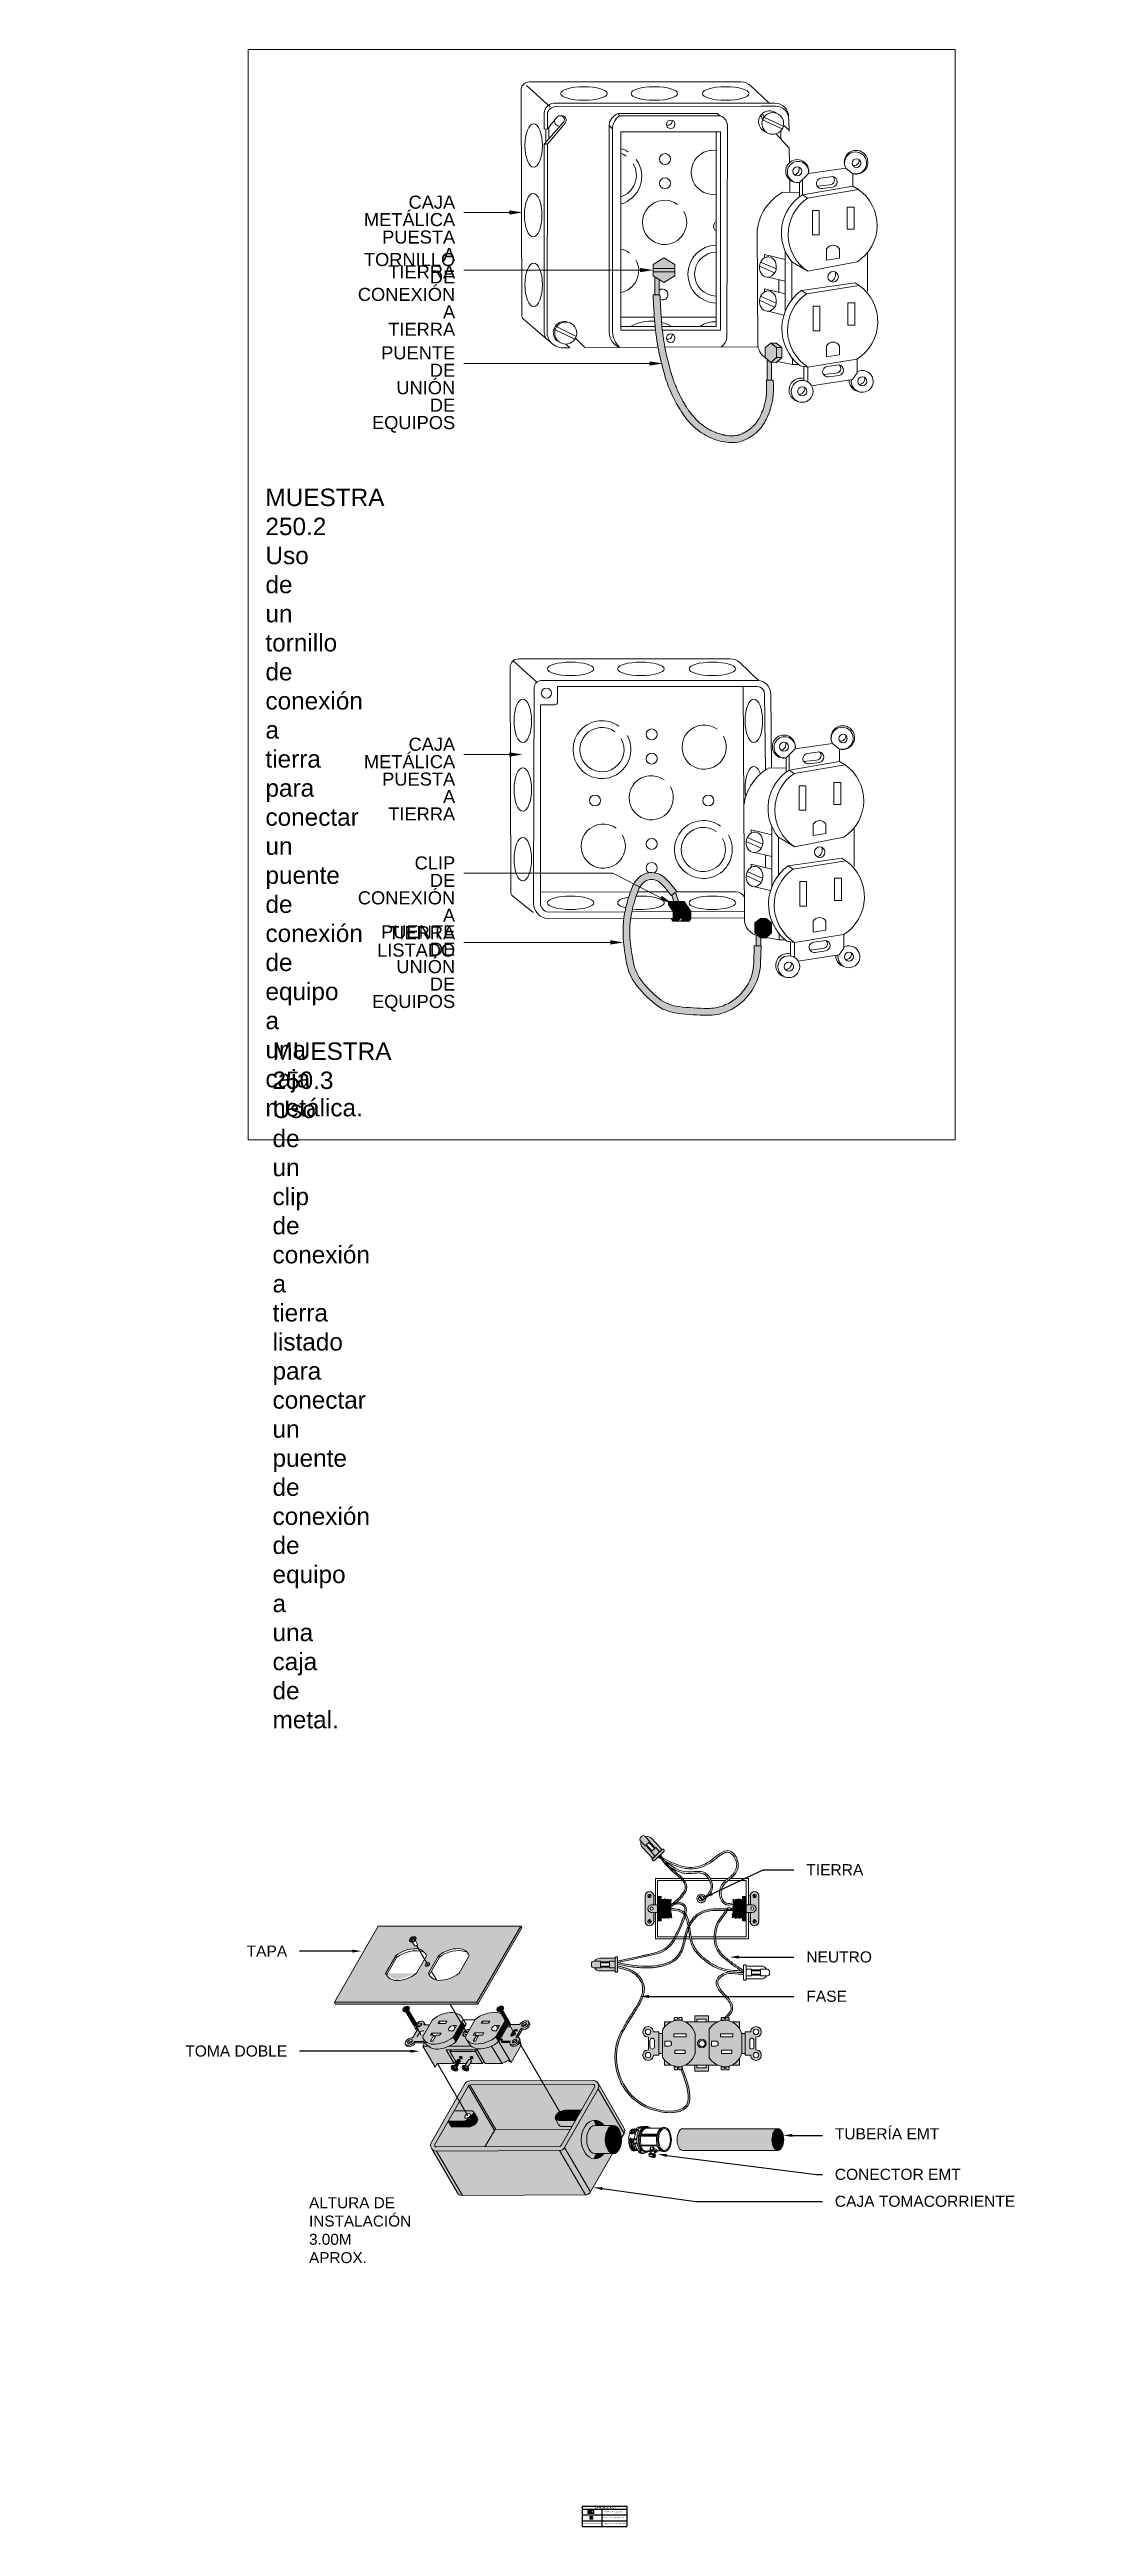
# Model space of a CAD drawing. Header units: metres. Extents: x -201 to 399, y -25 to 256.
# Drawn here: x 309.5 to 398.5, y 40.9 to 256.3 of the extents above; entities that cross this region are included whole.
import ezdxf
from ezdxf import colors
from ezdxf.entities.mleader import LeaderData, LeaderLine
from ezdxf.lldxf.tags import DXFTag
from ezdxf.math import Vec2, Vec3

# ---------------------------------------------------------------- set-up
doc = ezdxf.new("R2010")
doc.units = ezdxf.units.M
doc.linetypes.add('LÍNEAS_OCULTASX2', pattern=[0.75, 0.5, -0.25])
for name, color, linetype, lineweight in [('-CN-GYD-TUBERÍA TOMACORRIENTE PVC', 86, 'Continuous', 18), ('RE80', 7, 'Continuous', 15), ('TEXTOS', 7, 'Continuous', 20)]:
    doc.layers.add(name, color=color, linetype=linetype, lineweight=lineweight)
doc.layers.add('-CN-GYD-VENTANA GRAFICA', color=7, linetype='Continuous', lineweight=5, true_color=0xa953a0)
for name, color, linetype in [('AIRE ACONDICIONADO', 50, 'Continuous'), ('RE60', 7, 'Continuous'), ('TB', 7, 'Continuous')]:
    doc.layers.add(name, color=color, linetype=linetype)
doc.styles.add('ROMANS', font='arial.ttf')
doc.styles.get("Standard").update_dxf_attribs({"font": 'arial.ttf'})
tags = doc.linetypes.add('EMT_LINE', pattern='A,0.5,-0.2,["EMT",Standard,S=0.1,R=0,X=-0.1,Y=-0.05],-0.25', length=0.95).pattern_tags.tags
tags[6] = DXFTag(74, 10)

msp = doc.modelspace()

# ---------------------------------------------------------------- texts
at = {"layer": 'RE60', "ltscale": 0.02, "insert": (357.843, 42.576, 0), "char_height": 0.1, "width": 5.55657, "attachment_point": 5, "style": 'ROMANS'}
msp.add_mtext(' CONVENCIONES ENERGIA', dxfattribs=at)
at = {"layer": 'RE80', "ltscale": 0.015, "char_height": 0.1, "attachment_point": 4, "style": 'ROMANS'}
for s, insert, width in [('TUBERÍA ACERO INOXIDABLE', (357.643, 41.196, 0), 2.01185), ('\\pxl1,r1.8772;TABLERO DE CIRCUITOS', (357.548, 42.208, 0), 3.38772), ('\\pxl1,r1.8772;CAJA DE PASO O EMPALME', (357.548, 41.728, 0), 3.38772)]:
    msp.add_mtext(s, dxfattribs=dict(at, insert=insert, width=width))

# ---------------------------------------------------------------- blocks, each defined once
blk = doc.blocks.new('TB')
at = {"layer": 'TB'}
h = blk.add_hatch(color=256, dxfattribs=at)
h.dxf.hatch_style = 1
h.paths.add_polyline_path([(0.16, 0), (-0.16, 0.16), (-0.16, 0)])
blk.add_lwpolyline([(-0.16, 0.16), (0.16, 0.16), (0.16, 0), (-0.16, 0)], close=True, dxfattribs=at)
blk.add_lwpolyline([(0.16, 0), (-0.16, 0.16)], dxfattribs=at)
blk = doc.blocks.new('Caja de paso')
at = {"layer": '-CN-GYD-TUBERÍA TOMACORRIENTE PVC', "const_width": 0.00173}
blk.add_lwpolyline([(-0.11, 0.07), (-0.11, -0.07, 0.414214), (-0.07, -0.11), (0.07, -0.11, 0.414214), (0.11, -0.07), (0.11, 0.07, 0.414214), (0.07, 0.11), (-0.07, 0.11, 0.414214)], format="xyb", close=True, dxfattribs=at)
at = {"layer": '-CN-GYD-TUBERÍA TOMACORRIENTE PVC'}
blk.add_lwpolyline([(-0.06, -0.08), (0.06, -0.08, 0.414214), (0.08, -0.06), (0.08, 0.06, 0.414214), (0.06, 0.08), (-0.06, 0.08, 0.414214), (-0.08, 0.06), (-0.08, -0.06, 0.414214)], format="xyb", close=True, dxfattribs=at)
at = {"layer": '-CN-GYD-TUBERÍA TOMACORRIENTE PVC', "linetype": 'LÍNEAS_OCULTASX2'}
for points in [[(-0.06, 0.06), (0.06, -0.06)], [(0.06, 0.06), (-0.06, -0.06)]]:
    blk.add_lwpolyline(points, dxfattribs=at)
at = {"layer": '-CN-GYD-TUBERÍA TOMACORRIENTE PVC'}
for centre in [(-0.06, 0.06), (0.06, 0.06), (-0.06, -0.06), (0.06, -0.06)]:
    blk.add_circle(centre, 0.00665, dxfattribs=at)
blk = doc.blocks.new('A$C1ecbb190')
at = {"lineweight": 0, "transparency": 33554687}
h = blk.add_hatch(color=251, dxfattribs=at)
h.dxf.hatch_style = 1
h.paths.add_polyline_path([(20.49, 17.48), (20.69, 17.67), (20.48, 17.89, 0.414214), (20.35, 17.9), (20.29, 17.84, 0.414214), (20.28, 17.7)])
h.paths.add_polyline_path([(20.82, 16.93), (20.92, 17.03), (20.75, 17.21), (20.77, 17.22), (20.51, 17.5), (20.49, 17.48), (20.31, 17.68, 0.267949), (20.37, 17.4)])
h.paths.add_polyline_path([(20.94, 17.38), (20.95, 17.4), (21.12, 17.22), (21.22, 17.31), (20.78, 17.79, 0.267949), (20.51, 17.87), (20.69, 17.67), (20.67, 17.66)])
h.paths.add_polyline_path([(20.91, 17.35), (20.94, 17.38), (20.67, 17.66), (20.64, 17.63)], flags=17)
h.paths.add_polyline_path([(20.77, 17.22), (20.8, 17.25), (20.54, 17.53), (20.51, 17.5)], flags=17)
h.paths.add_polyline_path([(20.92, 17.03), (21.12, 17.22), (20.95, 17.4), (20.75, 17.21)])
h.paths.add_polyline_path([(21.31, 17.24, 0.414214), (21.31, 17.3), (21.29, 17.32, 0.414214), (21.23, 17.32), (20.81, 16.92, 0.414214), (20.81, 16.86), (20.82, 16.85, 0.414214), (20.89, 16.84)])
h.paths.add_polyline_path([(18.55, 12.18), (18.55, 12.46), (18.25, 12.46, 0.414214), (18.15, 12.36), (18.15, 12.28, 0.414214), (18.25, 12.18)])
h.paths.add_polyline_path([(18.94, 12.43), (18.94, 12.46), (19.18, 12.46), (19.18, 12.59), (18.53, 12.59, 0.267949), (18.29, 12.46), (18.55, 12.46), (18.55, 12.43)])
h.paths.add_polyline_path([(18.94, 12.39), (18.94, 12.43), (18.55, 12.43), (18.55, 12.39)])
h.paths.add_polyline_path([(18.94, 12.2), (18.94, 12.24), (18.55, 12.24), (18.55, 12.2)])
h.paths.add_polyline_path([(19.18, 12.04), (19.18, 12.18), (18.94, 12.18), (18.94, 12.2), (18.55, 12.2), (18.55, 12.18), (18.29, 12.18, 0.267949), (18.53, 12.04)])
h.paths.add_polyline_path([(19.18, 12.18), (19.18, 12.46), (18.94, 12.46), (18.94, 12.18)])
h.paths.add_polyline_path([(19.25, 11.98, 0.414214), (19.29, 12.03), (19.29, 12.6, 0.414214), (19.25, 12.65), (19.23, 12.65, 0.414214), (19.18, 12.6), (19.18, 12.03, 0.414214), (19.23, 11.98)])
h = blk.add_hatch(color=256, dxfattribs=at)
edge = h.paths.add_edge_path()
edge.add_spline(control_points=[(21.1, 17.04), (21.24, 16.84), (21.56, 16.37), (22.43, 15.85), (22.01, 15.23), (21.76, 15.03), (21.61, 14.91)], knot_values=[0, 0, 0, 0, 776.157046, 1812.147654, 2160.643044, 2778.949529, 2778.949529, 2778.949529, 2778.949529], degree=3, periodic=0)
edge.add_line((21.61, 14.91), (21.65, 14.85))
edge.add_spline(control_points=[(21.65, 14.85), (21.68, 14.88), (21.72, 14.91), (21.82, 14.99), (21.88, 15.04), (21.98, 15.13), (22.01, 15.16), (22.07, 15.23), (22.1, 15.26), (22.15, 15.33), (22.17, 15.36), (22.22, 15.43), (22.25, 15.47), (22.28, 15.54), (22.28, 15.56), (22.29, 15.61), (22.3, 15.63), (22.3, 15.67), (22.3, 15.69), (22.3, 15.75), (22.29, 15.79), (22.26, 15.86), (22.24, 15.9), (22.19, 15.97), (22.16, 16.01), (22.07, 16.11), (22.01, 16.17), (21.89, 16.27), (21.82, 16.33), (21.73, 16.41), (21.7, 16.43), (21.64, 16.48), (21.62, 16.51), (21.56, 16.56), (21.53, 16.59), (21.42, 16.71), (21.34, 16.82), (21.23, 16.97), (21.19, 17.03), (21.15, 17.08)], knot_values=[0, 0, 0, 0, 6.756418, 6.756418, 19.17189, 19.17189, 25.379627, 25.379627, 31.587363, 31.587363, 36.480744, 36.480744, 43.182131, 43.182131, 46.236865, 46.236865, 49.291599, 49.291599, 52.156512, 52.156512, 57.869627, 57.869627, 63.582741, 63.582741, 70.524058, 70.524058, 80.991622, 80.991622, 91.459185, 91.459185, 96.489635, 96.489635, 101.520086, 101.520086, 107.151411, 107.151411, 126.881827, 126.881827, 137.15715, 137.15715, 137.15715, 137.15715], degree=3, periodic=0)
edge.add_line((21.15, 17.08), (21.1, 17.04))
h = blk.add_hatch(color=9, dxfattribs=at)
h.dxf.hatch_style = 1
h.paths.add_polyline_path([(20.77, 14.91), (20.86, 14.91), (20.86, 15.3, 1), (20.49, 15.3), (20.49, 14.19, 1), (20.86, 14.19), (20.86, 14.58), (20.77, 14.58, -1)])
h.paths.add_polyline_path([(20.68, 15.37, -1), (20.68, 15.22, -1)], flags=16)
h.paths.add_polyline_path([(20.68, 14.27, -1), (20.68, 14.12, -1)], flags=16)
h.paths.add_polyline_path([(20.94, 14.91), (20.94, 15.3), (20.86, 15.3), (20.86, 14.91)])
h.paths.add_polyline_path([(20.94, 14.19), (20.94, 14.58), (20.86, 14.58), (20.86, 14.19)])
h.paths.add_polyline_path([(25.07, 14.91), (25.07, 15.3), (24.99, 15.3), (24.99, 14.91)])
h.paths.add_polyline_path([(25.07, 14.19), (25.07, 14.58), (24.99, 14.58), (24.99, 14.19)])
h.paths.add_polyline_path([(25.44, 14.19), (25.44, 15.3, 1), (25.07, 15.3), (25.07, 14.91), (25.15, 14.91, -1), (25.15, 14.58), (25.07, 14.58), (25.07, 14.19, 1)])
h.paths.add_polyline_path([(25.25, 14.12, -1), (25.25, 14.27, -1)], flags=16)
h.paths.add_polyline_path([(25.25, 15.22, -1), (25.25, 15.37, -1)], flags=16)
h = blk.add_hatch(color=252, dxfattribs=at)
h.dxf.hatch_style = 1
h.paths.add_polyline_path([(20.74, 15.35), (20.64, 15.23, 0.1377), (20.68, 15.22, 0.635478)])
h.paths.add_polyline_path([(20.72, 15.36, 0.1377), (20.68, 15.37, 0.635478), (20.62, 15.25)])
h.paths.add_polyline_path([(20.74, 14.14, 0.635478), (20.68, 14.27, 0.1377), (20.64, 14.26)])
h.paths.add_polyline_path([(20.68, 14.12, 0.1377), (20.72, 14.13), (20.62, 14.24, 0.635478)])
h.paths.add_polyline_path([(25.31, 15.25, 0.635478), (25.25, 15.37, 0.1377), (25.21, 15.36)])
h.paths.add_polyline_path([(25.25, 15.22, 0.1377), (25.29, 15.23), (25.19, 15.35, 0.635478)])
h.paths.add_polyline_path([(25.29, 14.26, 0.1377), (25.25, 14.27, 0.635478), (25.19, 14.14)])
h.paths.add_polyline_path([(25.31, 14.24), (25.21, 14.13, 0.1377), (25.25, 14.12, 0.635478)])
h = blk.add_hatch(color=252, dxfattribs=at)
h.dxf.hatch_style = 1
h.paths.add_polyline_path([(21.19, 15.26), (21.19, 15.28), (21.03, 15.28), (21.03, 15.26)])
h.paths.add_polyline_path([(21.19, 15.24), (21.19, 15.26), (21.03, 15.26), (21.03, 15.24)])
h.paths.add_polyline_path([(21.19, 15.21), (21.19, 15.24), (21.03, 15.24), (21.03, 15.21)])
h.paths.add_polyline_path([(21.19, 15.18), (21.19, 15.21), (21.03, 15.21), (21.03, 15.18)])
h.paths.add_polyline_path([(21.19, 15.12), (21.19, 15.18), (21.03, 15.18), (21.03, 15.12)])
h.paths.add_polyline_path([(21.19, 15.03), (21.19, 15.12), (21.03, 15.12), (21.03, 15.03)])
h.paths.add_polyline_path([(21.19, 14.91), (21.19, 15.03), (21.03, 15.03), (21.03, 14.91)])
h.paths.add_polyline_path([(21.19, 14.21), (21.19, 14.91), (21.03, 14.91), (21.03, 14.21)])
h.paths.add_polyline_path([(21.28, 14.35, -0.022586), (21.19, 14.7), (21.19, 14.35)], flags=17)
h.paths.add_polyline_path([(21.34, 14.35, -0.050573), (21.19, 15.14), (21.19, 15.12), (21.19, 15.03), (21.19, 14.91), (21.19, 14.7, 0.022586), (21.28, 14.35, 0.963483)])
h.paths.add_polyline_path([(21.34, 14.35), (21.47, 14.35, -0.050573), (21.32, 15.14), (21.19, 15.14, 0.050573)])
h.paths.add_polyline_path([(21.47, 14.35, 0.963483), (21.53, 14.35, -0.050573), (21.38, 15.14, 0.963483), (21.32, 15.14, 0.050573)])
h.paths.add_polyline_path([(21.53, 14.35), (21.53, 15.14), (21.38, 15.14, 0.050573)], flags=17)
h.paths.add_polyline_path([(21.63, 14.34), (21.65, 14.36), (21.64, 14.41), (21.63, 14.45), (21.64, 14.48), (21.61, 14.61), (21.61, 14.69), (21.61, 14.81), (21.6, 15), (21.62, 15.15, -0.239532), (21.53, 15.1), (21.53, 14.39, -0.061833)])
h = blk.add_hatch(color=252, dxfattribs=at)
h.dxf.hatch_style = 1
h.paths.add_polyline_path([(24.89, 15.26), (24.89, 15.28), (24.73, 15.28), (24.73, 15.26)])
h.paths.add_polyline_path([(24.89, 15.24), (24.89, 15.26), (24.73, 15.26), (24.73, 15.24)])
h.paths.add_polyline_path([(24.89, 15.21), (24.89, 15.24), (24.73, 15.24), (24.73, 15.21)])
h.paths.add_polyline_path([(24.89, 15.18), (24.89, 15.21), (24.73, 15.21), (24.73, 15.18)])
h.paths.add_polyline_path([(24.89, 15.12), (24.89, 15.18), (24.73, 15.18), (24.73, 15.12)])
h.paths.add_polyline_path([(24.89, 15.03), (24.89, 15.12), (24.73, 15.12), (24.73, 15.03)])
h.paths.add_polyline_path([(24.89, 14.91), (24.89, 15.03), (24.73, 15.03), (24.73, 14.91)])
h.paths.add_polyline_path([(24.89, 14.79), (24.89, 14.91), (24.73, 14.91), (24.73, 14.79)])
h.paths.add_polyline_path([(24.89, 14.7), (24.89, 14.79), (24.73, 14.79), (24.73, 14.7)])
h.paths.add_polyline_path([(24.89, 14.58), (24.89, 14.7), (24.73, 14.7), (24.73, 14.58)])
h.paths.add_polyline_path([(24.89, 14.46), (24.89, 14.58), (24.73, 14.58), (24.73, 14.46)])
h.paths.add_polyline_path([(24.89, 14.37), (24.89, 14.46), (24.73, 14.46), (24.73, 14.37)])
h.paths.add_polyline_path([(24.89, 14.31), (24.89, 14.37), (24.73, 14.37), (24.73, 14.31)])
h.paths.add_polyline_path([(24.89, 14.28), (24.89, 14.31), (24.73, 14.31), (24.73, 14.28)])
h.paths.add_polyline_path([(24.89, 14.25), (24.89, 14.28), (24.73, 14.28), (24.73, 14.25)])
h.paths.add_polyline_path([(24.89, 14.23), (24.89, 14.25), (24.73, 14.25), (24.73, 14.23)])
h.paths.add_polyline_path([(24.89, 14.21), (24.89, 14.23), (24.73, 14.23), (24.73, 14.21)])
h.paths.add_polyline_path([(24.4, 14.39), (24.4, 15.1, -0.239532), (24.31, 15.15), (24.33, 15), (24.31, 14.81), (24.32, 14.69), (24.32, 14.61), (24.28, 14.48), (24.3, 14.45), (24.29, 14.41), (24.28, 14.36), (24.3, 14.34, -0.061833)])
h.paths.add_polyline_path([(24.55, 15.14), (24.4, 15.14), (24.4, 14.35, 0.050573)], flags=17)
h.paths.add_polyline_path([(24.61, 15.14, 0.963483), (24.55, 15.14, -0.050573), (24.4, 14.35, 0.963483), (24.46, 14.35, 0.050573)])
h.paths.add_polyline_path([(24.73, 15.14), (24.61, 15.14, -0.050573), (24.46, 14.35), (24.59, 14.35, 0.050573)])
h.paths.add_polyline_path([(24.73, 14.7), (24.73, 15.14, -0.050573), (24.59, 14.35, 0.963483), (24.65, 14.35, 0.022586)])
h.paths.add_polyline_path([(24.73, 14.35), (24.73, 14.7, -0.022586), (24.65, 14.35)], flags=17)
h = blk.add_hatch(color=254, dxfattribs=at)
edge = h.paths.add_edge_path()
edge.add_spline(control_points=[(19.29, 12.47), (19.37, 12.48), (19.46, 12.5), (19.72, 12.56), (19.91, 12.6), (20.18, 12.66), (20.26, 12.68), (20.4, 12.71), (20.45, 12.72), (20.55, 12.74), (20.6, 12.75), (20.75, 12.78), (20.85, 12.81), (21.04, 12.86), (21.13, 12.9), (21.25, 12.95), (21.28, 12.97), (21.35, 13.01), (21.38, 13.03), (21.44, 13.08), (21.47, 13.1), (21.55, 13.18), (21.6, 13.25), (21.7, 13.39), (21.75, 13.48), (21.84, 13.65), (21.89, 13.75), (21.95, 13.88), (21.96, 13.92), (22, 14), (22.02, 14.04), (22.05, 14.12), (22.07, 14.17), (22.12, 14.28), (22.14, 14.35), (22.19, 14.49), (22.2, 14.55), (22.21, 14.65), (22.22, 14.68), (22.21, 14.75), (22.21, 14.77), (22.19, 14.82), (22.18, 14.83), (22.16, 14.86), (22.15, 14.88), (22.13, 14.89), (22.12, 14.9), (22.1, 14.91), (22.09, 14.91), (22.06, 14.93), (22.03, 14.94), (21.98, 14.95), (21.95, 14.96), (21.9, 14.96), (21.89, 14.95), (21.87, 14.95), (21.86, 14.95), (21.84, 14.95), (21.83, 14.94), (21.8, 14.94), (21.79, 14.93), (21.73, 14.9), (21.7, 14.88), (21.65, 14.86), (21.65, 14.85), (21.64, 14.85)], knot_values=[0.774524, 0.774524, 0.774524, 0.774524, 13.879002, 13.879002, 41.637007, 41.637007, 54.14701, 54.14701, 61.515187, 61.515187, 68.883364, 68.883364, 83.619718, 83.619718, 98.356073, 98.356073, 104.976224, 104.976224, 111.413672, 111.413672, 117.851121, 117.851121, 132.116976, 132.116976, 146.382832, 146.382832, 160.648687, 160.648687, 165.493176, 165.493176, 170.977848, 170.977848, 176.462521, 176.462521, 185.721283, 185.721283, 194.980045, 194.980045, 200.739573, 200.739573, 206.499102, 206.499102, 210.757515, 210.757515, 215.015928, 215.015928, 216.929342, 216.929342, 218.842757, 218.842757, 223.708392, 223.708392, 228.574027, 228.574027, 230.906958, 230.906958, 232.557527, 232.557527, 234.208096, 234.208096, 237.509233, 237.509233, 243.958095, 243.958095, 245.051539, 245.051539, 245.051539, 245.051539], degree=3, periodic=0)
edge.add_line((21.64, 14.85), (21.61, 14.91))
edge.add_spline(control_points=[(21.61, 14.91), (21.68, 14.95), (21.85, 15.06), (22.47, 14.92), (21.99, 13.8), (21.56, 12.87), (20.36, 12.64), (19.66, 12.48), (19.29, 12.4)], knot_values=[0, 0, 0, 0, 13.659327, 29.051943, 77.768764, 138.000541, 187.105929, 245.051539, 245.051539, 245.051539, 245.051539], degree=3, periodic=0)
edge.add_line((19.29, 12.4), (19.29, 12.47))
h = blk.add_hatch(color=254, dxfattribs=at)
edge = h.paths.add_edge_path()
edge.add_line((19.29, 12.4), (19.29, 12.33))
edge.add_spline(control_points=[(19.29, 12.33), (19.43, 12.3), (19.57, 12.27), (19.93, 12.21), (20.16, 12.18), (20.51, 12.17), (20.63, 12.17), (20.82, 12.18), (20.9, 12.19), (21.03, 12.21), (21.08, 12.22), (21.19, 12.24), (21.25, 12.25), (21.4, 12.3), (21.51, 12.34), (21.68, 12.42), (21.75, 12.47), (21.85, 12.55), (21.88, 12.57), (21.93, 12.63), (21.96, 12.67), (22.02, 12.74), (22.04, 12.78), (22.11, 12.92), (22.14, 13.01), (22.2, 13.21), (22.22, 13.32), (22.27, 13.53), (22.3, 13.63), (22.35, 13.78), (22.36, 13.83), (22.4, 13.92), (22.42, 13.96), (22.45, 14.03), (22.47, 14.06), (22.53, 14.17), (22.58, 14.23), (22.67, 14.33), (22.71, 14.38), (22.8, 14.45), (22.84, 14.48), (22.91, 14.52), (22.94, 14.54), (23, 14.57), (23.04, 14.58), (23.15, 14.62), (23.24, 14.64), (23.42, 14.67), (23.52, 14.67), (23.71, 14.67), (23.81, 14.67), (23.95, 14.67), (24, 14.67), (24.09, 14.67), (24.14, 14.67), (24.23, 14.67), (24.27, 14.67), (24.32, 14.67)], knot_values=[0.646158, 0.646158, 0.646158, 0.646158, 21.454798, 21.454798, 55.152718, 55.152718, 72.265327, 72.265327, 83.071128, 83.071128, 90.516873, 90.516873, 97.962617, 97.962617, 112.854105, 112.854105, 124.979308, 124.979308, 130.472031, 130.472031, 137.297425, 137.297425, 144.12282, 144.12282, 159.164361, 159.164361, 174.205903, 174.205903, 189.247444, 189.247444, 197.374643, 197.374643, 203.208829, 203.208829, 209.043015, 209.043015, 220.711388, 220.711388, 230.124359, 230.124359, 238.054961, 238.054961, 243.72096, 243.72096, 249.386959, 249.386959, 263.48697, 263.48697, 277.586981, 277.586981, 291.686992, 291.686992, 298.384753, 298.384753, 305.082514, 305.082514, 311.78583, 311.78583, 311.78583, 311.78583], degree=3, periodic=0)
edge.add_line((24.32, 14.67), (24.32, 14.73))
edge.add_spline(control_points=[(24.32, 14.73), (24.22, 14.73), (23.76, 14.73), (22.95, 14.79), (22.14, 13.87), (22.17, 12.61), (20.72, 12.12), (19.85, 12.29), (19.29, 12.4)], knot_values=[0, 0, 0, 0, 13.943614, 68.253352, 110.732993, 180.967599, 226.573096, 311.747679, 311.747679, 311.747679, 311.747679], degree=3, periodic=0)
h = blk.add_hatch(color=9, dxfattribs=at)
h.dxf.hatch_style = 1
h.paths.add_polyline_path([(21.03, 14.58), (21.03, 14.91), (20.77, 14.91, 1), (20.77, 14.58)])
h.paths.add_polyline_path([(20.77, 14.68, -1), (20.77, 14.82, -1)], flags=16)
h.paths.add_polyline_path([(25.15, 14.58, 1), (25.15, 14.91), (24.89, 14.91), (24.89, 14.58)])
h.paths.add_polyline_path([(25.15, 14.82, -1), (25.15, 14.68, -1)], flags=16)
h = blk.add_hatch(color=254, dxfattribs=at)
h.dxf.hatch_style = 1
h.paths.add_polyline_path([(15.08, 13.98), (8.88, 13.98), (6.97, 10.68), (13.17, 10.68)])
h.paths.add_polyline_path([(12.84, 12.71), (12.4, 11.94, -0.176206), (11.51, 11.63, -0.27469), (11.06, 11.94), (11.5, 12.7, -0.176206), (12.39, 13.01, -0.274659)], flags=16)
edge = h.paths.add_edge_path(flags=16)
edge.add_ellipse((11.02, 12.32), major_axis=(-0.0938, -0.0542), ratio=0.633569, start_angle=142.7711, end_angle=270.7622, ccw=False)
edge.add_ellipse((11.02, 12.32), major_axis=(-0.0938, -0.0542), ratio=0.633569, start_angle=89.5578, end_angle=142.7711, ccw=False)
edge.add_ellipse((11.02, 12.32), major_axis=(-0.0938, -0.0542), ratio=0.633569, start_angle=270.7622, end_angle=449.5578, ccw=False)
edge.add_ellipse((11.06, 12.25), major_axis=(-0.0938, -0.0542), ratio=0.633569, start_angle=270.3986, end_angle=322.7711, ccw=False)
edge.add_ellipse((11.02, 12.32), major_axis=(-0.0938, -0.0542), ratio=0.633569, start_angle=270.7622, end_angle=449.5578, ccw=False)
edge.add_line((10.99, 12.38), (10.89, 12.54))
edge.add_line((10.89, 12.54), (10.54, 11.94))
edge.add_arc((9.66, 13), 1.38, -90.5116, -50.5385, ccw=False)
edge.add_arc((9.68, 12.16), 0.533, 205.093, 266.5319, ccw=False)
edge.add_line((9.2, 11.93), (9.64, 12.69))
edge.add_arc((10.52, 11.63), 1.38, 89.4884, 129.4615, ccw=False)
edge.add_arc((10.5, 12.48), 0.533, 75.9255, 86.5305, ccw=False)
edge.add_line((10.63, 12.99), (10.54, 13.14))
edge.add_ellipse((10.52, 13.18), major_axis=(-0.061, -0.0352), ratio=0.707107, start_angle=-3.1825, end_angle=88.8742, ccw=False)
edge.add_line((10.46, 13.15), (10.37, 13.29))
edge.add_ellipse((10.39, 13.4), major_axis=(-0.134, -0.078), ratio=0.61096, start_angle=-6.1174, end_angle=63.4154, ccw=False)
edge.add_ellipse((10.38, 13.42), major_axis=(-0.134, -0.078), ratio=0.61096, start_angle=0, end_angle=6.1174, ccw=False)
edge.add_ellipse((10.38, 13.42), major_axis=(-0.134, -0.078), ratio=0.61096, start_angle=6.1174, end_angle=360)
edge.add_line((10.28, 13.46), (10.28, 13.46))
edge.add_ellipse((10.38, 13.42), major_axis=(-0.134, -0.078), ratio=0.61096, start_angle=6.1174, end_angle=360)
edge.add_line((10.39, 13.53), (10.39, 13.53))
edge.add_ellipse((10.38, 13.42), major_axis=(-0.134, -0.078), ratio=0.61096, start_angle=6.1174, end_angle=360)
edge.add_line((10.45, 13.53), (10.45, 13.53))
edge.add_ellipse((10.38, 13.42), major_axis=(-0.134, -0.078), ratio=0.61096, start_angle=6.1174, end_angle=360)
edge.add_ellipse((10.39, 13.4), major_axis=(-0.134, -0.078), ratio=0.61096, start_angle=117.3821, end_angle=186.1174, ccw=False)
edge.add_line((10.5, 13.36), (10.58, 13.22))
edge.add_ellipse((10.52, 13.18), major_axis=(-0.061, -0.0352), ratio=0.707107, start_angle=88.8742, end_angle=180, ccw=False)
edge.add_line((10.54, 13.14), (10.63, 12.99))
edge.add_arc((10.5, 12.48), 0.533, 25.0981, 75.9255, ccw=False)
edge.add_line((10.98, 12.7), (10.89, 12.54))
edge.add_line((10.89, 12.54), (10.99, 12.38))
h.paths.add_polyline_path([(10.68, 12.9), (10.63, 12.99, 0.046306), (10.53, 13.01, 0.176206), (9.64, 12.69), (9.68, 12.62, -0.20674)], flags=0)
h.paths.add_polyline_path([(9.68, 12.62), (9.64, 12.69), (9.2, 11.93, 0.038953), (9.24, 11.86)], flags=0)
h.paths.add_polyline_path([(10.87, 12.86, 0.130316), (10.63, 12.99), (10.68, 12.9, -0.036186)], flags=0)
h.paths.add_polyline_path([(12.73, 12.87, 0.177694), (12.39, 13.01, 0.176206), (11.5, 12.7), (11.54, 12.63, -0.244758)], flags=0)
h = blk.add_hatch(color=254, dxfattribs=at)
h.dxf.hatch_style = 1
h.paths.add_polyline_path([(15.12, 13.91), (15.08, 13.98), (13.17, 10.68), (13.21, 10.6)])
h = blk.add_hatch(color=254, dxfattribs=at)
edge = h.paths.add_edge_path()
edge.add_line((19.29, 12.25), (19.29, 12.18))
edge.add_spline(control_points=[(19.29, 12.18), (19.35, 12.17), (19.41, 12.15), (19.59, 12.11), (19.7, 12.08), (19.85, 12.02), (19.89, 11.99), (19.98, 11.94), (20.02, 11.91), (20.09, 11.86), (20.11, 11.84), (20.19, 11.76), (20.24, 11.69), (20.3, 11.58), (20.32, 11.54), (20.35, 11.47), (20.35, 11.45), (20.37, 11.41), (20.37, 11.38), (20.38, 11.32), (20.38, 11.28), (20.38, 11.16), (20.37, 11.08), (20.32, 10.92), (20.29, 10.84), (20.22, 10.69), (20.18, 10.62), (20.1, 10.48), (20.06, 10.41), (19.98, 10.29), (19.95, 10.24), (19.88, 10.12), (19.83, 10.06), (19.69, 9.84), (19.6, 9.68), (19.43, 9.37), (19.35, 9.21), (19.27, 8.97), (19.25, 8.91), (19.22, 8.77), (19.21, 8.7), (19.18, 8.55), (19.18, 8.47), (19.17, 8.16), (19.19, 7.92), (19.31, 7.46), (19.4, 7.23), (19.65, 6.81), (19.81, 6.62), (20.08, 6.38), (20.17, 6.32), (20.31, 6.23), (20.35, 6.2), (20.45, 6.15), (20.5, 6.12), (20.62, 6.07), (20.69, 6.04), (20.91, 5.97), (21.07, 5.93), (21.39, 5.88), (21.54, 5.87), (21.76, 5.89), (21.82, 5.9), (21.95, 5.92), (22.01, 5.94), (22.13, 5.99), (22.18, 6.02), (22.24, 6.07), (22.26, 6.08), (22.3, 6.12), (22.32, 6.14), (22.36, 6.19), (22.37, 6.23), (22.41, 6.31), (22.42, 6.36), (22.44, 6.47), (22.44, 6.53), (22.43, 6.68), (22.42, 6.77), (22.38, 6.98), (22.35, 7.1), (22.26, 7.4), (22.19, 7.58), (22.1, 7.84)], knot_values=[0, 0, 0, 0, 9.073058, 9.073058, 26.445674, 26.445674, 34.452528, 34.452528, 42.459381, 42.459381, 47.357131, 47.357131, 59.948057, 59.948057, 67.348559, 67.348559, 71.04881, 71.04881, 74.749062, 74.749062, 81.853357, 81.853357, 94.734507, 94.734507, 107.615657, 107.615657, 118.968472, 118.968472, 130.321286, 130.321286, 138.838167, 138.838167, 149.704568, 149.704568, 176.04717, 176.04717, 202.389771, 202.389771, 212.8189, 212.8189, 223.248028, 223.248028, 234.722865, 234.722865, 267.174922, 267.174922, 299.626979, 299.626979, 332.079036, 332.079036, 345.755289, 345.755289, 352.593416, 352.593416, 359.431543, 359.431543, 368.198238, 368.198238, 387.499748, 387.499748, 406.801259, 406.801259, 416.297185, 416.297185, 425.793111, 425.793111, 435.289037, 435.289037, 439.705886, 439.705886, 444.122735, 444.122735, 450.603882, 450.603882, 458.901649, 458.901649, 469.046633, 469.046633, 481.878061, 481.878061, 497.482889, 497.482889, 520.282603, 520.282603, 520.282603, 520.282603], degree=3, periodic=0)
edge.add_line((22.1, 7.84), (22.06, 7.74))
edge.add_spline(control_points=[(22.06, 7.74), (22.29, 7.12), (22.76, 5.8), (19.77, 5.96), (18.84, 8.57), (19.98, 10.1), (20.62, 11.25), (20.09, 12.08), (19.58, 12.19), (19.29, 12.25)], knot_values=[0, 0, 0, 0, 77.75285, 162.897003, 304.118311, 392.285258, 446.709784, 478.230016, 520.99204, 520.99204, 520.99204, 520.99204], degree=3, periodic=0)
h = blk.add_hatch(color=254, dxfattribs=at)
h.dxf.hatch_style = 1
h.paths.add_polyline_path([(13.21, 10.6), (13.17, 10.68), (6.97, 10.68), (7.01, 10.6)])
h = blk.add_hatch(color=252, dxfattribs=at)
h.dxf.hatch_style = 1
edge = h.paths.add_edge_path()
edge.add_ellipse((10.09, 10.39), major_axis=(-0.134, -0.078), ratio=0.61096, start_angle=6.1174, end_angle=360)
edge.add_ellipse((10.09, 10.39), major_axis=(-0.134, -0.078), ratio=0.61096, start_angle=0, end_angle=6.1174)
h.paths.add_polyline_path([(10.21, 10.43), (10.18, 10.39), (10.11, 10.39, 0.267949), (10.08, 10.37), (10.05, 10.31), (10, 10.31), (10.04, 10.38, 0.57735), (10.03, 10.39), (9.98, 10.39), (10, 10.43), (10.04, 10.43, 0.267949), (10.08, 10.46), (10.1, 10.49), (10.15, 10.49), (10.13, 10.45, 0.57735), (10.14, 10.43)], flags=16)
edge = h.paths.add_edge_path()
edge.add_ellipse((10.48, 9.72), major_axis=(-0.061, -0.0352), ratio=0.707107, start_angle=-3.1825, end_angle=42.794)
edge.add_ellipse((10.48, 9.72), major_axis=(-0.061, -0.0352), ratio=0.707107, start_angle=42.794, end_angle=88.1573)
edge.add_ellipse((10.48, 9.72), major_axis=(-0.061, -0.0352), ratio=0.707107, start_angle=88.1573, end_angle=90)
edge.add_ellipse((10.48, 9.72), major_axis=(-0.061, -0.0352), ratio=0.707107, start_angle=90, end_angle=134.2833)
edge.add_ellipse((10.48, 9.72), major_axis=(-0.061, -0.0352), ratio=0.707107, start_angle=134.2833, end_angle=180)
edge.add_line((10.54, 9.75), (10.2, 10.33))
edge.add_ellipse((10.1, 10.37), major_axis=(-0.134, -0.078), ratio=0.61096, start_angle=63.4154, end_angle=117.3821, ccw=False)
edge.add_line((10.08, 10.26), (10.41, 9.69))
h.paths.add_polyline_path([(10.1, 10.43), (10.12, 10.46), (10.1, 10.49), (10.08, 10.46, -0.267949), (10.04, 10.43), (10, 10.43), (10.02, 10.4), (10.05, 10.4, 0.267949)], flags=0)
h.paths.add_polyline_path([(10.06, 10.35, 0.267949), (10.06, 10.35), (10.04, 10.38, -0.267949), (10.04, 10.38), (10, 10.31), (10.04, 10.31)], flags=0)
h.paths.add_polyline_path([(10.08, 10.37, -0.267949), (10.11, 10.39), (10.16, 10.39), (10.13, 10.44, -0.267949), (10.13, 10.45), (10.13, 10.46), (10.12, 10.46), (10.1, 10.43, -0.267949), (10.05, 10.4), (10.02, 10.4), (10.01, 10.39), (10.03, 10.39, -0.267949), (10.04, 10.38), (10.06, 10.35, -0.267949), (10.06, 10.35), (10.04, 10.31), (10.05, 10.31)], flags=0)
h.paths.add_polyline_path([(10.18, 10.39), (10.21, 10.43), (10.14, 10.43, -0.267949), (10.13, 10.44), (10.16, 10.39)], flags=0)
h.paths.add_polyline_path([(10.01, 10.39), (10.02, 10.4), (10, 10.43), (9.98, 10.39)], flags=0)
h = blk.add_hatch(color=252, dxfattribs=at)
h.dxf.hatch_style = 1
edge = h.paths.add_edge_path(flags=17)
edge.add_ellipse((10.67, 9.69), major_axis=(-0.202, -0.117), ratio=0.57735, start_angle=360.1787, end_angle=407.1803)
edge.add_line((10.59, 9.52), (10.5, 9.67))
edge.add_ellipse((10.48, 9.72), major_axis=(-0.061, -0.0352), ratio=0.707107, start_angle=62.5657, end_angle=88.1573, ccw=False)
edge.add_ellipse((10.67, 9.69), major_axis=(-0.202, -0.117), ratio=0.57735, start_angle=323.9924, end_angle=360.1787)
edge = h.paths.add_edge_path()
edge.add_ellipse((10.74, 9.4), major_axis=(-0.114, -0.066), ratio=0.57735, start_angle=135, end_angle=303.3651, ccw=False)
edge.add_line((10.85, 9.4), (10.76, 9.26))
edge.add_ellipse((10.66, 9.26), major_axis=(-0.114, -0.066), ratio=0.57735, start_angle=123.3651, end_angle=135, ccw=False)
edge.add_ellipse((10.66, 9.26), major_axis=(-0.114, -0.066), ratio=0.57735, start_angle=28.1255, end_angle=123.3651, ccw=False)
edge.add_ellipse((10.66, 9.26), major_axis=(-0.114, -0.066), ratio=0.57735, start_angle=-45, end_angle=28.1255, ccw=False)
edge.add_line((10.55, 9.26), (10.63, 9.4))
edge.add_ellipse((10.74, 9.4), major_axis=(-0.114, -0.066), ratio=0.57735, start_angle=303.3651, end_angle=315, ccw=False)
edge.add_line((10.65, 9.42), (10.6, 9.51))
edge.add_line((10.6, 9.51), (10.38, 9.14))
edge.add_ellipse((10.26, 8.97), major_axis=(-0.202, -0.117), ratio=0.57735, start_angle=216.3729, end_angle=360.1787)
edge.add_ellipse((10.26, 8.97), major_axis=(-0.202, -0.117), ratio=0.57735, start_angle=360.1787, end_angle=495.0363)
edge.add_line((10.45, 8.97), (10.84, 8.97))
edge.add_line((10.84, 8.97), (10.87, 9.03))
edge.add_line((10.87, 9.03), (10.84, 9.08))
edge.add_arc((11.28, 9.38), 0.533, 205.093, 214.907, ccw=False)
edge.add_line((10.8, 9.16), (11.11, 9.69))
edge.add_line((11.11, 9.69), (10.86, 9.69))
edge.add_ellipse((10.67, 9.69), major_axis=(-0.202, -0.117), ratio=0.57735, start_angle=135.0363, end_angle=179.5577)
edge.add_ellipse((10.67, 9.69), major_axis=(-0.202, -0.117), ratio=0.57735, start_angle=179.5577, end_angle=291.6185)
edge.add_line((10.54, 9.76), (10.54, 9.75))
edge.add_ellipse((10.48, 9.72), major_axis=(-0.061, -0.0352), ratio=0.707107, start_angle=88.1573, end_angle=180, ccw=False)
edge.add_line((10.5, 9.67), (10.59, 9.52))
edge.add_ellipse((10.67, 9.69), major_axis=(-0.202, -0.117), ratio=0.57735, start_angle=407.1803, end_angle=413.6088)
edge.add_line((10.61, 9.53), (10.6, 9.51))
edge.add_line((10.6, 9.51), (10.65, 9.42))
edge = h.paths.add_edge_path(flags=0)
edge.add_ellipse((10.67, 9.69), major_axis=(-0.101, -0.058), ratio=0.57735, start_angle=0, end_angle=147.9725, ccw=False)
edge.add_ellipse((10.67, 9.69), major_axis=(-0.101, -0.058), ratio=0.57735, start_angle=147.9725, end_angle=360, ccw=False)
edge = h.paths.add_edge_path(flags=16)
edge.add_ellipse((10.26, 8.97), major_axis=(-0.101, -0.058), ratio=0.57735, start_angle=147.9725, end_angle=360, ccw=False)
edge.add_ellipse((10.26, 8.97), major_axis=(-0.101, -0.058), ratio=0.57735, start_angle=0, end_angle=147.9725, ccw=False)
edge = h.paths.add_edge_path(flags=17)
edge.add_ellipse((10.78, 9.34), major_axis=(-0.114, -0.066), ratio=0.57735, start_angle=208.1255, end_angle=303.3651, ccw=False)
edge.add_ellipse((10.74, 9.4), major_axis=(-0.114, -0.066), ratio=0.57735, start_angle=135, end_angle=303.3651)
edge.add_line((10.65, 9.42), (10.68, 9.36))
edge = h.paths.add_edge_path(flags=17)
edge.add_ellipse((10.78, 9.34), major_axis=(-0.114, -0.066), ratio=0.57735, start_angle=303.3651, end_angle=315, ccw=False)
edge.add_line((10.68, 9.36), (10.65, 9.42))
edge.add_ellipse((10.74, 9.4), major_axis=(-0.114, -0.066), ratio=0.57735, start_angle=303.3651, end_angle=315)
edge.add_line((10.63, 9.4), (10.55, 9.26))
edge.add_ellipse((10.66, 9.26), major_axis=(-0.114, -0.066), ratio=0.57735, start_angle=-45, end_angle=28.1255)
edge.add_ellipse((10.69, 9.2), major_axis=(-0.114, -0.066), ratio=0.57735, start_angle=-45, end_angle=-28.1255, ccw=False)
edge.add_line((10.58, 9.2), (10.67, 9.34))
edge = h.paths.add_edge_path()
edge.add_ellipse((10.3, 8.91), major_axis=(-0.202, -0.117), ratio=0.57735, start_angle=360.1787, end_angle=495.0363)
edge.add_line((10.49, 8.91), (10.45, 8.97))
edge.add_ellipse((10.26, 8.97), major_axis=(-0.202, -0.117), ratio=0.57735, start_angle=360.1787, end_angle=495.0363, ccw=False)
edge.add_line((10.06, 8.85), (10.09, 8.79))
h.paths.add_polyline_path([(10.87, 8.91), (10.84, 8.97), (10.45, 8.97), (10.49, 8.91)], flags=17)
h.paths.add_polyline_path([(10.87, 8.91), (10.91, 8.97), (10.87, 9.03), (10.84, 8.97)], flags=17)
edge = h.paths.add_edge_path(flags=16)
edge.add_ellipse((10.71, 9.63), major_axis=(-0.101, -0.058), ratio=0.57735, start_angle=212.0275, end_angle=327.9725, ccw=False)
edge.add_ellipse((10.67, 9.69), major_axis=(-0.101, -0.058), ratio=0.57735, start_angle=147.9725, end_angle=360)
edge.add_ellipse((10.67, 9.69), major_axis=(-0.101, -0.058), ratio=0.57735, start_angle=0, end_angle=147.9725)
edge = h.paths.add_edge_path(flags=17)
edge.add_ellipse((10.71, 9.63), major_axis=(-0.202, -0.117), ratio=0.57735, start_angle=360.1787, end_angle=391.9788)
edge.add_line((10.57, 9.47), (10.6, 9.51))
edge.add_line((10.6, 9.51), (10.59, 9.52))
edge.add_ellipse((10.67, 9.69), major_axis=(-0.202, -0.117), ratio=0.57735, start_angle=360.1787, end_angle=407.1803, ccw=False)
edge.add_line((10.47, 9.57), (10.51, 9.51))
edge = h.paths.add_edge_path(flags=0)
edge.add_ellipse((10.3, 8.91), major_axis=(-0.101, -0.058), ratio=0.57735, start_angle=212.0275, end_angle=327.9725, ccw=False)
edge.add_ellipse((10.26, 8.97), major_axis=(-0.101, -0.058), ratio=0.57735, start_angle=147.9725, end_angle=360)
edge.add_ellipse((10.26, 8.97), major_axis=(-0.101, -0.058), ratio=0.57735, start_angle=0, end_angle=147.9725)
h.paths.add_polyline_path([(14.27, 8.01), (13.81, 8.77, -0.108807), (13.23, 8.65, -0.159778), (12.92, 8.77), (11.97, 8.77, -0.112417), (11.37, 8.64, -0.165887), (11.05, 8.77), (10.82, 8.77), (11.35, 7.85), (11.44, 8.01), (12.18, 8.01), (11.83, 8.61), (13.18, 8.61), (13.53, 8.01)])
h.paths.add_polyline_path([(14.27, 8.01, 0.049949), (14.51, 8.15), (14.66, 8.06), (14.12, 8.97, -0.066618), (13.81, 8.77)])
edge = h.paths.add_edge_path()
edge.add_line((14.66, 8.06), (15.09, 8.81))
edge.add_line((15.09, 8.81), (15.03, 8.92))
edge.add_ellipse((14.84, 8.93), major_axis=(-0.202, -0.117), ratio=0.57735, start_angle=360.0826, end_angle=492.8376, ccw=False)
edge.add_ellipse((14.84, 8.93), major_axis=(-0.202, -0.117), ratio=0.57735, start_angle=359.9174, end_angle=360.0826, ccw=False)
edge.add_line((14.64, 8.81), (14.61, 8.87))
edge.add_ellipse((14.81, 8.99), major_axis=(-0.202, -0.117), ratio=0.57735, start_angle=337.0243, end_angle=360.0826, ccw=False)
edge.add_line((14.6, 8.93), (14.27, 8.93))
edge.add_line((14.27, 8.93), (14.23, 8.99))
edge.add_line((14.23, 8.99), (14.25, 9.02))
edge.add_line((14.25, 9.02), (14.22, 9.02))
edge.add_line((14.22, 9.02), (14.19, 9.08))
edge.add_line((14.19, 9.08), (14.12, 8.97))
edge.add_line((14.12, 8.97), (14.66, 8.06))
edge = h.paths.add_edge_path()
edge.add_ellipse((14.81, 8.99), major_axis=(-0.202, -0.117), ratio=0.57735, start_angle=315, end_angle=337.0243)
edge.add_ellipse((14.81, 8.99), major_axis=(-0.202, -0.117), ratio=0.57735, start_angle=337.0243, end_angle=360.0826)
edge.add_ellipse((14.81, 8.99), major_axis=(-0.202, -0.117), ratio=0.57735, start_angle=360.0826, end_angle=539.587)
edge.add_line((15.01, 9.1), (15.01, 9.11))
edge.add_ellipse((14.81, 8.99), major_axis=(-0.202, -0.117), ratio=0.57735, start_angle=540.413, end_angle=571.9971)
edge.add_ellipse((14.81, 8.99), major_axis=(-0.202, -0.117), ratio=0.57735, start_angle=571.9971, end_angle=593.6269)
edge.add_line((14.87, 9.15), (15.1, 9.54))
edge.add_ellipse((15.22, 9.71), major_axis=(-0.202, -0.117), ratio=0.57735, start_angle=36.3731, end_angle=179.587)
edge.add_line((15.42, 9.82), (15.42, 9.82))
edge.add_ellipse((15.22, 9.71), major_axis=(-0.202, -0.117), ratio=0.57735, start_angle=180.413, end_angle=315)
edge.add_line((15.03, 9.71), (14.65, 9.71))
edge.add_line((14.65, 9.71), (14.61, 9.65))
edge.add_line((14.61, 9.65), (14.73, 9.44))
edge.add_ellipse((14.83, 9.42), major_axis=(-0.114, -0.066), ratio=0.57735, start_angle=135, end_angle=302.1902, ccw=False)
edge.add_line((14.93, 9.42), (14.85, 9.28))
edge.add_ellipse((14.74, 9.28), major_axis=(-0.114, -0.066), ratio=0.57735, start_angle=124.556, end_angle=135, ccw=False)
edge.add_line((14.84, 9.26), (14.84, 9.26))
edge.add_ellipse((14.74, 9.28), major_axis=(-0.114, -0.066), ratio=0.57735, start_angle=28.1255, end_angle=123.3651, ccw=False)
edge.add_ellipse((14.74, 9.28), major_axis=(-0.114, -0.066), ratio=0.57735, start_angle=-45, end_angle=28.1255, ccw=False)
edge.add_line((14.63, 9.28), (14.72, 9.42))
edge.add_ellipse((14.83, 9.42), major_axis=(-0.114, -0.066), ratio=0.57735, start_angle=302.1902, end_angle=315, ccw=False)
edge.add_line((14.73, 9.44), (14.61, 9.65))
edge.add_line((14.61, 9.65), (14.59, 9.61))
edge.add_line((14.59, 9.61), (14.5, 9.61))
edge.add_line((14.5, 9.61), (14.19, 9.08))
edge.add_line((14.19, 9.08), (14.28, 9.08))
edge.add_line((14.28, 9.08), (14.23, 8.99))
edge.add_line((14.23, 8.99), (14.62, 8.99))
edge = h.paths.add_edge_path(flags=17)
edge.add_line((15.14, 9.48), (15.1, 9.54))
edge.add_line((15.1, 9.54), (14.87, 9.15))
edge.add_ellipse((14.81, 8.99), major_axis=(-0.202, -0.117), ratio=0.57735, start_angle=571.9971, end_angle=593.6269, ccw=False)
edge.add_line((14.94, 9.15), (15.14, 9.48))
edge = h.paths.add_edge_path()
edge.add_ellipse((15.26, 9.64), major_axis=(-0.202, -0.117), ratio=0.57735, start_angle=36.3731, end_angle=180.413)
edge.add_line((15.46, 9.76), (15.42, 9.82))
edge.add_ellipse((15.22, 9.71), major_axis=(-0.202, -0.117), ratio=0.57735, start_angle=36.3731, end_angle=179.587, ccw=False)
edge.add_line((15.1, 9.54), (15.14, 9.48))
edge = h.paths.add_edge_path()
edge.add_ellipse((14.84, 8.93), major_axis=(-0.202, -0.117), ratio=0.57735, start_angle=360.0826, end_angle=492.8376)
edge.add_ellipse((14.84, 8.93), major_axis=(-0.202, -0.117), ratio=0.57735, start_angle=492.8376, end_angle=493.6)
edge.add_ellipse((14.84, 8.93), major_axis=(-0.202, -0.117), ratio=0.57735, start_angle=493.6, end_angle=509.6611)
edge.add_ellipse((14.84, 8.93), major_axis=(-0.202, -0.117), ratio=0.57735, start_angle=509.6611, end_angle=540.413)
edge.add_line((15.05, 9.04), (15.01, 9.1))
edge.add_ellipse((14.81, 8.99), major_axis=(-0.202, -0.117), ratio=0.57735, start_angle=360.0826, end_angle=539.587, ccw=False)
edge.add_line((14.61, 8.87), (14.64, 8.81))
h.paths.add_polyline_path([(12.92, 8.77, -0.11008), (12.78, 8.96), (12.71, 9.08, -0.038924), (12.67, 9.16), (12.56, 9.22), (12.55, 9.24, -0.113343), (12.58, 9.35, -0.133587), (12.68, 9.45), (12.61, 9.57), (12.26, 8.96), (12.26, 8.96, -0.062528), (11.97, 8.77)])
h = blk.add_hatch(color=254, dxfattribs=at)
h.dxf.hatch_style = 1
h.paths.add_polyline_path([(12.14, 9.16), (12.54, 9.86), (12.37, 10.16, 0.117645), (12.13, 10.23, 0.176206), (11.24, 9.92), (10.8, 9.16), (10.84, 9.08, 0.229145), (11.25, 8.85, 0.176206)])
h.paths.add_polyline_path([(11.61, 9.34), (11.55, 9.25), (11.4, 9.25), (11.25, 8.98), (11.15, 8.98), (11.3, 9.25), (11.15, 9.25), (11.2, 9.34)], flags=16)
h.paths.add_polyline_path([(11.48, 9.76), (11.53, 9.85), (11.86, 9.85), (11.82, 9.76)], flags=16)
h.paths.add_polyline_path([(11.95, 9.55, -0.267949), (12.15, 9.66), (12.28, 9.66), (12.15, 9.43), (12.02, 9.43, -0.57735)], flags=16)
h.paths.add_polyline_path([(12.26, 8.96), (12.26, 8.96), (12.14, 9.16, -0.176206), (11.25, 8.85, -0.229145), (10.84, 9.08), (10.92, 8.95, 0.27469), (11.37, 8.64, 0.176206)])
h = blk.add_hatch(color=254, dxfattribs=at)
h.dxf.hatch_style = 1
edge = h.paths.add_edge_path()
edge.add_ellipse((12.7, 9.73), major_axis=(-0.061, -0.0352), ratio=0.707107, start_angle=-3.1825, end_angle=42.794, ccw=False)
edge.add_line((12.64, 9.69), (12.54, 9.86))
edge.add_line((12.54, 9.86), (12.14, 9.16))
edge.add_line((12.14, 9.16), (12.26, 8.96))
edge.add_line((12.26, 8.96), (12.67, 9.67))
h = blk.add_hatch(color=254, dxfattribs=at)
h.dxf.hatch_style = 1
h.paths.add_polyline_path([(14, 9.17), (14.4, 9.87), (14.23, 10.17, 0.117645), (13.99, 10.24, 0.176206), (13.1, 9.93), (12.66, 9.16), (12.71, 9.08, 0.229145), (13.11, 8.86, 0.176206)])
h.paths.add_polyline_path([(13.47, 9.35), (13.42, 9.25), (13.26, 9.25), (13.11, 8.99), (13.01, 8.99), (13.17, 9.25), (13.01, 9.25), (13.07, 9.35)], flags=16)
h.paths.add_polyline_path([(13.35, 9.77), (13.4, 9.85), (13.73, 9.85), (13.68, 9.77)], flags=16)
h.paths.add_polyline_path([(13.82, 9.55, -0.267949), (14.01, 9.67), (14.15, 9.67), (14.01, 9.44), (13.88, 9.44, -0.57735)], flags=16)
h.paths.add_polyline_path([(14.12, 8.97), (14.12, 8.97), (14, 9.17, -0.176206), (13.11, 8.86, -0.229145), (12.71, 9.08), (12.78, 8.96, 0.27469), (13.23, 8.65, 0.176206)])
h = blk.add_hatch(color=254, dxfattribs=at)
h.dxf.hatch_style = 1
edge = h.paths.add_edge_path()
edge.add_ellipse((14.56, 9.74), major_axis=(-0.061, -0.0352), ratio=0.707107, start_angle=-3.1825, end_angle=42.794, ccw=False)
edge.add_line((14.5, 9.7), (14.4, 9.87))
edge.add_line((14.4, 9.87), (14, 9.17))
edge.add_line((14, 9.17), (14.12, 8.97))
edge.add_line((14.12, 8.97), (14.53, 9.68))
h = blk.add_hatch(color=252, dxfattribs=at)
h.dxf.hatch_style = 1
edge = h.paths.add_edge_path()
edge.add_ellipse((14.18, 10.4), major_axis=(-0.134, -0.078), ratio=0.61096, start_angle=0, end_angle=360, ccw=False)
h.paths.add_polyline_path([(14.29, 10.45), (14.27, 10.4), (14.19, 10.4, 0.267949), (14.17, 10.39), (14.13, 10.33), (14.09, 10.33), (14.12, 10.39, 0.57735), (14.12, 10.4), (14.06, 10.4), (14.09, 10.45), (14.12, 10.45, 0.267949), (14.17, 10.47), (14.19, 10.51), (14.24, 10.51), (14.21, 10.47, 0.57735), (14.23, 10.45)], flags=16)
edge = h.paths.add_edge_path()
edge.add_ellipse((14.56, 9.74), major_axis=(-0.061, -0.0352), ratio=0.707107, start_angle=-3.1825, end_angle=180)
edge.add_line((14.62, 9.77), (14.29, 10.35))
edge.add_ellipse((14.19, 10.39), major_axis=(-0.134, -0.078), ratio=0.61096, start_angle=63.4154, end_angle=117.3821, ccw=False)
edge.add_line((14.17, 10.28), (14.5, 9.7))
h.paths.add_polyline_path([(14.22, 10.45), (14.24, 10.4), (14.27, 10.4), (14.29, 10.45)], flags=0)
h = blk.add_hatch(color=252, dxfattribs=at)
h.dxf.hatch_style = 1
h.paths.add_polyline_path([(20.85, 8.38), (21.09, 8.38), (21.09, 9.39), (20.85, 9.39, 2.522642), (20.63, 9.16), (20.63, 8.61, 2.522642)])
h.paths.add_polyline_path([(20.89, 9.03), (20.89, 8.73, -1), (20.7, 8.73), (20.7, 9.03, -1)], flags=16)
h.paths.add_polyline_path([(20.62, 9.27, -1), (20.62, 9.51, -1)], flags=16)
h.paths.add_polyline_path([(20.62, 8.26, -1), (20.62, 8.5, -1)], flags=16)
h.paths.add_polyline_path([(21.24, 8.45), (21.24, 9.32), (21.09, 9.32), (21.09, 8.45)])
h.paths.add_polyline_path([(21.63, 9.82), (21.33, 9.82), (21.33, 9.6, -0.112817)])
h.paths.add_polyline_path([(21.63, 7.94, -0.112817), (21.33, 8.17), (21.33, 7.94)])
h.paths.add_polyline_path([(22.1, 9.9), (22.1, 9.97, 0.414214), (22.05, 10.02), (21.96, 10.02), (21.96, 9.95), (21.89, 9.95), (21.89, 10.02), (21.8, 10.02, 0.414214), (21.75, 9.97), (21.75, 9.9)])
h.paths.add_polyline_path([(21.89, 7.74), (21.89, 7.82), (21.96, 7.82), (21.96, 7.74), (22.05, 7.74, 0.064913), (22.06, 7.74), (22.1, 7.84), (22.1, 7.87), (21.75, 7.87), (21.75, 7.8, 0.414214), (21.8, 7.74)])
h.paths.add_polyline_path([(23.65, 7.94, -0.159144), (23.27, 8.29), (23.27, 9.47, -0.159144), (23.65, 9.82), (22.24, 9.82, -0.2159), (22.66, 9.33), (22.66, 8.44, -0.2159), (22.24, 7.94)])
h.paths.add_polyline_path([(22.96, 9.07, -1), (22.96, 8.7, -1)], flags=16)
h.paths.add_polyline_path([(22.96, 9.02, -1), (22.96, 8.75, -1)], flags=0)
h.paths.add_polyline_path([(23.24, 7.68), (23.24, 7.94), (23.15, 7.94), (23.15, 7.83), (22.74, 7.83), (22.74, 7.94), (22.65, 7.94), (22.65, 7.68)])
h.paths.add_polyline_path([(23.15, 9.94), (23.15, 9.82), (23.24, 9.82), (23.24, 10.08), (22.65, 10.08), (22.65, 9.82), (22.74, 9.82), (22.74, 9.94)])
h.paths.add_polyline_path([(24.14, 9.9), (24.14, 9.97, 0.414214), (24.09, 10.02), (24, 10.02), (24, 9.95), (23.93, 9.95), (23.93, 10.02), (23.84, 10.02, 0.414214), (23.79, 9.97), (23.79, 9.9)])
h.paths.add_polyline_path([(24.6, 9.52), (24.6, 9.82), (24.26, 9.82, -0.145623)])
h.paths.add_polyline_path([(24.6, 7.94), (24.6, 8.24, -0.145623), (24.26, 7.94)])
h.paths.add_polyline_path([(24.09, 7.74, 0.414214), (24.14, 7.8), (24.14, 7.87), (23.79, 7.87), (23.79, 7.8, 0.414214), (23.84, 7.74), (23.93, 7.74), (23.93, 7.82), (24, 7.82), (24, 7.74)])
h.paths.add_polyline_path([(24.84, 8.45), (24.84, 9.32), (24.69, 9.32), (24.69, 8.45)])
h.paths.add_polyline_path([(25.08, 8.38, 2.522642), (25.3, 8.61), (25.3, 9.16, 2.522642), (25.08, 9.39), (24.84, 9.39), (24.84, 8.38)])
h.paths.add_polyline_path([(25.04, 8.73), (25.04, 9.03, -1), (25.22, 9.03), (25.22, 8.73, -1)], flags=16)
h.paths.add_polyline_path([(25.31, 8.5, -1), (25.31, 8.26, -1)], flags=16)
h.paths.add_polyline_path([(25.31, 9.51, -1), (25.31, 9.27, -1)], flags=16)
h = blk.add_hatch(color=254, dxfattribs=at)
h.dxf.hatch_style = 1
h.paths.add_polyline_path([(24.69, 8.44), (24.69, 9.33, 0.316815), (23.98, 9.9, 0.26373), (23.27, 9.47), (23.27, 8.29, 0.26373), (23.98, 7.87, 0.316815)])
h.paths.add_polyline_path([(24.26, 8.6), (24.26, 8.45), (23.81, 8.45), (23.81, 8.6)], flags=16)
h.paths.add_polyline_path([(23.76, 9.17), (23.76, 9.31), (24.31, 9.31), (24.31, 9.17)], flags=16)
h.paths.add_polyline_path([(23.56, 8.77), (23.37, 8.77), (23.37, 8.99), (23.56, 8.99, -1)], flags=16)
h.paths.add_polyline_path([(22.66, 8.44), (22.66, 9.33, 0.316815), (21.95, 9.9, 0.26373), (21.24, 9.47), (21.24, 8.29, 0.26373), (21.95, 7.87, 0.316815)])
h.paths.add_polyline_path([(22.23, 8.6), (22.23, 8.45), (21.78, 8.45), (21.78, 8.6)], flags=16)
h.paths.add_polyline_path([(22.28, 9.17), (21.73, 9.17), (21.73, 9.31), (22.28, 9.31)], flags=16)
h.paths.add_polyline_path([(21.53, 8.77), (21.34, 8.77), (21.34, 8.99), (21.53, 8.99, -1)], flags=16)
h = blk.add_hatch(color=252, dxfattribs=at)
h.dxf.hatch_style = 1
edge = h.paths.add_edge_path(flags=0)
edge.add_ellipse((12.39, 8.14), major_axis=(-0.061, 0.0352), ratio=0.707107, start_angle=180, end_angle=356.8175)
edge.add_line((12.33, 8.18), (12.19, 7.93))
edge.add_ellipse((12.2, 7.82), major_axis=(-0.134, 0.078), ratio=0.61096, start_angle=242.6179, end_angle=296.5846, ccw=False)
edge.add_line((12.31, 7.86), (12.45, 8.11))
h.paths.add_polyline_path([(13.11, 8.53), (13.15, 8.61), (12.05, 8.61), (12, 8.53)], flags=16)
edge = h.paths.add_edge_path(flags=16)
edge.add_line((13.41, 8.01), (13.11, 8.53))
edge.add_line((13.11, 8.53), (12, 8.53))
edge.add_line((12, 8.53), (12.27, 8.07))
edge.add_line((12.27, 8.07), (12.33, 8.18))
edge.add_ellipse((12.39, 8.14), major_axis=(-0.061, 0.0352), ratio=0.707107, start_angle=356.8175, end_angle=363.1825, ccw=False)
edge.add_ellipse((12.39, 8.14), major_axis=(-0.061, 0.0352), ratio=0.707107, start_angle=180, end_angle=356.8175, ccw=False)
edge.add_line((12.45, 8.11), (12.4, 8.01))
edge.add_line((12.4, 8.01), (12.71, 8.01))
edge.add_line((12.71, 8.01), (12.81, 8.18))
edge.add_ellipse((12.87, 8.14), major_axis=(-0.061, 0.0352), ratio=0.707107, start_angle=356.8175, end_angle=363.1825, ccw=False)
edge.add_ellipse((12.87, 8.14), major_axis=(-0.061, 0.0352), ratio=0.707107, start_angle=180, end_angle=356.8175, ccw=False)
edge.add_line((12.93, 8.11), (12.87, 8.01))
edge.add_line((12.87, 8.01), (13.41, 8.01))
edge = h.paths.add_edge_path(flags=0)
edge.add_ellipse((12.94, 8.27), major_axis=(-0.061, 0.0352), ratio=0.707107, start_angle=233.3254, end_angle=306.6746, ccw=False)
edge.add_ellipse((12.94, 8.27), major_axis=(-0.061, 0.0352), ratio=0.707107, start_angle=216.8237, end_angle=233.3254, ccw=False)
edge.add_ellipse((12.94, 8.27), major_axis=(-0.061, 0.0352), ratio=0.707107, start_angle=199.7846, end_angle=216.8237, ccw=False)
edge.add_ellipse((12.94, 8.27), major_axis=(-0.061, 0.0352), ratio=0.707107, start_angle=188.1156, end_angle=199.7846, ccw=False)
edge.add_ellipse((12.94, 8.27), major_axis=(-0.061, 0.0352), ratio=0.707107, start_angle=340.2154, end_angle=548.1156, ccw=False)
edge.add_ellipse((12.95, 8.28), major_axis=(-0.061, 0.0352), ratio=0.707107, start_angle=8.1156, end_angle=171.8844, ccw=False)
edge.add_ellipse((12.94, 8.27), major_axis=(-0.061, 0.0352), ratio=0.707107, start_angle=340.2154, end_angle=548.1156, ccw=False)
edge.add_ellipse((12.94, 8.27), major_axis=(-0.061, 0.0352), ratio=0.707107, start_angle=323.1763, end_angle=340.2154, ccw=False)
edge.add_ellipse((12.94, 8.27), major_axis=(-0.061, 0.0352), ratio=0.707107, start_angle=306.6746, end_angle=323.1763, ccw=False)
edge = h.paths.add_edge_path(flags=0)
edge.add_ellipse((12.47, 8.27), major_axis=(-0.061, 0.0352), ratio=0.707107, start_angle=216.8237, end_angle=233.3254, ccw=False)
edge.add_ellipse((12.47, 8.27), major_axis=(-0.061, 0.0352), ratio=0.707107, start_angle=199.7846, end_angle=216.8237, ccw=False)
edge.add_ellipse((12.47, 8.27), major_axis=(-0.061, 0.0352), ratio=0.707107, start_angle=188.1156, end_angle=199.7846, ccw=False)
edge.add_ellipse((12.47, 8.27), major_axis=(-0.061, 0.0352), ratio=0.707107, start_angle=340.2154, end_angle=548.1156, ccw=False)
edge.add_ellipse((12.47, 8.28), major_axis=(-0.061, 0.0352), ratio=0.707107, start_angle=8.1156, end_angle=171.8844, ccw=False)
edge.add_ellipse((12.47, 8.27), major_axis=(-0.061, 0.0352), ratio=0.707107, start_angle=340.2154, end_angle=548.1156, ccw=False)
edge.add_ellipse((12.47, 8.27), major_axis=(-0.061, 0.0352), ratio=0.707107, start_angle=323.1763, end_angle=340.2154, ccw=False)
edge.add_ellipse((12.47, 8.27), major_axis=(-0.061, 0.0352), ratio=0.707107, start_angle=306.6746, end_angle=323.1763, ccw=False)
edge.add_ellipse((12.47, 8.27), major_axis=(-0.061, 0.0352), ratio=0.707107, start_angle=233.3254, end_angle=306.6746, ccw=False)
h.paths.add_polyline_path([(13.41, 8.01), (13.47, 8.12), (13.18, 8.61), (13.15, 8.61), (13.11, 8.53)], flags=16)
h.paths.add_polyline_path([(11.05, 8.77, -0.104025), (10.92, 8.95), (10.82, 8.77)])
h.paths.add_polyline_path([(12.18, 8.01), (12.24, 8.12), (12, 8.53), (12.05, 8.61), (11.83, 8.61)], flags=16)
edge = h.paths.add_edge_path(flags=16)
edge.add_ellipse((12.39, 8.14), major_axis=(-0.061, 0.0352), ratio=0.707107, start_angle=180, end_angle=356.8175)
edge.add_line((12.33, 8.18), (12.19, 7.93))
edge.add_ellipse((12.2, 7.82), major_axis=(-0.134, 0.078), ratio=0.61096, start_angle=242.6179, end_angle=296.5846, ccw=False)
edge.add_line((12.31, 7.86), (12.45, 8.11))
h.paths.add_polyline_path([(12.31, 6.54), (12.65, 7.13, -0.267949), (12.86, 7.26), (15.98, 7.27), (15.09, 8.82), (15.09, 8.81), (14.66, 8.06), (14.51, 8.15, -0.049949), (14.27, 8.01), (13.53, 8.01), (13.47, 8.12), (13.41, 8.01), (13.11, 8.53), (12, 8.53), (12.24, 8.12), (12.18, 8.01), (11.46, 8.01)], flags=17)
h.paths.add_polyline_path([(12.29, 7.8), (12.31, 7.76), (12.24, 7.76, 0.57735), (12.23, 7.74), (12.26, 7.7), (12.21, 7.7), (12.19, 7.73, 0.267949), (12.14, 7.76), (12.1, 7.76), (12.08, 7.8), (12.14, 7.8, 0.57735), (12.14, 7.81), (12.1, 7.88), (12.15, 7.88), (12.19, 7.82, 0.267949), (12.21, 7.8)], flags=16)
h.paths.add_polyline_path([(12.56, 7.8), (12.61, 7.8, 0.57735), (12.62, 7.81), (12.58, 7.88), (12.63, 7.88), (12.66, 7.82, 0.267949), (12.69, 7.8), (12.76, 7.8), (12.79, 7.76), (12.72, 7.76, 0.57735), (12.71, 7.74), (12.73, 7.7), (12.68, 7.7), (12.66, 7.73, 0.267949), (12.62, 7.76), (12.58, 7.76)], flags=16)
edge = h.paths.add_edge_path()
edge.add_ellipse((12.19, 7.8), major_axis=(-0.134, 0.078), ratio=0.61096, start_angle=0, end_angle=353.8826, ccw=False)
edge.add_ellipse((12.19, 7.8), major_axis=(-0.134, 0.078), ratio=0.61096, start_angle=353.8826, end_angle=360, ccw=False)
edge.add_ellipse((12.2, 7.82), major_axis=(-0.134, 0.078), ratio=0.61096, start_angle=296.5846, end_angle=366.1174, ccw=False)
edge.add_line((12.19, 7.93), (12.27, 8.07))
edge.add_line((12.27, 8.07), (12.24, 8.12))
edge.add_line((12.24, 8.12), (12.18, 8.01))
edge.add_line((12.18, 8.01), (11.46, 8.01))
edge.add_line((11.46, 8.01), (12.31, 6.54))
edge.add_line((12.31, 6.54), (12.65, 7.13))
edge.add_arc((12.87, 7.01), 0.251, 90.2327, 150.2327, ccw=False)
edge.add_line((12.86, 7.26), (15.98, 7.27))
edge.add_line((15.98, 7.27), (15.09, 8.82))
edge.add_line((15.09, 8.82), (15.09, 8.81))
edge.add_line((15.09, 8.81), (14.66, 8.06))
edge.add_line((14.66, 8.06), (14.51, 8.15))
edge.add_arc((13.7, 9.27), 1.38, -65.6727, -54.2346, ccw=False)
edge.add_line((14.27, 8.01), (13.53, 8.01))
edge.add_line((13.53, 8.01), (13.47, 8.12))
edge.add_line((13.47, 8.12), (13.41, 8.01))
edge.add_line((13.41, 8.01), (12.87, 8.01))
edge.add_line((12.87, 8.01), (12.78, 7.86))
edge.add_ellipse((12.68, 7.82), major_axis=(-0.134, 0.078), ratio=0.61096, start_angle=242.6179, end_angle=296.5846)
edge.add_ellipse((12.68, 7.82), major_axis=(-0.134, 0.078), ratio=0.61096, start_angle=296.5846, end_angle=366.1174)
edge.add_ellipse((12.67, 7.8), major_axis=(-0.134, 0.078), ratio=0.61096, start_angle=0, end_angle=353.8826, ccw=False)
edge.add_ellipse((12.67, 7.8), major_axis=(-0.134, 0.078), ratio=0.61096, start_angle=353.8826, end_angle=360, ccw=False)
edge.add_ellipse((12.68, 7.82), major_axis=(-0.134, 0.078), ratio=0.61096, start_angle=296.5846, end_angle=366.1174, ccw=False)
edge.add_line((12.66, 7.93), (12.71, 8.01))
edge.add_line((12.71, 8.01), (12.4, 8.01))
edge.add_line((12.4, 8.01), (12.31, 7.86))
edge.add_ellipse((12.2, 7.82), major_axis=(-0.134, 0.078), ratio=0.61096, start_angle=242.6179, end_angle=296.5846)
edge.add_ellipse((12.2, 7.82), major_axis=(-0.134, 0.078), ratio=0.61096, start_angle=296.5846, end_angle=366.1174)
h.paths.add_polyline_path([(12.23, 7.73), (12.24, 7.73), (12.23, 7.74, -0.267949), (12.23, 7.75), (12.26, 7.8), (12.21, 7.8, -0.267949), (12.19, 7.82), (12.15, 7.88), (12.14, 7.88), (12.16, 7.84, -0.267949), (12.16, 7.84), (12.14, 7.81, -0.267949), (12.14, 7.8), (12.12, 7.8), (12.12, 7.79), (12.16, 7.79, -0.267949), (12.21, 7.76)], flags=0)
h.paths.add_polyline_path([(12.21, 7.7), (12.23, 7.73), (12.21, 7.76, 0.267949), (12.16, 7.79), (12.12, 7.79), (12.1, 7.76), (12.14, 7.76, -0.267949), (12.19, 7.73)], flags=0)
h.paths.add_polyline_path([(12.31, 7.76), (12.29, 7.8), (12.26, 7.8), (12.23, 7.75, -0.267949), (12.24, 7.76)], flags=0)
h.paths.add_polyline_path([(12.16, 7.84, 0.267949), (12.16, 7.84), (12.14, 7.88), (12.1, 7.88), (12.14, 7.81, -0.267949), (12.14, 7.81)], flags=0)
h.paths.add_polyline_path([(12.66, 7.73), (12.68, 7.7), (12.7, 7.73), (12.68, 7.76, 0.267949), (12.63, 7.79), (12.6, 7.79), (12.58, 7.76), (12.62, 7.76, -0.267949)], flags=0)
h.paths.add_polyline_path([(12.7, 7.73), (12.71, 7.73), (12.71, 7.74, -0.267949), (12.71, 7.75), (12.74, 7.8), (12.69, 7.8, -0.267949), (12.66, 7.82), (12.63, 7.88), (12.62, 7.88), (12.64, 7.84, -0.267949), (12.64, 7.84), (12.62, 7.81, -0.267949), (12.61, 7.8), (12.59, 7.8), (12.6, 7.79), (12.63, 7.79, -0.267949), (12.68, 7.76)], flags=0)
h.paths.add_polyline_path([(12.79, 7.76), (12.76, 7.8), (12.74, 7.8), (12.71, 7.75, -0.267949), (12.72, 7.76)], flags=0)
h.paths.add_polyline_path([(12.73, 7.7), (12.71, 7.73), (12.7, 7.73), (12.68, 7.7)], flags=0)
h.paths.add_polyline_path([(12.62, 7.81, -0.267949), (12.62, 7.81), (12.64, 7.84, 0.267949), (12.64, 7.84), (12.62, 7.88), (12.58, 7.88)], flags=0)
h = blk.add_hatch(color=252, dxfattribs=at)
h.dxf.hatch_style = 1
h.paths.add_polyline_path([(14.25, 9.02), (14.28, 9.08), (14.19, 9.08), (14.22, 9.02)])
edge = h.paths.add_edge_path()
edge.add_ellipse((14.81, 8.99), major_axis=(-0.202, -0.117), ratio=0.57735, start_angle=315, end_angle=337.0243, ccw=False)
edge.add_line((14.62, 8.99), (14.23, 8.99))
edge.add_line((14.23, 8.99), (14.27, 8.93))
edge.add_line((14.27, 8.93), (14.6, 8.93))
h = blk.add_hatch(color=252, dxfattribs=at)
h.dxf.hatch_style = 1
edge = h.paths.add_edge_path()
edge.add_ellipse((14.74, 9.28), major_axis=(-0.114, -0.066), ratio=0.57735, start_angle=28.1255, end_angle=123.3651)
edge.add_line((14.84, 9.26), (14.77, 9.38))
edge.add_ellipse((14.86, 9.36), major_axis=(-0.114, -0.066), ratio=0.57735, start_angle=303.3651, end_angle=315)
edge.add_line((14.75, 9.36), (14.67, 9.21))
edge.add_ellipse((14.78, 9.21), major_axis=(-0.114, -0.066), ratio=0.57735, start_angle=-45, end_angle=-28.1255)
edge = h.paths.add_edge_path()
edge.add_ellipse((14.86, 9.36), major_axis=(-0.114, -0.066), ratio=0.57735, start_angle=303.3651, end_angle=315, ccw=False)
edge.add_ellipse((14.86, 9.36), major_axis=(-0.114, -0.066), ratio=0.57735, start_angle=302.1902, end_angle=303.3651, ccw=False)
edge.add_line((14.77, 9.38), (14.73, 9.44))
edge.add_ellipse((14.83, 9.42), major_axis=(-0.114, -0.066), ratio=0.57735, start_angle=302.1902, end_angle=315)
edge.add_line((14.72, 9.42), (14.63, 9.28))
edge.add_ellipse((14.74, 9.28), major_axis=(-0.114, -0.066), ratio=0.57735, start_angle=-45, end_angle=28.1255)
edge.add_ellipse((14.78, 9.21), major_axis=(-0.114, -0.066), ratio=0.57735, start_angle=-45, end_angle=-28.1255, ccw=False)
edge.add_line((14.67, 9.21), (14.75, 9.36))
edge = h.paths.add_edge_path()
edge.add_ellipse((14.86, 9.36), major_axis=(-0.114, -0.066), ratio=0.57735, start_angle=208.1255, end_angle=279.1142, ccw=False)
edge.add_ellipse((14.83, 9.42), major_axis=(-0.114, -0.066), ratio=0.57735, start_angle=135, end_angle=302.1902)
edge.add_line((14.73, 9.44), (14.77, 9.38))
edge.add_ellipse((14.86, 9.36), major_axis=(-0.114, -0.066), ratio=0.57735, start_angle=279.1142, end_angle=302.1902, ccw=False)
h = blk.add_hatch(color=252, dxfattribs=at)
h.dxf.hatch_style = 1
edge = h.paths.add_edge_path()
edge.add_line((13.41, 8.01), (13.11, 8.53))
edge.add_line((13.11, 8.53), (12, 8.53))
edge.add_line((12, 8.53), (12.27, 8.07))
edge.add_line((12.27, 8.07), (12.33, 8.18))
edge.add_ellipse((12.39, 8.14), major_axis=(-0.061, 0.0352), ratio=0.707107, start_angle=356.8175, end_angle=363.1825, ccw=False)
edge.add_ellipse((12.39, 8.14), major_axis=(-0.061, 0.0352), ratio=0.707107, start_angle=180, end_angle=356.8175, ccw=False)
edge.add_line((12.45, 8.11), (12.4, 8.01))
edge.add_line((12.4, 8.01), (12.71, 8.01))
edge.add_line((12.71, 8.01), (12.81, 8.18))
edge.add_ellipse((12.87, 8.14), major_axis=(-0.061, 0.0352), ratio=0.707107, start_angle=356.8175, end_angle=363.1825, ccw=False)
edge.add_ellipse((12.87, 8.14), major_axis=(-0.061, 0.0352), ratio=0.707107, start_angle=180, end_angle=356.8175, ccw=False)
edge.add_line((12.93, 8.11), (12.87, 8.01))
edge.add_line((12.87, 8.01), (13.41, 8.01))
edge = h.paths.add_edge_path(flags=16)
edge.add_ellipse((12.94, 8.27), major_axis=(-0.061, 0.0352), ratio=0.707107, start_angle=233.3254, end_angle=306.6746, ccw=False)
edge.add_ellipse((12.94, 8.27), major_axis=(-0.061, 0.0352), ratio=0.707107, start_angle=216.8237, end_angle=233.3254, ccw=False)
edge.add_ellipse((12.94, 8.27), major_axis=(-0.061, 0.0352), ratio=0.707107, start_angle=199.7846, end_angle=216.8237, ccw=False)
edge.add_ellipse((12.94, 8.27), major_axis=(-0.061, 0.0352), ratio=0.707107, start_angle=188.1156, end_angle=199.7846, ccw=False)
edge.add_ellipse((12.94, 8.27), major_axis=(-0.061, 0.0352), ratio=0.707107, start_angle=340.2154, end_angle=548.1156, ccw=False)
edge.add_ellipse((12.95, 8.28), major_axis=(-0.061, 0.0352), ratio=0.707107, start_angle=8.1156, end_angle=171.8844, ccw=False)
edge.add_ellipse((12.94, 8.27), major_axis=(-0.061, 0.0352), ratio=0.707107, start_angle=340.2154, end_angle=548.1156, ccw=False)
edge.add_ellipse((12.94, 8.27), major_axis=(-0.061, 0.0352), ratio=0.707107, start_angle=323.1763, end_angle=340.2154, ccw=False)
edge.add_ellipse((12.94, 8.27), major_axis=(-0.061, 0.0352), ratio=0.707107, start_angle=306.6746, end_angle=323.1763, ccw=False)
edge = h.paths.add_edge_path(flags=16)
edge.add_ellipse((12.47, 8.27), major_axis=(-0.061, 0.0352), ratio=0.707107, start_angle=199.7846, end_angle=216.8237, ccw=False)
edge.add_ellipse((12.47, 8.27), major_axis=(-0.061, 0.0352), ratio=0.707107, start_angle=188.1156, end_angle=199.7846, ccw=False)
edge.add_ellipse((12.47, 8.27), major_axis=(-0.061, 0.0352), ratio=0.707107, start_angle=340.2154, end_angle=548.1156, ccw=False)
edge.add_ellipse((12.47, 8.28), major_axis=(-0.061, 0.0352), ratio=0.707107, start_angle=8.1156, end_angle=171.8844, ccw=False)
edge.add_ellipse((12.47, 8.27), major_axis=(-0.061, 0.0352), ratio=0.707107, start_angle=340.2154, end_angle=548.1156, ccw=False)
edge.add_ellipse((12.47, 8.27), major_axis=(-0.061, 0.0352), ratio=0.707107, start_angle=323.1763, end_angle=340.2154, ccw=False)
edge.add_ellipse((12.47, 8.27), major_axis=(-0.061, 0.0352), ratio=0.707107, start_angle=306.6746, end_angle=323.1763, ccw=False)
edge.add_ellipse((12.47, 8.27), major_axis=(-0.061, 0.0352), ratio=0.707107, start_angle=233.3254, end_angle=306.6746, ccw=False)
edge.add_ellipse((12.47, 8.27), major_axis=(-0.061, 0.0352), ratio=0.707107, start_angle=216.8237, end_angle=233.3254, ccw=False)
h = blk.add_hatch(color=252, dxfattribs=at)
h.dxf.hatch_style = 1
edge = h.paths.add_edge_path()
edge.add_ellipse((12.39, 8.14), major_axis=(-0.061, 0.0352), ratio=0.707107, start_angle=180, end_angle=356.8175)
edge.add_line((12.33, 8.18), (12.19, 7.93))
edge.add_ellipse((12.2, 7.82), major_axis=(-0.134, 0.078), ratio=0.61096, start_angle=242.6179, end_angle=296.5846, ccw=False)
edge.add_line((12.31, 7.86), (12.45, 8.11))
h = blk.add_hatch(color=254, dxfattribs=at)
h.dxf.hatch_style = 1
edge = h.paths.add_edge_path(flags=16)
edge.add_ellipse((12.77, 5.74), major_axis=(-0.271, -0.158), ratio=0.57735, start_angle=45, end_angle=178.585)
edge.add_line((13.04, 5.89), (13.04, 5.9))
edge.add_ellipse((12.77, 5.74), major_axis=(-0.271, -0.158), ratio=0.57735, start_angle=181.4285, end_angle=225)
edge.add_line((12.9, 5.96), (12.64, 5.96))
edge.add_line((12.64, 5.96), (12.73, 5.81))
edge.add_ellipse((12.77, 5.74), major_axis=(-0.123, -0.072), ratio=0.57735, start_angle=0, end_angle=269.8657, ccw=False)
edge.add_ellipse((12.77, 5.74), major_axis=(-0.123, -0.072), ratio=0.57735, start_angle=269.8657, end_angle=360, ccw=False)
edge.add_line((12.73, 5.81), (12.64, 5.96))
edge.add_line((12.64, 5.96), (12.18, 5.96))
edge.add_line((12.18, 5.96), (11.92, 5.51))
edge.add_line((11.92, 5.51), (12.64, 5.52))
h.paths.add_polyline_path([(12.41, 6.37), (12.31, 6.54), (11.19, 4.59, 0.57735), (11.41, 4.21), (16.76, 4.23, 0.267949), (16.98, 4.36), (18.44, 6.91, 0.57735), (18.22, 7.28), (15.98, 7.27), (16.08, 7.1), (18.22, 7.11, -0.57735), (18.29, 6.99), (16.83, 4.45, -0.267949), (16.76, 4.41), (11.41, 4.39, -0.57735), (11.34, 4.5)])
h = blk.add_hatch(color=254, dxfattribs=at)
h.dxf.hatch_style = 1
edge = h.paths.add_edge_path()
edge.add_line((17.3, 5.28), (17.45, 5.54))
edge.add_line((17.45, 5.54), (16.73, 5.53))
edge.add_ellipse((16.86, 5.76), major_axis=(-0.271, -0.158), ratio=0.57735, start_angle=269.4513, end_angle=405, ccw=False)
edge.add_line((16.77, 5.91), (16.08, 7.1))
edge.add_line((16.08, 7.1), (12.87, 7.09))
edge.add_arc((12.87, 7.01), 0.0753, 90.2327, 150.2327)
edge.add_line((12.8, 7.05), (11.34, 4.5))
edge.add_arc((11.41, 4.46), 0.0753, 150.2327, 270.2327)
edge.add_line((11.41, 4.39), (13.52, 4.4))
edge.add_line((13.52, 4.4), (13.93, 5.11))
edge.add_arc((13.99, 5.08), 0.0753, 90.2327, 150.2327, ccw=False)
edge.add_line((13.99, 5.15), (17.24, 5.16))
edge.add_line((17.24, 5.16), (17.3, 5.28))
edge.add_line((17.3, 5.28), (16.88, 5.28))
edge.add_ellipse((17.01, 5.5), major_axis=(-0.271, -0.158), ratio=0.57735, start_angle=360.098, end_angle=405, ccw=False)
edge.add_ellipse((17.01, 5.5), major_axis=(-0.271, -0.158), ratio=0.57735, start_angle=359.902, end_angle=360.098, ccw=False)
edge.add_line((16.74, 5.34), (16.74, 5.34))
edge.add_ellipse((17.01, 5.5), major_axis=(-0.271, -0.158), ratio=0.57735, start_angle=360.098, end_angle=405)
edge.add_line((16.88, 5.28), (17.3, 5.28))
edge = h.paths.add_edge_path(flags=16)
edge.add_ellipse((12.92, 5.48), major_axis=(-0.271, -0.158), ratio=0.57735, start_angle=45, end_angle=180.8657, ccw=False)
edge.add_line((12.8, 5.26), (12.07, 5.26))
edge.add_line((12.07, 5.26), (11.92, 5.51))
edge.add_line((11.92, 5.51), (12.64, 5.52))
edge.add_ellipse((12.77, 5.74), major_axis=(-0.271, -0.158), ratio=0.57735, start_angle=45, end_angle=178.585)
edge.add_line((13.04, 5.89), (13.04, 5.9))
edge.add_ellipse((12.77, 5.74), major_axis=(-0.271, -0.158), ratio=0.57735, start_angle=178.585, end_angle=181.4285, ccw=False)
edge.add_line((13.04, 5.89), (13.19, 5.64))
edge = h.paths.add_edge_path(flags=16)
edge.add_ellipse((12.77, 5.74), major_axis=(-0.123, -0.072), ratio=0.57735, start_angle=0, end_angle=360)
h = blk.add_hatch(color=254, dxfattribs=at)
h.dxf.hatch_style = 1
edge = h.paths.add_edge_path(flags=17)
edge.add_line((13.52, 4.4), (13.93, 5.11))
edge.add_line((13.93, 5.11), (12.8, 7.05))
edge.add_line((12.8, 7.05), (12.41, 6.37))
edge.add_line((12.41, 6.37), (12.64, 5.96))
edge.add_line((12.64, 5.96), (12.9, 5.96))
edge.add_ellipse((12.77, 5.74), major_axis=(-0.271, -0.158), ratio=0.57735, start_angle=181.4285, end_angle=225, ccw=False)
edge.add_ellipse((12.77, 5.74), major_axis=(-0.271, -0.158), ratio=0.57735, start_angle=178.585, end_angle=181.4285, ccw=False)
edge.add_ellipse((12.77, 5.74), major_axis=(-0.271, -0.158), ratio=0.57735, start_angle=45, end_angle=178.585)
edge.add_line((13.04, 5.89), (13.19, 5.64))
edge.add_ellipse((12.92, 5.48), major_axis=(-0.271, -0.158), ratio=0.57735, start_angle=45, end_angle=180.8657, ccw=False)
edge.add_line((12.8, 5.26), (12.07, 5.26))
edge.add_line((12.07, 5.26), (11.92, 5.51))
edge.add_line((11.92, 5.51), (11.34, 4.5))
edge.add_arc((11.41, 4.46), 0.0753, 150.2327, 270.2327)
edge.add_line((11.41, 4.39), (13.52, 4.4))
edge = h.paths.add_edge_path(flags=16)
edge.add_ellipse((12.77, 5.74), major_axis=(-0.271, -0.158), ratio=0.57735, start_angle=45, end_angle=178.585)
edge.add_line((13.04, 5.89), (13.04, 5.9))
edge.add_ellipse((12.77, 5.74), major_axis=(-0.271, -0.158), ratio=0.57735, start_angle=181.4285, end_angle=225)
edge.add_line((12.9, 5.96), (12.64, 5.96))
edge.add_line((12.64, 5.96), (12.73, 5.81))
edge.add_ellipse((12.77, 5.74), major_axis=(-0.123, -0.072), ratio=0.57735, start_angle=0, end_angle=269.8657, ccw=False)
edge.add_ellipse((12.77, 5.74), major_axis=(-0.123, -0.072), ratio=0.57735, start_angle=269.8657, end_angle=360, ccw=False)
edge.add_line((12.73, 5.81), (12.64, 5.96))
edge.add_line((12.64, 5.96), (12.18, 5.96))
edge.add_line((12.18, 5.96), (11.92, 5.51))
edge.add_line((11.92, 5.51), (12.64, 5.52))
h = blk.add_hatch(color=254, dxfattribs=at)
h.dxf.hatch_style = 1
edge = h.paths.add_edge_path(flags=17)
edge.add_line((17.24, 5.16), (17.3, 5.28))
edge.add_line((17.3, 5.28), (16.88, 5.28))
edge.add_ellipse((17.01, 5.5), major_axis=(-0.271, -0.158), ratio=0.57735, start_angle=360.098, end_angle=405, ccw=False)
edge.add_ellipse((17.01, 5.5), major_axis=(-0.271, -0.158), ratio=0.57735, start_angle=359.902, end_angle=360.098, ccw=False)
edge.add_line((16.74, 5.34), (16.58, 5.61))
edge.add_ellipse((16.86, 5.76), major_axis=(-0.271, -0.158), ratio=0.57735, start_angle=269.4513, end_angle=405, ccw=False)
edge.add_line((16.77, 5.91), (16.08, 7.1))
edge.add_line((16.08, 7.1), (12.87, 7.09))
edge.add_line((12.87, 7.09), (13.99, 5.15))
edge.add_line((13.99, 5.15), (17.24, 5.16))
edge = h.paths.add_edge_path(flags=16)
edge.add_ellipse((12.77, 5.74), major_axis=(-0.271, -0.158), ratio=0.57735, start_angle=45, end_angle=178.585)
edge.add_line((13.04, 5.89), (13.04, 5.9))
edge.add_ellipse((12.77, 5.74), major_axis=(-0.271, -0.158), ratio=0.57735, start_angle=181.4285, end_angle=225)
edge.add_line((12.9, 5.96), (12.64, 5.96))
edge.add_line((12.64, 5.96), (12.73, 5.81))
edge.add_ellipse((12.77, 5.74), major_axis=(-0.123, -0.072), ratio=0.57735, start_angle=0, end_angle=269.8657, ccw=False)
edge.add_ellipse((12.77, 5.74), major_axis=(-0.123, -0.072), ratio=0.57735, start_angle=269.8657, end_angle=360, ccw=False)
edge.add_line((12.73, 5.81), (12.64, 5.96))
edge.add_line((12.64, 5.96), (12.18, 5.96))
edge.add_line((12.18, 5.96), (11.92, 5.51))
edge.add_line((11.92, 5.51), (12.64, 5.52))
h = blk.add_hatch(color=254, dxfattribs=at)
h.dxf.hatch_style = 1
h.paths.add_polyline_path([(12.8, 7.05, -0.267949), (12.87, 7.09), (16.08, 7.1), (15.98, 7.27), (12.86, 7.26, 0.267949), (12.65, 7.13), (12.31, 6.54), (12.41, 6.37)], flags=17)
h = blk.add_hatch(color=254, dxfattribs=at)
h.dxf.hatch_style = 1
edge = h.paths.add_edge_path(flags=17)
edge.add_line((17.71, 5.98), (18.29, 6.99))
edge.add_arc((18.22, 7.03), 0.0753, -29.7673, 90.2327)
edge.add_line((18.22, 7.11), (16.08, 7.1))
edge.add_line((16.08, 7.1), (16.77, 5.91))
edge.add_ellipse((16.86, 5.76), major_axis=(-0.271, -0.158), ratio=0.57735, start_angle=225, end_angle=269.4513, ccw=False)
edge.add_line((16.98, 5.98), (17.71, 5.98))
h = blk.add_hatch(color=254, dxfattribs=at)
h.dxf.hatch_style = 1
edge = h.paths.add_edge_path()
edge.add_ellipse((18.3, 4.71), major_axis=(0, 0.837), ratio=0.707107, start_angle=-42.8144, end_angle=1.4346, ccw=False)
edge.add_line((18.7, 5.32), (19.09, 5.32))
edge.add_ellipse((19.11, 4.71), major_axis=(0, 0.614), ratio=0.57735, start_angle=277.0867, end_angle=533.4519, ccw=False)
edge.add_line((19.46, 4.79), (19.57, 4.97))
edge.add_line((19.57, 4.97), (18.44, 6.91))
edge.add_line((18.44, 6.91), (16.98, 4.36))
edge.add_line((16.98, 4.36), (18.11, 2.43))
edge.add_line((18.11, 2.43), (19.06, 4.1))
edge.add_line((19.06, 4.1), (18.7, 4.1))
edge.add_ellipse((18.3, 4.71), major_axis=(0, 0.837), ratio=0.707107, start_angle=178.5654, end_angle=222.8144, ccw=False)
edge.add_ellipse((18.3, 4.71), major_axis=(0, 0.837), ratio=0.707107, start_angle=1.4346, end_angle=178.5654, ccw=False)
h = blk.add_hatch(color=254, dxfattribs=at)
h.dxf.hatch_style = 1
h.paths.add_polyline_path([(19.57, 4.97, 0.267949), (19.56, 5.22), (18.44, 7.16, -0.267949), (18.44, 6.91)])
h = blk.add_hatch(color=254, dxfattribs=at)
h.dxf.hatch_style = 1
edge = h.paths.add_edge_path()
edge.add_ellipse((12.92, 5.48), major_axis=(-0.271, -0.158), ratio=0.57735, start_angle=45, end_angle=180.8657)
edge.add_line((13.19, 5.64), (13.04, 5.89))
edge.add_ellipse((12.77, 5.74), major_axis=(-0.271, -0.158), ratio=0.57735, start_angle=45, end_angle=178.585, ccw=False)
edge.add_line((12.64, 5.52), (11.92, 5.51))
edge.add_line((11.92, 5.51), (12.07, 5.26))
edge.add_line((12.07, 5.26), (12.8, 5.26))
h = blk.add_hatch(color=254, dxfattribs=at)
h.dxf.hatch_style = 1
edge = h.paths.add_edge_path()
edge.add_ellipse((16.86, 5.76), major_axis=(-0.271, -0.158), ratio=0.57735, start_angle=269.4513, end_angle=405)
edge.add_line((16.73, 5.53), (17.45, 5.54))
edge.add_line((17.45, 5.54), (17.71, 5.98))
edge.add_line((17.71, 5.98), (16.98, 5.98))
edge.add_ellipse((16.86, 5.76), major_axis=(-0.271, -0.158), ratio=0.57735, start_angle=225, end_angle=269.4513)
edge.add_line((16.77, 5.91), (16.82, 5.83))
edge.add_ellipse((16.86, 5.76), major_axis=(-0.123, -0.072), ratio=0.57735, start_angle=0, end_angle=268.9524, ccw=False)
edge.add_ellipse((16.86, 5.76), major_axis=(-0.123, -0.072), ratio=0.57735, start_angle=268.9524, end_angle=360, ccw=False)
edge.add_line((16.82, 5.83), (16.77, 5.91))
h = blk.add_hatch(color=254, dxfattribs=at)
h.dxf.hatch_style = 1
edge = h.paths.add_edge_path()
edge.add_ellipse((18.3, 4.71), major_axis=(0, 0.837), ratio=0.707107, start_angle=1.4346, end_angle=178.5654)
edge.add_arc((18.49, 3.89), 0.206, 93.9521, 184.7753, ccw=False)
edge.add_line((18.47, 4.1), (18.3, 4.1))
edge.add_ellipse((18.3, 4.71), major_axis=(0, 0.614), ratio=0.57735, start_angle=0, end_angle=180, ccw=False)
edge.add_line((18.3, 5.32), (18.47, 5.32))
edge.add_arc((18.49, 5.53), 0.206, 175.2247, 266.0479, ccw=False)
h = blk.add_hatch(color=254, dxfattribs=at)
h.dxf.hatch_style = 1
edge = h.paths.add_edge_path()
edge.add_line((18.47, 5.32), (18.7, 5.32))
edge.add_ellipse((18.3, 4.71), major_axis=(0, 0.837), ratio=0.707107, start_angle=-42.8144, end_angle=1.4346)
edge.add_arc((18.49, 5.53), 0.206, 175.2247, 266.0479)
h = blk.add_hatch(color=254, dxfattribs=at)
h.dxf.hatch_style = 1
h.paths.add_polyline_path([(12.32, 2.4, 0.267949), (12.54, 2.28), (11.41, 4.21, -0.267949), (11.19, 4.34)])
h = blk.add_hatch(color=254, dxfattribs=at)
h.dxf.hatch_style = 1
h.paths.add_polyline_path([(16.76, 4.41, 0.267949), (16.83, 4.45), (17.24, 5.16), (13.99, 5.15, 0.267949), (13.93, 5.11), (13.52, 4.4)], flags=17)
h = blk.add_hatch(color=254, dxfattribs=at)
h.dxf.hatch_style = 1
h.paths.add_polyline_path([(17.89, 2.3, 0.267949), (18.11, 2.43), (16.98, 4.36, -0.267949), (16.76, 4.23)])
h = blk.add_hatch(color=254, dxfattribs=at)
h.dxf.hatch_style = 1
edge = h.paths.add_edge_path()
edge.add_line((19.06, 4.1), (19.07, 4.1))
edge.add_ellipse((19.11, 4.71), major_axis=(0, 0.614), ratio=0.57735, start_angle=277.0867, end_angle=533.4519, ccw=False)
edge.add_line((19.09, 5.32), (18.3, 5.32))
edge.add_ellipse((18.3, 4.71), major_axis=(0, 0.614), ratio=0.57735, start_angle=0, end_angle=180)
edge.add_line((18.3, 4.1), (19.06, 4.1))
h = blk.add_hatch(color=254, dxfattribs=at)
h.dxf.hatch_style = 1
edge = h.paths.add_edge_path(flags=17)
edge.add_ellipse((19.11, 4.71), major_axis=(0, 0.614), ratio=0.57735, start_angle=173.4519, end_angle=277.0867)
edge.add_ellipse((19.11, 4.71), major_axis=(0, 0.614), ratio=0.57735, start_angle=277.0867, end_angle=533.4519)
h = blk.add_hatch(color=8, dxfattribs=at)
h.dxf.hatch_style = 1
edge = h.paths.add_edge_path()
edge.add_ellipse((26.26, 4.71), major_axis=(0, 0.475), ratio=0.535367, start_angle=0.0001, end_angle=179.9999, ccw=False)
edge.add_line((26.26, 5.18), (22.13, 5.18))
edge.add_ellipse((22.13, 4.71), major_axis=(0, 0.475), ratio=0.535367, start_angle=0, end_angle=180)
edge.add_line((22.13, 4.23), (26.26, 4.23))
h = blk.add_hatch(color=8, dxfattribs=at)
h.dxf.hatch_style = 1
edge = h.paths.add_edge_path()
edge.add_ellipse((26.26, 4.71), major_axis=(0, 0.475), ratio=0.535367, start_angle=179.9999, end_angle=360.0001)
edge.add_ellipse((26.26, 4.71), major_axis=(0, 0.475), ratio=0.535367, start_angle=0.0001, end_angle=179.9999)
h = blk.add_hatch(color=254, dxfattribs=at)
h.dxf.hatch_style = 1
h.paths.add_polyline_path([(17.89, 2.3), (16.76, 4.23), (11.41, 4.21), (12.54, 2.28)])
h = blk.add_hatch(color=254, dxfattribs=at)
h.dxf.hatch_style = 1
edge = h.paths.add_edge_path()
edge.add_ellipse((18.3, 4.71), major_axis=(0, 0.837), ratio=0.707107, start_angle=178.5654, end_angle=222.8144)
edge.add_line((18.7, 4.1), (18.47, 4.1))
edge.add_arc((18.49, 3.89), 0.206, 93.9521, 184.7753)
for p, q in [((20.77, 17.22), (20.51, 17.5)), ((20.8, 17.25), (20.54, 17.53)), ((20.91, 17.35), (20.64, 17.63)), ((20.94, 17.38), (20.67, 17.66)), ((21.1, 17.04), (21.15, 17.08)), ((20.49, 15.3), (20.49, 14.19)), ((20.72, 15.36), (20.62, 15.25)), ((20.74, 15.35), (20.64, 15.23)), ((21.19, 15.26), (21.03, 15.26)), ((21.19, 15.24), (21.03, 15.24)), ((21.19, 15.21), (21.03, 15.21)), ((21.19, 15.18), (21.03, 15.18)), ((21.19, 15.12), (21.03, 15.12)), ((21.19, 15.14), (21.32, 15.14)), ((22.84, 15.26), (22.99, 15.09)), ((22.87, 15.28), (23.02, 15.11)), ((24.73, 15.14), (24.61, 15.14)), ((24.73, 15.26), (24.89, 15.26)), ((24.73, 15.24), (24.89, 15.24)), ((24.73, 15.21), (24.89, 15.21)), ((24.73, 15.18), (24.89, 15.18)), ((24.73, 15.12), (24.89, 15.12)), ((25.19, 15.35), (25.29, 15.23)), ((25.21, 15.36), (25.31, 15.25)), ((25.44, 15.3), (25.44, 14.19)), ((20.72, 14.13), (20.62, 14.24)), ((20.74, 14.14), (20.64, 14.26)), ((21.03, 14.91), (20.77, 14.91)), ((21.03, 14.58), (20.77, 14.58)), ((21.19, 15.03), (21.03, 15.03)), ((21.19, 14.91), (21.03, 14.91)), ((21.19, 14.79), (21.03, 14.79)), ((21.19, 14.7), (21.03, 14.7)), ((21.19, 14.58), (21.03, 14.58)), ((21.19, 14.46), (21.03, 14.46)), ((21.19, 14.37), (21.03, 14.37)), ((21.19, 14.31), (21.03, 14.31)), ((21.19, 14.28), (21.03, 14.28)), ((21.19, 14.25), (21.03, 14.25)), ((21.19, 14.23), (21.03, 14.23)), ((21.19, 14.35), (21.28, 14.35)), ((21.34, 14.35), (21.47, 14.35)), ((24.32, 14.73), (24.32, 14.67)), ((24.59, 14.35), (24.46, 14.35)), ((24.73, 14.35), (24.65, 14.35)), ((24.73, 15.03), (24.89, 15.03)), ((24.73, 14.91), (24.89, 14.91)), ((24.73, 14.79), (24.89, 14.79)), ((24.73, 14.7), (24.89, 14.7)), ((24.73, 14.58), (24.89, 14.58)), ((24.73, 14.46), (24.89, 14.46)), ((24.73, 14.37), (24.89, 14.37)), ((24.73, 14.31), (24.89, 14.31)), ((24.73, 14.28), (24.89, 14.28)), ((24.73, 14.25), (24.89, 14.25)), ((24.73, 14.23), (24.89, 14.23)), ((24.89, 14.91), (25.15, 14.91)), ((24.89, 14.58), (25.15, 14.58)), ((25.19, 14.14), (25.29, 14.26)), ((25.21, 14.13), (25.31, 14.24)), ((10.31, 13.43), (10.34, 13.43)), ((10.33, 13.34), (10.35, 13.38)), ((10.39, 13.46), (10.41, 13.49)), ((18.94, 12.43), (18.55, 12.43)), ((18.94, 12.39), (18.55, 12.39)), ((18.94, 12.24), (18.55, 12.24)), ((18.94, 12.2), (18.55, 12.2)), ((25.12, 12.09), (25.51, 12.09)), ((25.12, 12.05), (25.51, 12.05)), ((25.12, 11.9), (25.51, 11.9)), ((25.12, 11.86), (25.51, 11.86)), ((10.02, 10.4), (10.05, 10.4)), ((10.04, 10.31), (10.06, 10.35)), ((10.1, 10.43), (10.12, 10.46)), ((14.1, 10.41), (14.14, 10.41)), ((14.12, 10.33), (14.14, 10.36)), ((14.19, 10.44), (14.21, 10.48)), ((23.65, 9.82), (22.24, 9.82)), ((10.67, 9.34), (10.58, 9.2)), ((14.75, 9.36), (14.67, 9.21)), ((20.63, 9.16), (20.63, 8.61)), ((20.7, 8.73), (20.7, 9.03)), ((20.89, 8.73), (20.89, 9.03)), ((25.04, 8.73), (25.04, 9.03)), ((25.22, 8.73), (25.22, 9.03)), ((25.3, 9.16), (25.3, 8.61)), ((12.12, 7.79), (12.16, 7.79)), ((12.14, 7.88), (12.16, 7.84)), ((12.21, 7.76), (12.23, 7.73)), ((12.6, 7.79), (12.63, 7.79)), ((12.62, 7.88), (12.64, 7.84)), ((12.68, 7.76), (12.7, 7.73)), ((22.1, 7.84), (22.06, 7.74)), ((23.65, 7.94), (22.24, 7.94))]:
    blk.add_line(p, q, dxfattribs=at)
for points in [[(20.49, 17.48), (20.69, 17.67), (20.48, 17.89, 0.414214), (20.35, 17.9), (20.29, 17.84, 0.414214), (20.28, 17.7)], [(20.89, 16.84), (21.31, 17.24, 0.414214), (21.31, 17.3), (21.29, 17.32, 0.414214), (21.23, 17.32), (20.81, 16.92, 0.414214), (20.81, 16.86), (20.82, 16.85, 0.414214)], [(10.54, 11.94), (10.98, 12.7, 0.274659), (10.53, 13.01, 0.176206), (9.64, 12.69), (9.2, 11.93, 0.27469), (9.65, 11.62, 0.176206)], [(10.38, 13.49), (10.4, 13.52), (10.44, 13.52), (10.42, 13.48, 0.57735), (10.43, 13.46), (10.5, 13.46), (10.48, 13.42), (10.4, 13.42, 0.267949), (10.37, 13.41), (10.34, 13.34), (10.29, 13.34), (10.33, 13.41, 0.57735), (10.32, 13.42), (10.27, 13.42), (10.29, 13.46), (10.33, 13.46, 0.267949)], [(12.4, 11.94), (12.84, 12.71, 0.274659), (12.39, 13.01, 0.176206), (11.5, 12.7), (11.06, 11.94, 0.27469), (11.51, 11.63, 0.176206)], [(18.55, 12.46), (18.55, 12.18), (18.25, 12.18, -0.414214), (18.15, 12.28), (18.15, 12.36, -0.414214), (18.25, 12.46)], [(19.29, 12.6), (19.29, 12.03, -0.414214), (19.25, 11.98), (19.23, 11.98, -0.414214), (19.18, 12.03), (19.18, 12.6, -0.414214), (19.23, 12.65), (19.25, 12.65, -0.414214)], [(24.77, 12.26), (24.77, 11.68, 0.414214), (24.81, 11.64), (24.83, 11.64, 0.414214), (24.88, 11.68), (24.88, 12.26, 0.414214), (24.83, 12.3), (24.81, 12.3, 0.414214)], [(25.51, 12.11), (25.51, 11.83), (25.81, 11.83, 0.414214), (25.9, 11.93), (25.9, 12.01, 0.414214), (25.81, 12.11)], [(10.08, 10.46), (10.1, 10.49), (10.15, 10.49), (10.13, 10.45, 0.57735), (10.14, 10.43), (10.21, 10.43), (10.18, 10.39), (10.11, 10.39, 0.267949), (10.08, 10.37), (10.05, 10.31), (10, 10.31), (10.04, 10.38, 0.57735), (10.03, 10.39), (9.98, 10.39), (10, 10.43), (10.04, 10.43, 0.267949)], [(12.14, 9.16), (12.58, 9.93, 0.274659), (12.13, 10.23, 0.176206), (11.24, 9.92), (10.8, 9.16, 0.27469), (11.25, 8.85, 0.176206)], [(14.17, 10.47), (14.19, 10.51), (14.24, 10.51), (14.21, 10.47, 0.57735), (14.23, 10.45), (14.29, 10.45), (14.27, 10.4), (14.19, 10.4, 0.267949), (14.17, 10.39), (14.13, 10.33), (14.09, 10.33), (14.12, 10.39, 0.57735), (14.12, 10.4), (14.06, 10.4), (14.09, 10.45), (14.12, 10.45, 0.267949)], [(21.96, 10.02), (22.05, 10.02, -0.414214), (22.1, 9.97), (22.1, 9.9), (21.75, 9.9), (21.75, 9.97, -0.414214), (21.8, 10.02), (21.89, 10.02), (21.89, 9.95), (21.96, 9.95)], [(23.93, 10.02), (23.84, 10.02, 0.414214), (23.79, 9.97), (23.79, 9.9), (24.14, 9.9), (24.14, 9.97, 0.414214), (24.09, 10.02), (24, 10.02), (24, 9.95), (23.93, 9.95)], [(12.15, 9.66, 0.267949), (11.95, 9.55, 0.57735), (12.02, 9.43), (12.15, 9.43), (12.28, 9.66)], [(14.01, 9.67, 0.267949), (13.82, 9.55, 0.57735), (13.88, 9.44), (14.01, 9.44), (14.15, 9.67)], [(12.19, 7.73), (12.21, 7.7), (12.26, 7.7), (12.23, 7.74, -0.57735), (12.24, 7.76), (12.31, 7.76), (12.29, 7.8), (12.21, 7.8, -0.267949), (12.19, 7.82), (12.15, 7.88), (12.1, 7.88), (12.14, 7.81, -0.57735), (12.14, 7.8), (12.08, 7.8), (12.1, 7.76), (12.14, 7.76, -0.267949)], [(12.66, 7.73), (12.68, 7.7), (12.73, 7.7), (12.71, 7.74, -0.57735), (12.72, 7.76), (12.79, 7.76), (12.76, 7.8), (12.69, 7.8, -0.267949), (12.66, 7.82), (12.63, 7.88), (12.58, 7.88), (12.62, 7.81, -0.57735), (12.61, 7.8), (12.56, 7.8), (12.58, 7.76), (12.62, 7.76, -0.267949)], [(21.96, 7.74), (22.05, 7.74, 0.414214), (22.1, 7.8), (22.1, 7.87), (21.75, 7.87), (21.75, 7.8, 0.414214), (21.8, 7.74), (21.89, 7.74), (21.89, 7.82), (21.96, 7.82)], [(23.93, 7.74), (23.84, 7.74, -0.414214), (23.79, 7.8), (23.79, 7.87), (24.14, 7.87), (24.14, 7.8, -0.414214), (24.09, 7.74), (24, 7.74), (24, 7.82), (23.93, 7.82)], [(12.65, 7.13), (11.19, 4.59, 0.57735), (11.41, 4.21), (16.76, 4.23, 0.267949), (16.98, 4.36), (18.44, 6.91, 0.57735), (18.22, 7.28), (12.86, 7.26, 0.267949)], [(12.8, 7.05), (11.34, 4.5, 0.57735), (11.41, 4.39), (16.76, 4.41, 0.267949), (16.83, 4.45), (18.29, 6.99, 0.57735), (18.22, 7.11), (12.87, 7.09, 0.267949)]]:
    blk.add_lwpolyline(points, format="xyb", close=True, dxfattribs=at)
for points in [[(20.31, 17.68, 0.267949), (20.37, 17.4), (20.82, 16.93), (21.22, 17.31), (20.78, 17.79, 0.267949), (20.51, 17.87, 0.267949)], [(10.87, 12.86, 0.244758), (9.68, 12.62), (9.24, 11.86)], [(12.73, 12.87, 0.244758), (11.54, 12.63), (11.1, 11.86)], [(18.29, 12.46, -0.267949), (18.53, 12.59), (19.18, 12.59), (19.18, 12.04), (18.53, 12.04, -0.267949), (18.29, 12.18, -0.267949)], [(25.77, 12.11, 0.267949), (25.53, 12.25), (24.88, 12.25), (24.88, 11.69), (25.53, 11.69, 0.267949), (25.77, 11.83, 0.267949)], [(10.92, 8.95, 0.27469), (11.37, 8.64, 0.176206), (12.26, 8.96), (12.7, 9.72)], [(14.23, 10.17, 0.117645), (13.99, 10.24, 0.176206), (13.1, 9.93), (12.66, 9.16, 0.27469), (13.11, 8.86, 0.176206), (14, 9.17), (14.4, 9.87)], [(12.66, 9.16), (12.78, 8.96, 0.27469), (13.23, 8.65, 0.176206), (14.12, 8.97), (14.53, 9.68)], [(13.81, 8.77), (14.27, 8.01, 0.049949), (14.51, 8.15), (14.66, 8.06), (14, 9.17)], [(18.44, 7.16), (19.56, 5.22, -0.267949), (19.57, 4.97), (19.46, 4.79)], [(11.19, 4.34), (12.32, 2.4, 0.267949), (12.54, 2.28), (17.89, 2.3, 0.267949), (18.11, 2.43), (19.07, 4.1)], [(17.24, 5.16), (13.99, 5.15, 0.267949), (13.93, 5.11), (13.52, 4.4)]]:
    blk.add_lwpolyline(points, format="xyb", dxfattribs=at)
for points in [[(20.92, 17.03), (21.12, 17.22), (20.95, 17.4), (20.75, 17.21)], [(21.03, 15.28), (21.03, 14.21), (21.19, 14.21), (21.19, 15.28)], [(24.89, 15.28), (24.89, 14.21), (24.73, 14.21), (24.73, 15.28)], [(19.18, 12.46), (19.18, 12.18), (18.94, 12.18), (18.94, 12.46)], [(19.29, 12.17), (19.29, 12.1)], [(24.88, 12.11), (24.88, 11.83), (25.12, 11.83), (25.12, 12.11)], [(22.65, 9.82), (22.65, 10.08), (23.24, 10.08), (23.24, 9.82)], [(22.74, 9.82), (22.74, 9.94), (23.15, 9.94), (23.15, 9.82)], [(21.24, 9.32), (21.24, 8.45), (21.09, 8.45), (21.09, 9.32)], [(21.73, 9.31), (21.73, 9.17), (22.28, 9.17), (22.28, 9.31)], [(23.76, 9.31), (23.76, 9.17), (24.31, 9.17), (24.31, 9.31)], [(24.69, 9.32), (24.69, 8.45), (24.84, 8.45), (24.84, 9.32)], [(21.78, 8.6), (21.78, 8.45), (22.23, 8.45), (22.23, 8.6)], [(22.65, 7.94), (22.65, 7.68), (23.24, 7.68), (23.24, 7.94)], [(22.74, 7.94), (22.74, 7.83), (23.15, 7.83), (23.15, 7.94)], [(23.81, 8.6), (23.81, 8.45), (24.26, 8.45), (24.26, 8.6)]]:
    blk.add_lwpolyline(points, close=True, dxfattribs=at)
for points in [[(23.24, 16.06), (20.94, 16.06), (20.94, 14.91), (20.94, 15.3), (20.86, 15.3), (20.86, 14.91)], [(23.29, 15.97), (21.03, 15.97), (21.03, 13.52), (22.42, 13.52)], [(21.38, 15.14), (21.53, 15.14), (21.53, 14.35)], [(21.62, 15.15), (21.6, 15), (21.61, 14.81), (21.61, 14.69), (21.61, 14.61), (21.64, 14.48), (21.63, 14.45), (21.64, 14.41), (21.65, 14.36), (21.63, 14.34)], [(24.1, 16.06), (23.32, 16.06)], [(23.99, 15.97), (23.37, 15.97)], [(23.55, 13.52), (24.89, 13.52), (24.89, 15.97), (24.09, 15.97)], [(25.07, 14.91), (25.07, 15.3), (24.99, 15.3), (24.99, 14.91), (24.99, 16.06), (24.21, 16.06)], [(24.31, 15.15), (24.33, 15), (24.31, 14.81), (24.32, 14.69), (24.32, 14.61), (24.28, 14.48), (24.3, 14.45), (24.29, 14.41), (24.28, 14.36), (24.3, 14.34)], [(24.55, 15.14), (24.4, 15.14), (24.4, 14.35)], [(20.86, 14.58), (20.86, 14.19), (20.94, 14.19), (20.94, 14.58), (20.94, 13.43), (22.44, 13.43)], [(21.64, 14.85), (21.61, 14.91), (21.65, 14.85)], [(23.56, 13.43), (24.99, 13.43), (24.99, 14.58), (24.99, 14.19), (25.07, 14.19), (25.07, 14.58)], [(6.97, 10.68), (7.01, 10.6), (13.21, 10.6), (15.12, 13.91), (15.08, 13.98), (13.17, 10.68), (6.97, 10.68), (8.88, 13.98), (15.08, 13.98)], [(10.29, 13.46), (10.31, 13.43), (10.3, 13.42)], [(10.35, 13.39), (10.33, 13.42)], [(10.46, 13.15), (10.37, 13.29)], [(10.4, 13.52), (10.41, 13.49), (10.43, 13.49)], [(10.42, 13.47), (10.45, 13.42)], [(10.58, 13.22), (10.5, 13.36)], [(22.49, 13.52), (23.49, 13.52)], [(22.51, 13.43), (23.49, 13.43)], [(9.64, 12.69), (9.68, 12.62)], [(11.5, 12.7), (11.54, 12.63)], [(19.29, 12.32), (19.29, 12.25), (19.29, 12.32), (19.29, 12.39)], [(10, 10.43), (10.02, 10.4), (10.01, 10.39)], [(10.06, 10.35), (10.04, 10.38)], [(10.41, 9.69), (10.08, 10.26)], [(10.1, 10.49), (10.12, 10.46), (10.13, 10.46)], [(10.13, 10.44), (10.16, 10.39)], [(10.54, 9.75), (10.2, 10.33)], [(11.11, 9.69), (10.86, 9.69)], [(10.88, 9.81), (10.91, 9.74)], [(11.53, 9.85), (11.86, 9.85), (11.82, 9.76), (11.48, 9.76), (11.53, 9.85), (11.58, 9.76)], [(12.58, 9.93), (12.7, 9.72)], [(12.58, 9.92), (13.1, 9.92)], [(13.17, 10.68), (13.21, 10.6)], [(13.4, 9.85), (13.73, 9.85), (13.68, 9.77), (13.35, 9.77), (13.4, 9.85), (13.44, 9.77)], [(14.09, 10.45), (14.1, 10.41), (14.1, 10.4)], [(14.14, 10.37), (14.12, 10.4)], [(14.5, 9.7), (14.17, 10.28)], [(14.19, 10.51), (14.21, 10.48), (14.22, 10.48)], [(14.21, 10.45), (14.24, 10.4)], [(14.62, 9.77), (14.29, 10.35)], [(14.5, 9.61), (14.59, 9.61), (14.65, 9.71), (15.03, 9.71)], [(14.59, 9.69), (14.61, 9.65)], [(14.62, 9.73), (14.64, 9.7)], [(15.42, 9.82), (15.46, 9.76)], [(21.63, 9.82), (21.33, 9.82), (21.33, 9.6)], [(24.6, 9.52), (24.6, 9.82), (24.26, 9.82)], [(10.06, 8.85), (10.09, 8.79)], [(10.61, 9.53), (10.38, 9.14)], [(10.87, 9.03), (10.84, 8.97), (10.45, 8.97), (10.49, 8.91)], [(10.47, 9.57), (10.51, 9.51)], [(10.49, 8.91), (10.87, 8.91), (10.91, 8.97)], [(10.8, 9.16), (10.92, 8.95)], [(11.05, 8.77), (10.82, 8.77), (10.92, 8.95)], [(10.82, 8.77), (11.35, 7.85), (11.44, 8.01), (12.18, 8.01), (12.24, 8.12)], [(10.84, 8.97), (10.87, 8.91)], [(11.2, 9.34), (11.61, 9.34), (11.55, 9.25), (11.4, 9.25), (11.25, 8.98), (11.15, 8.98), (11.3, 9.25), (11.15, 9.25), (11.2, 9.34), (11.26, 9.25)], [(11.3, 9.25), (11.35, 9.16)], [(12.18, 8.01), (11.83, 8.61), (13.18, 8.61), (13.53, 8.01), (14.27, 8.01)], [(12.92, 8.77), (11.97, 8.77)], [(12, 8.53), (12.05, 8.61)], [(12.14, 9.16), (12.26, 8.96)], [(12.15, 9.66), (12.22, 9.55)], [(12.67, 9.16), (12.56, 9.22), (12.55, 9.24)], [(13.07, 9.35), (13.47, 9.35), (13.42, 9.25), (13.26, 9.25), (13.11, 8.99), (13.01, 8.99), (13.17, 9.25), (13.01, 9.25), (13.07, 9.35), (13.12, 9.25)], [(13.11, 8.53), (13.15, 8.61)], [(13.17, 9.25), (13.22, 9.17)], [(14.01, 9.67), (14.08, 9.55)], [(14.23, 8.99), (14.28, 9.08), (14.19, 9.08), (14.22, 9.02), (14.25, 9.02)], [(14.62, 8.99), (14.23, 8.99), (14.27, 8.93), (14.6, 8.93)], [(14.61, 8.87), (14.64, 8.81)], [(14.66, 8.06), (15.09, 8.81)], [(14.77, 9.38), (14.84, 9.26)], [(14.81, 9.41), (14.87, 9.31)], [(14.87, 9.15), (15.1, 9.54), (15.14, 9.48), (14.94, 9.15)], [(14.95, 9.16), (14.96, 9.14)], [(15.01, 9.11), (15.05, 9.04)], [(15.03, 8.92), (15.09, 8.81), (15.05, 8.97)], [(20.85, 9.39), (21.09, 9.39), (21.09, 8.38), (20.85, 8.38)], [(21.24, 9.47), (21.24, 8.29)], [(21.53, 8.77), (21.34, 8.77), (21.34, 8.99), (21.53, 8.99)], [(22.66, 8.44), (22.66, 9.33)], [(23.27, 9.47), (23.27, 8.29)], [(23.56, 8.77), (23.37, 8.77), (23.37, 8.99), (23.56, 8.99)], [(24.69, 8.44), (24.69, 9.33)], [(25.08, 9.39), (24.84, 9.39), (24.84, 8.38), (25.08, 8.38)], [(12.27, 8.07), (12, 8.53), (13.11, 8.53), (13.41, 8.01), (12.87, 8.01)], [(12.1, 7.76), (12.12, 7.79), (12.12, 7.8)], [(12.16, 7.84), (12.14, 7.81)], [(12.33, 8.18), (12.19, 7.93)], [(12.21, 7.7), (12.23, 7.73), (12.24, 7.73)], [(12.23, 7.75), (12.26, 7.8)], [(12.45, 8.11), (12.31, 7.86)], [(12.71, 8.01), (12.4, 8.01)], [(12.58, 7.76), (12.6, 7.79), (12.59, 7.8)], [(12.64, 7.84), (12.62, 7.81)], [(12.81, 8.18), (12.66, 7.93)], [(12.68, 7.7), (12.7, 7.73), (12.71, 7.73)], [(12.71, 7.75), (12.74, 7.8)], [(12.93, 8.11), (12.78, 7.86)], [(13.41, 8.01), (13.47, 8.12)], [(21.63, 7.94), (21.33, 7.94), (21.33, 8.17)], [(24.6, 8.24), (24.6, 7.94), (24.26, 7.94)], [(12.8, 7.05), (13.93, 5.11)], [(12.87, 7.09), (13.99, 5.15)], [(18.44, 6.91), (19.57, 4.97)], [(12.64, 5.52), (11.92, 5.51), (12.07, 5.26), (12.8, 5.26)], [(12.18, 5.96), (12.9, 5.96)], [(13.04, 5.9), (13.19, 5.64)], [(16.59, 5.6), (16.74, 5.34)], [(16.73, 5.53), (17.45, 5.54)], [(16.98, 5.98), (17.71, 5.98)], [(16.88, 5.28), (17.3, 5.28)], [(16.98, 4.36), (18.11, 2.43)], [(18.3, 5.32), (19.11, 5.32)], [(22.13, 5.18), (26.26, 5.18)], [(11.41, 4.21), (12.54, 2.28)], [(16.76, 4.23), (17.89, 2.3)], [(18.3, 4.1), (19.11, 4.1)], [(22.13, 4.23), (26.26, 4.23)]]:
    blk.add_lwpolyline(points, dxfattribs=at)
at = {"lineweight": 0, "ltscale": 8, "transparency": 33554687}
for points in [[(10.54, 13.14), (11.06, 12.26)], [(11.19, 12.02), (11.41, 11.65)], [(12.01, 10.6), (12.74, 9.35)], [(14.59, 9.69), (14.84, 9.26)], [(10.5, 9.67), (10.75, 9.24)], [(15.03, 8.92), (16.86, 5.76)], [(11.46, 8.01), (12.77, 5.74)]]:
    blk.add_lwpolyline(points, dxfattribs=at)
at = {"lineweight": 0}
for points in [[(19.97, 5.16), (19.97, 5.16), (19.97, 5.16), (19.97, 5.16), (19.97, 5.16), (19.96, 5.16), (19.96, 5.16), (19.96, 5.16), (19.95, 5.16), (19.95, 5.16), (19.95, 5.16), (19.95, 5.16), (19.94, 5.16), (19.94, 5.16), (19.94, 5.16), (19.94, 5.16), (19.93, 5.16), (19.93, 5.16), (19.93, 5.16), (19.93, 5.16), (19.92, 5.15), (19.92, 5.15), (19.92, 5.15), (19.92, 5.15), (19.91, 5.15), (19.91, 5.15), (19.91, 5.15), (19.91, 5.15), (19.9, 5.14), (19.9, 5.14), (19.9, 5.14), (19.9, 5.14), (19.89, 5.14), (19.89, 5.14), (19.89, 5.13), (19.89, 5.13), (19.89, 5.13), (19.88, 5.13), (19.88, 5.13), (19.88, 5.13), (19.88, 5.12), (19.87, 5.12), (19.87, 5.12), (19.87, 5.12), (19.87, 5.12), (19.87, 5.11), (19.86, 5.11), (19.86, 5.11), (19.86, 5.11), (19.86, 5.11), (19.86, 5.1), (19.86, 5.1), (19.85, 5.1), (19.85, 5.1), (19.85, 5.1), (19.85, 5.09), (19.85, 5.09), (19.85, 5.09), (19.84, 5.09), (19.84, 5.08), (19.84, 5.08), (19.84, 5.08), (19.84, 5.08), (19.84, 5.08), (19.84, 5.07), (19.83, 5.07), (19.83, 5.07), (19.83, 5.07), (19.83, 5.06), (19.83, 5.06), (19.83, 5.06), (19.83, 5.05), (19.83, 5.05), (19.83, 5.05), (19.83, 5.05), (19.83, 5.04), (19.83, 5.04), (19.83, 5.04), (19.83, 4.95), (19.83, 4.95), (19.83, 4.95), (19.83, 4.96), (19.84, 4.96), (19.84, 4.96), (19.84, 4.96), (19.84, 4.97), (19.84, 4.97), (19.84, 4.97), (19.84, 4.97), (19.85, 4.98), (19.85, 4.98), (19.85, 4.98), (19.85, 4.99), (19.85, 4.99), (19.85, 4.99), (19.85, 4.99), (19.86, 5), (19.86, 5), (19.86, 5), (19.86, 5), (19.86, 5.01), (19.86, 5.01), (19.86, 5.01), (19.87, 5.02), (19.87, 5.02), (19.87, 5.02), (19.87, 5.02), (19.87, 5.03), (19.87, 5.03), (19.87, 5.03), (19.88, 5.03), (19.88, 5.04), (19.88, 5.04), (19.88, 5.04), (19.88, 5.04), (19.89, 5.04), (19.89, 5.05), (19.89, 5.05), (19.89, 5.05)], [(20.05, 5.16), (20.04, 5.16), (20.03, 5.16), (20.03, 5.16), (20.03, 5.17), (20.03, 5.17), (20.02, 5.17), (20.02, 5.17), (20.02, 5.17), (20.02, 5.17), (20.01, 5.17), (20.01, 5.17), (20.01, 5.17), (20, 5.17), (20, 5.17), (20, 5.17), (20, 5.16), (19.99, 5.16), (19.99, 5.16), (19.99, 5.16), (19.99, 5.16), (19.98, 5.16), (19.98, 5.16), (19.98, 5.16), (19.98, 5.16), (19.97, 5.15), (19.97, 5.15), (19.97, 5.15), (19.97, 5.15), (19.96, 5.15), (19.96, 5.15), (19.96, 5.15), (19.96, 5.14), (19.96, 5.14), (19.95, 5.14), (19.95, 5.14), (19.95, 5.14), (19.95, 5.14), (19.94, 5.13), (19.94, 5.13), (19.94, 5.13), (19.94, 5.13), (19.94, 5.13), (19.93, 5.12), (19.93, 5.12), (19.93, 5.12), (19.93, 5.12), (19.93, 5.12), (19.92, 5.12), (19.92, 5.11), (19.92, 5.11), (19.92, 5.11), (19.92, 5.11), (19.92, 5.1), (19.91, 5.1), (19.91, 5.1), (19.91, 5.1), (19.91, 5.1), (19.91, 5.09), (19.91, 5.09), (19.9, 5.09), (19.9, 5.09), (19.9, 5.08), (19.9, 5.08), (19.9, 5.08), (19.9, 5.08), (19.9, 5.07), (19.9, 5.07), (19.9, 5.07), (19.89, 5.07), (19.89, 5.06), (19.89, 5.06), (19.89, 5.06), (19.89, 5.06), (19.89, 5.05), (19.89, 5.05), (19.89, 5.05), (19.89, 5.04), (19.89, 4.95), (19.9, 4.96), (19.9, 4.96), (19.9, 4.96), (19.9, 4.96), (19.9, 4.97), (19.9, 4.97), (19.9, 4.97), (19.91, 4.98), (19.91, 4.98), (19.91, 4.98), (19.91, 4.98), (19.91, 4.99), (19.91, 4.99), (19.91, 4.99), (19.91, 4.99), (19.92, 5), (19.92, 5), (19.92, 5), (19.92, 5.01), (19.92, 5.01), (19.92, 5.01), (19.92, 5.01), (19.93, 5.02), (19.93, 5.02), (19.93, 5.02), (19.93, 5.02), (19.93, 5.03), (19.93, 5.03), (19.94, 5.03), (19.94, 5.03), (19.94, 5.04), (19.94, 5.04), (19.94, 5.04), (19.94, 5.04), (19.95, 5.05), (19.95, 5.05), (19.95, 5.05), (19.95, 5.05), (19.96, 5.05), (19.96, 5.06)], [(20.1, 5.16), (20.1, 5.16), (20.1, 5.16), (20.09, 5.16), (20.09, 5.16), (20.09, 5.16), (20.09, 5.16), (20.08, 5.16), (20.08, 5.16), (20.08, 5.16), (20.08, 5.16), (20.07, 5.16), (20.07, 5.16), (20.07, 5.16), (20.06, 5.16), (20.06, 5.16), (20.06, 5.16), (20.06, 5.16), (20.05, 5.16), (20.05, 5.16), (20.05, 5.16), (20.05, 5.15), (20.04, 5.15), (20.04, 5.15), (20.04, 5.15), (20.04, 5.15), (20.03, 5.15), (20.03, 5.15), (20.03, 5.14), (20.03, 5.14), (20.03, 5.14), (20.02, 5.14), (20.02, 5.14), (20.02, 5.14), (20.02, 5.14), (20.01, 5.13), (20.01, 5.13), (20.01, 5.13), (20.01, 5.13), (20.01, 5.13), (20, 5.13), (20, 5.12), (20, 5.12), (20, 5.12), (19.99, 5.12), (19.99, 5.12), (19.99, 5.11), (19.99, 5.11), (19.99, 5.11), (19.99, 5.11), (19.98, 5.11), (19.98, 5.1), (19.98, 5.1), (19.98, 5.1), (19.98, 5.1), (19.97, 5.1), (19.97, 5.09), (19.97, 5.09), (19.97, 5.09), (19.97, 5.09), (19.97, 5.08), (19.97, 5.08), (19.96, 5.08), (19.96, 5.08), (19.96, 5.07), (19.96, 5.07), (19.96, 5.07), (19.96, 5.07), (19.96, 5.06), (19.96, 5.06), (19.96, 5.06), (19.96, 5.06), (19.96, 5.05), (19.96, 5.05), (19.96, 5.05), (19.96, 5.04), (19.96, 5.04), (19.96, 5.04), (19.96, 4.95), (19.96, 4.95), (19.96, 4.95), (19.96, 4.96), (19.96, 4.96), (19.96, 4.96), (19.97, 4.96), (19.97, 4.97), (19.97, 4.97), (19.97, 4.97), (19.97, 4.98), (19.97, 4.98), (19.97, 4.98), (19.97, 4.98), (19.98, 4.99), (19.98, 4.99), (19.98, 4.99), (19.98, 4.99), (19.98, 5), (19.98, 5), (19.98, 5), (19.99, 5.01), (19.99, 5.01), (19.99, 5.01), (19.99, 5.01), (19.99, 5.02), (19.99, 5.02), (19.99, 5.02), (20, 5.02), (20, 5.03), (20, 5.03), (20, 5.03), (20, 5.03), (20, 5.04), (20.01, 5.04), (20.01, 5.04), (20.01, 5.04), (20.01, 5.05), (20.02, 5.05), (20.02, 5.05), (20.02, 5.05), (20.02, 5.05)], [(19.99, 4.71), (20, 4.54), (20.1, 4.54), (20.13, 4.56)], [(20.1, 5.15), (20.1, 5.14), (20.09, 5.14), (20.09, 5.14), (20.09, 5.14), (20.09, 5.14), (20.08, 5.14), (20.08, 5.14), (20.08, 5.13), (20.08, 5.13), (20.08, 5.13), (20.07, 5.13), (20.07, 5.13), (20.07, 5.12), (20.07, 5.12), (20.06, 5.12), (20.06, 5.12), (20.06, 5.12), (20.06, 5.12), (20.06, 5.11), (20.05, 5.11), (20.05, 5.11), (20.05, 5.11), (20.05, 5.11), (20.05, 5.1), (20.05, 5.1), (20.04, 5.1), (20.04, 5.1), (20.04, 5.09), (20.04, 5.09), (20.04, 5.09), (20.04, 5.09), (20.03, 5.09), (20.03, 5.08), (20.03, 5.08), (20.03, 5.08), (20.03, 5.08), (20.03, 5.07), (20.03, 5.07), (20.02, 5.07), (20.02, 5.07), (20.02, 5.06), (20.02, 5.06), (20.02, 5.06), (20.02, 5.06), (20.02, 5.05), (20.02, 5.05), (20.02, 5.05), (20.02, 5.04), (20.02, 5.04), (20.02, 5.04), (20.02, 4.95), (20.02, 4.95), (20.03, 4.95), (20.03, 4.96), (20.03, 4.96), (20.03, 4.96), (20.03, 4.96), (20.03, 4.97), (20.03, 4.97), (20.03, 4.97), (20.04, 4.98), (20.04, 4.98), (20.04, 4.98), (20.04, 4.98), (20.04, 4.99), (20.04, 4.99), (20.04, 4.99), (20.05, 4.99), (20.05, 5), (20.05, 5), (20.05, 5), (20.05, 5.01), (20.05, 5.01), (20.05, 5.01), (20.06, 5.01), (20.06, 5.02), (20.06, 5.02), (20.06, 5.02), (20.06, 5.02), (20.06, 5.03), (20.06, 5.03), (20.07, 5.03), (20.07, 5.03), (20.07, 5.04), (20.07, 5.04), (20.07, 5.04), (20.08, 5.04), (20.08, 5.04), (20.08, 5.05), (20.08, 5.05), (20.09, 5.05), (20.09, 5.05)], [(20.19, 5.15), (20.1, 5.15)], [(20.23, 4.71), (20.28, 4.71)], [(21.01, 4.94), (20.29, 4.94), (20.27, 4.9), (20.29, 4.85), (20.99, 4.85)], [(20.27, 4.9), (21, 4.9)], [(20.3, 4.43), (21.02, 4.43)], [(20.51, 5.27), (20.51, 5.28), (20.61, 5.28), (20.59, 5.25)], [(20.21, 4.21), (20.31, 4.21), (20.29, 4.18)], [(20.66, 4.19), (20.65, 4.21)], [(20.77, 4.2), (20.74, 4.11)], [(20.83, 3.97), (20.85, 3.95), (20.79, 3.95), (20.79, 3.99)], [(20.91, 4.18), (20.88, 4.08)], [(21.17, 4.22), (21.03, 4.22)]]:
    blk.add_lwpolyline(points, dxfattribs=at)
for points in [[(20.71, 5.2), (20.71, 5.2, 0.102544), (20.61, 5.28)], [(20.84, 4.26), (20.83, 4.39), (20.73, 4.38, 0.434845), (20.72, 4.37), (20.74, 4.25)], [(20.45, 4.11, -0.181358), (20.29, 4.18), (20.19, 4.18)], [(20.68, 4.22, -0.043971), (20.66, 4.19), (20.62, 4.19)]]:
    blk.add_lwpolyline(points, format="xyb", dxfattribs=at)
at = {"lineweight": 0, "transparency": 33554687}
for centre, radius in [((20.68, 15.3), 0.0776), ((22.93, 15.19), 0.116), ((25.25, 15.3), 0.0776), ((20.68, 14.19), 0.0776), ((20.77, 14.75), 0.0697), ((25.15, 14.75), 0.0697), ((25.25, 14.19), 0.0776), ((20.62, 9.39), 0.118), ((22.96, 8.88), 0.187), ((22.96, 8.88), 0.136), ((25.31, 9.39), 0.118), ((20.62, 8.38), 0.118), ((25.31, 8.38), 0.118)]:
    blk.add_circle(centre, radius, dxfattribs=at)
for centre, radius, start, end in [((20.68, 15.3), 0.186, 0, 180), ((25.13, 15.47), 3.95, 184.8418, 196.4225), ((21.35, 15.14), 0.0309, 2.1309, 177.8691), ((25.25, 15.47), 3.95, 184.8418, 196.4225), ((25.31, 15.47), 3.95, 184.8418, 196.4225), ((21.52, 15.22), 0.12, 271.1875, 325.0689), ((22.93, 15.19), 0.188, 26.0634, 4.7704), ((24.4, 15.22), 0.12, 214.9311, 268.8125), ((20.62, 15.47), 3.95, 343.5775, 355.1582), ((20.68, 15.47), 3.95, 343.5775, 355.1582), ((24.58, 15.14), 0.0309, 2.1309, 177.8691), ((20.8, 15.47), 3.95, 343.5775, 355.1582), ((25.25, 15.3), 0.186, 0, 180), ((20.68, 14.19), 0.186, 180, 0), ((20.77, 14.75), 0.165, 90, 270), ((25.06, 15.47), 3.95, 191.247, 196.4225), ((21.31, 14.36), 0.0309, 182.1309, 357.8691), ((21.5, 14.36), 0.0309, 182.1309, 357.8691), ((21.35, 13.97), 0.459, 53.6669, 67.8199), ((24.57, 13.97), 0.459, 112.1801, 126.3331), ((24.43, 14.36), 0.0309, 182.1309, 357.8691), ((24.62, 14.36), 0.0309, 182.1309, 357.8691), ((20.86, 15.47), 3.95, 343.5775, 348.753), ((25.25, 14.19), 0.186, 180, 0), ((25.15, 14.75), 0.165, 270, 90), ((10.34, 13.49), 0.0566, 270, 330), ((10.34, 13.38), 0.00707, 330, 30), ((10.05, 10.45), 0.0566, 270, 330), ((10.05, 10.35), 0.00707, 330, 30), ((14.14, 10.47), 0.0566, 270, 330), ((14.14, 10.37), 0.00707, 330, 30), ((21.97, 9.06), 0.836, 91.1534, 150.2503), ((21.9, 9.11), 0.788, 16.2326, 86.5485), ((23.99, 9.06), 0.836, 91.1534, 150.2503), ((23.93, 9.11), 0.788, 16.2326, 86.5485), ((12.81, 9.23), 0.254, 151.519, 177.385), ((12.82, 9.22), 0.266, 119.5251, 152.313), ((12.69, 9.35), 0.146, 222.9111, 269.0335), ((20.62, 9.39), 0.228, 359.6883, 273.1928), ((20.8, 9.03), 0.0909, 0, 180), ((20.8, 8.73), 0.0909, 180, 0), ((21.53, 8.88), 0.109, 270, 90), ((23.56, 8.88), 0.109, 270, 90), ((25.13, 9.03), 0.0909, 0, 180), ((25.13, 8.73), 0.0909, 180, 0), ((25.31, 9.39), 0.228, 266.8072, 180.3117), ((12.15, 7.84), 0.00707, 330, 30), ((12.16, 7.74), 0.0566, 30, 90), ((12.63, 7.74), 0.0566, 30, 90), ((12.63, 7.84), 0.00707, 330, 30), ((20.62, 8.38), 0.228, 86.8072, 0.3117), ((21.97, 8.71), 0.836, 209.7497, 268.8466), ((21.9, 8.66), 0.788, 273.4515, 343.7674), ((23.99, 8.71), 0.836, 209.7497, 268.8466), ((23.93, 8.66), 0.788, 273.4515, 343.7674), ((25.31, 8.38), 0.228, 179.6883, 93.1928), ((18.49, 5.53), 0.206, 175.2247, 266.0479), ((18.49, 3.89), 0.206, 93.9521, 184.7753)]:
    blk.add_arc(centre, radius, start, end, dxfattribs=at)
at = {"lineweight": 0}
for centre, radius, start, end in [((20.79, 4.67), 0.698, 176.3909, 190.5326), ((20.79, 4.24), 0.102, 129.5293, 158.6263), ((20.83, 4.38), 0.0136, 41.3732, 97.062)]:
    blk.add_arc(centre, radius, start, end, dxfattribs=at)
at = {"lineweight": 0, "transparency": 33554687, "extrusion": (0, 0, -1)}
for centre in [(10.38, 13.42), (10.09, 10.39), (14.18, 10.4)]:
    blk.add_ellipse(centre, major_axis=(-0.134, -0.078), ratio=0.61096, dxfattribs=at)
for centre, major_axis, ratio, start_param, end_param in [((10.39, 13.4), (-0.134, -0.078), 0.61096, 3.034824, 6.389954), ((10.52, 13.18), (-0.061, -0.0352), 0.707107, 3.141593, 6.33873), ((10.1, 10.37), (-0.134, -0.078), 0.61096, 3.034824, 6.389954), ((10.48, 9.72), (-0.061, -0.0352), 0.707107, 3.141593, 6.33873), ((14.19, 10.39), (-0.134, -0.078), 0.61096, 3.034824, 6.389954), ((14.56, 9.74), (-0.061, -0.0352), 0.707107, 3.141593, 6.33873)]:
    blk.add_ellipse(centre, major_axis=major_axis, ratio=ratio, start_param=start_param, end_param=end_param, dxfattribs=at)
at = {"lineweight": 0, "transparency": 33554687}
for centre, major_axis, ratio in [((11.02, 12.32), (-0.0938, -0.0542), 0.633569), ((10.67, 9.69), (-0.101, -0.058), 0.57735), ((15.22, 9.71), (-0.101, -0.058), 0.57735), ((10.26, 8.97), (-0.101, -0.058), 0.57735), ((14.81, 8.99), (-0.101, -0.058), 0.57735), ((12.19, 7.8), (-0.134, 0.078), 0.61096), ((12.47, 8.27), (-0.061, 0.0352), 0.707107), ((12.67, 7.8), (-0.134, 0.078), 0.61096), ((12.94, 8.27), (-0.061, 0.0352), 0.707107), ((12.77, 5.74), (-0.123, -0.072), 0.57735), ((16.86, 5.76), (-0.123, -0.072), 0.57735), ((19.11, 4.71), (0, 0.614), 0.57735), ((19.11, 4.71), (0, 0.496), 0.57735), ((26.26, 4.71), (0, 0.475), 0.535367), ((26.26, 4.71), (0, 0.41), 0.515158)]:
    blk.add_ellipse(centre, major_axis=major_axis, ratio=ratio, dxfattribs=at)
for centre, major_axis, ratio, start_param, end_param in [((11.06, 12.25), (-0.0938, -0.0542), 0.633569, 3.786421, 5.633419), ((10.67, 9.69), (-0.202, -0.117), 0.57735, 2.356828, 5.089703), ((10.71, 9.63), (-0.101, -0.058), 0.57735, 3.700578, 5.7242), ((10.71, 9.63), (-0.202, -0.117), 0.57735, 9.024458, 9.432498), ((15.22, 9.71), (-0.202, -0.117), 0.57735, 0.63483, 5.497787), ((15.26, 9.64), (-0.202, -0.117), 0.57735, 0.63483, 3.148801), ((15.26, 9.64), (-0.101, -0.058), 0.57735, 3.700583, 5.724195), ((10.26, 8.97), (-0.202, -0.117), 0.57735, 3.776419, 8.640013), ((10.3, 8.91), (-0.202, -0.117), 0.57735, 6.280067, 8.640013), ((10.3, 8.91), (-0.101, -0.058), 0.57735, 3.700578, 5.7242), ((10.67, 9.69), (-0.202, -0.117), 0.57735, 5.654734, 7.218835), ((10.71, 9.63), (-0.202, -0.117), 0.57735, 6.280067, 6.84132), ((10.69, 9.2), (-0.114, -0.066), 0.57735, -0.785398, -0.490883), ((10.78, 9.34), (-0.114, -0.066), 0.57735, 3.632475, 5.497787), ((12.75, 9.35), (-0.0938, -0.0542), 0.633569, 3.621715, 7.281074), ((14.81, 8.99), (-0.202, -0.117), 0.57735, 5.497787, 10.360744), ((14.84, 8.93), (-0.202, -0.117), 0.57735, 6.281744, 9.431986), ((14.78, 9.21), (-0.114, -0.066), 0.57735, -0.785398, -0.490883), ((14.84, 8.93), (-0.101, -0.058), 0.57735, 3.700583, 5.724195), ((14.86, 9.36), (-0.114, -0.066), 0.57735, 3.632475, 5.497787), ((12.2, 7.82), (-0.134, 0.078), 0.61096, 3.034824, 6.389954), ((12.39, 8.14), (-0.061, 0.0352), 0.707107, 3.141593, 6.33873), ((12.47, 8.28), (-0.061, 0.0352), 0.707107, 0.141644, 2.999949), ((12.48, 8.3), (-0.061, 0.0352), 0.707107, 0.345307, 2.796286), ((12.5, 8.32), (-0.061, 0.0352), 0.707107, 0.642694, 2.498899), ((12.51, 8.34), (-0.061, 0.0352), 0.707107, 0.930704, 2.210888), ((12.68, 7.82), (-0.134, 0.078), 0.61096, 3.034824, 6.389954), ((12.87, 8.14), (-0.061, 0.0352), 0.707107, 3.141593, 6.33873), ((12.95, 8.28), (-0.061, 0.0352), 0.707107, 0.141644, 2.999949), ((12.96, 8.3), (-0.061, 0.0352), 0.707107, 0.345307, 2.796286), ((12.97, 8.32), (-0.061, 0.0352), 0.707107, 0.642694, 2.498899), ((12.98, 8.34), (-0.061, 0.0352), 0.707107, 0.930704, 2.210888), ((12.77, 5.74), (-0.271, -0.158), 0.57735, 0.785398, 3.926991), ((12.92, 5.48), (-0.271, -0.158), 0.57735, 0.785398, 3.156702), ((16.86, 5.76), (-0.271, -0.158), 0.57735, 3.926991, 7.068583), ((18.3, 4.71), (0, 0.837), 0.707107, -0.747252, 3.888845), ((17.01, 5.5), (-0.271, -0.158), 0.57735, 6.281475, 7.068583), ((18.3, 4.71), (0, 0.614), 0.57735, 0, 3.141593), ((22.13, 4.71), (0, 0.475), 0.535367, 0, 3.141593)]:
    blk.add_ellipse(centre, major_axis=major_axis, ratio=ratio, start_param=start_param, end_param=end_param, dxfattribs=at)
at = {"lineweight": 0, "extrusion": (0, 0, -1)}
for centre, major_axis, ratio, start_param, end_param in [((19.99, 4.7), (-0.002, 0.478), 0.448971, 9.315592, 11.74327), ((20.2, 4.68), (-0.002, 0.418), 0.415533, 9.811585, 10.665206), ((20.84, 4.17), (0.132, -0.024), 0.351645, 2.229298, 7.370886), ((20.85, 4.21), (0.143, -0.026), 0.322725, 3.141593, 6.133048), ((20.84, 4.17), (0.0842, -0.0156), 0.351645, 2.760555, 7.00731)]:
    blk.add_ellipse(centre, major_axis=major_axis, ratio=ratio, start_param=start_param, end_param=end_param, dxfattribs=at)
at = {"lineweight": 0}
for centre, start_param in [((20.53, 4.71), 5.924295), ((21.33, 4.71), 3.500298)]:
    blk.add_ellipse(centre, major_axis=(0, 0.52), ratio=0.575694, start_param=start_param, end_param=9.78075, dxfattribs=at)
at = {"lineweight": 0, "transparency": 33554687}
for points, knots in [([(24.32, 14.73), (24.22, 14.73), (23.76, 14.73), (22.95, 14.79), (22.14, 13.87), (22.17, 12.61), (20.72, 12.12), (19.85, 12.29), (19.29, 12.4), (19.66, 12.48), (20.36, 12.64), (21.56, 12.87), (21.99, 13.8), (22.47, 14.92), (21.85, 15.06), (21.68, 14.95), (21.61, 14.91), (21.76, 15.03), (22.01, 15.23), (22.43, 15.85), (21.56, 16.37), (21.24, 16.84), (21.1, 17.04), (21.53, 16.8), (22.25, 16.4), (23.32, 16.7), (24.09, 17.55), (24.6, 16.82), (24.47, 16.15), (23.82, 15.88), (23.75, 15.27), (24, 14.92), (24.22, 14.98), (24.33, 15)], [0, 0, 0, 0, 13.943614, 68.253352, 110.732993, 180.967599, 226.573096, 311.747679, 311.747679, 311.747679, 1485.787258, 2480.714584, 3701.074339, 4688.128872, 4999.999627, 5276.752097, 5276.752097, 5276.752097, 5895.058581, 6243.553971, 7279.544579, 8055.701625, 8055.701625, 8055.701625, 9450.772835, 10403.382243, 11356.704963, 11986.2661, 12398.13226, 13283.853834, 13759.043389, 14071.062103, 14380.429355, 14380.429355, 14380.429355, 14380.429355]), ([(21.06, 16.98), (21.16, 16.93), (21.25, 16.88), (21.49, 16.75), (21.64, 16.68), (21.92, 16.57), (22.05, 16.53), (22.25, 16.49), (22.32, 16.48), (22.52, 16.47), (22.65, 16.48), (22.92, 16.54), (23.05, 16.59), (23.22, 16.68), (23.26, 16.7), (23.33, 16.74), (23.35, 16.76), (23.4, 16.79), (23.43, 16.81), (23.5, 16.87), (23.55, 16.91), (23.65, 16.98), (23.69, 17.02), (23.79, 17.08), (23.83, 17.11), (23.91, 17.16), (23.94, 17.17), (24, 17.19), (24.02, 17.2), (24.07, 17.2), (24.09, 17.2), (24.12, 17.19), (24.13, 17.19), (24.15, 17.18), (24.16, 17.18), (24.2, 17.16), (24.23, 17.14), (24.29, 17.09), (24.31, 17.06), (24.36, 16.99), (24.39, 16.95), (24.43, 16.87), (24.44, 16.83), (24.46, 16.76), (24.46, 16.74), (24.47, 16.71), (24.47, 16.69), (24.47, 16.63), (24.47, 16.59), (24.46, 16.52), (24.45, 16.48), (24.43, 16.43), (24.42, 16.41), (24.4, 16.37), (24.39, 16.35), (24.37, 16.32), (24.36, 16.3), (24.3, 16.24), (24.26, 16.19), (24.16, 16.11), (24.1, 16.06), (23.99, 15.97), (23.94, 15.92), (23.87, 15.85), (23.85, 15.82), (23.82, 15.77), (23.81, 15.75), (23.78, 15.7), (23.76, 15.66), (23.73, 15.57), (23.73, 15.53), (23.72, 15.44), (23.72, 15.39), (23.73, 15.3), (23.74, 15.26), (23.76, 15.19), (23.78, 15.15), (23.82, 15.07), (23.84, 15.04), (23.89, 14.99), (23.91, 14.97), (23.95, 14.94), (23.97, 14.94), (23.99, 14.92), (24, 14.92), (24.03, 14.91), (24.04, 14.91), (24.08, 14.9), (24.11, 14.9), (24.16, 14.9), (24.19, 14.91), (24.24, 14.91), (24.26, 14.92), (24.3, 14.93), (24.31, 14.93), (24.32, 14.93)], [0, 0, 0, 0, 14.901261, 14.901261, 38.642946, 38.642946, 58.345375, 58.345375, 68.277235, 68.277235, 87.780312, 87.780312, 107.28339, 107.28339, 113.375096, 113.375096, 117.261273, 117.261273, 121.14745, 121.14745, 128.919803, 128.919803, 136.692157, 136.692157, 144.46451, 144.46451, 150.753693, 150.753693, 155.807066, 155.807066, 160.86044, 160.86044, 163.146351, 163.146351, 165.432263, 165.432263, 171.92431, 171.92431, 178.416357, 178.416357, 184.908405, 184.908405, 191.400452, 191.400452, 194.468971, 194.468971, 197.537491, 197.537491, 203.67453, 203.67453, 209.289844, 209.289844, 213.366154, 213.366154, 216.832306, 216.832306, 220.298459, 220.298459, 230.254646, 230.254646, 240.210833, 240.210833, 250.167019, 250.167019, 254.571195, 254.571195, 257.773111, 257.773111, 263.411276, 263.411276, 269.04944, 269.04944, 275.606044, 275.606044, 280.382722, 280.382722, 285.413116, 285.413116, 290.44351, 290.44351, 294.21679, 294.21679, 296.049149, 296.049149, 297.579886, 297.579886, 299.110623, 299.110623, 302.556024, 302.556024, 306.001426, 306.001426, 309.446828, 309.446828, 310.852058, 310.852058, 310.852058, 310.852058]), ([(21.55, 16.57), (21.13, 16.92), (21.55, 16.57), (21.39, 16.69), (21.5, 16.61), (21.7, 16.47), (21.8, 16.41), (22, 16.33), (22.11, 16.29), (22.25, 16.28), (22.29, 16.27), (22.37, 16.27), (22.41, 16.27), (22.51, 16.28), (22.57, 16.28), (22.69, 16.29), (22.75, 16.3), (22.85, 16.3), (22.89, 16.29), (22.97, 16.28), (23, 16.26), (23.05, 16.24), (23.07, 16.23), (23.09, 16.22), (23.11, 16.21), (23.14, 16.18), (23.17, 16.15), (23.23, 16.08), (23.26, 16.03), (23.31, 15.92), (23.33, 15.87), (23.36, 15.77), (23.36, 15.72), (23.36, 15.66), (23.35, 15.64), (23.35, 15.61), (23.34, 15.6), (23.33, 15.57), (23.33, 15.55), (23.31, 15.51), (23.29, 15.48), (23.24, 15.41), (23.21, 15.38), (23.16, 15.32), (23.12, 15.29), (23.08, 15.26), (23.07, 15.25), (23.04, 15.22)], [0, 0, 0, 0, 14.293715, 14.293715, 33.274996, 33.274996, 49.072959, 49.072959, 64.870922, 64.870922, 70.259583, 70.259583, 75.648244, 75.648244, 84.372472, 84.372472, 93.096699, 93.096699, 99.82906, 99.82906, 106.561421, 106.561421, 109.223588, 109.223588, 111.885754, 111.885754, 117.210087, 117.210087, 125.856207, 125.856207, 134.502326, 134.502326, 141.520365, 141.520365, 144.826364, 144.826364, 147.570271, 147.570271, 150.314177, 150.314177, 156.541906, 156.541906, 162.769635, 162.769635, 168.997364, 168.997364, 170.812211, 170.812211, 170.812211, 170.812211]), ([(21.15, 17.08), (21.19, 17.03), (21.23, 16.97), (21.34, 16.82), (21.42, 16.71), (21.53, 16.59), (21.56, 16.56), (21.62, 16.51), (21.64, 16.48), (21.7, 16.43), (21.73, 16.41), (21.82, 16.33), (21.89, 16.27), (22.01, 16.17), (22.07, 16.11), (22.16, 16.01), (22.19, 15.97), (22.24, 15.9), (22.26, 15.86), (22.29, 15.79), (22.3, 15.75), (22.3, 15.69), (22.3, 15.67), (22.3, 15.63), (22.29, 15.61), (22.28, 15.56), (22.28, 15.54), (22.25, 15.47), (22.22, 15.43), (22.17, 15.36), (22.15, 15.33), (22.1, 15.26), (22.07, 15.23), (22.01, 15.16), (21.98, 15.13), (21.88, 15.04), (21.82, 14.99), (21.72, 14.91), (21.68, 14.88), (21.65, 14.85)], [0, 0, 0, 0, 10.275324, 10.275324, 30.00574, 30.00574, 35.637065, 35.637065, 40.667515, 40.667515, 45.697965, 45.697965, 56.165529, 56.165529, 66.633092, 66.633092, 73.574409, 73.574409, 79.287524, 79.287524, 85.000638, 85.000638, 87.865552, 87.865552, 90.920286, 90.920286, 93.97502, 93.97502, 100.676406, 100.676406, 105.569787, 105.569787, 111.777524, 111.777524, 117.98526, 117.98526, 130.400733, 130.400733, 137.15715, 137.15715, 137.15715, 137.15715]), ([(19.29, 12.47), (19.37, 12.48), (19.46, 12.5), (19.72, 12.56), (19.91, 12.6), (20.18, 12.66), (20.26, 12.68), (20.4, 12.71), (20.45, 12.72), (20.55, 12.74), (20.6, 12.75), (20.75, 12.78), (20.85, 12.81), (21.04, 12.86), (21.13, 12.9), (21.25, 12.95), (21.28, 12.97), (21.35, 13.01), (21.38, 13.03), (21.44, 13.08), (21.47, 13.1), (21.55, 13.18), (21.6, 13.25), (21.7, 13.39), (21.75, 13.48), (21.84, 13.65), (21.89, 13.75), (21.95, 13.88), (21.96, 13.92), (22, 14), (22.02, 14.04), (22.05, 14.12), (22.07, 14.17), (22.12, 14.28), (22.14, 14.35), (22.19, 14.49), (22.2, 14.55), (22.21, 14.65), (22.22, 14.68), (22.21, 14.75), (22.21, 14.77), (22.19, 14.82), (22.18, 14.83), (22.16, 14.86), (22.15, 14.88), (22.13, 14.89), (22.12, 14.9), (22.1, 14.91), (22.09, 14.91), (22.06, 14.93), (22.03, 14.94), (21.98, 14.95), (21.95, 14.96), (21.9, 14.96), (21.89, 14.95), (21.87, 14.95), (21.86, 14.95), (21.84, 14.95), (21.83, 14.94), (21.8, 14.94), (21.79, 14.93), (21.73, 14.9), (21.7, 14.88), (21.65, 14.86), (21.65, 14.85), (21.64, 14.85)], [0.774524, 0.774524, 0.774524, 0.774524, 13.879002, 13.879002, 41.637007, 41.637007, 54.14701, 54.14701, 61.515187, 61.515187, 68.883364, 68.883364, 83.619718, 83.619718, 98.356073, 98.356073, 104.976224, 104.976224, 111.413672, 111.413672, 117.851121, 117.851121, 132.116976, 132.116976, 146.382832, 146.382832, 160.648687, 160.648687, 165.493176, 165.493176, 170.977848, 170.977848, 176.462521, 176.462521, 185.721283, 185.721283, 194.980045, 194.980045, 200.739573, 200.739573, 206.499102, 206.499102, 210.757515, 210.757515, 215.015928, 215.015928, 216.929342, 216.929342, 218.842757, 218.842757, 223.708392, 223.708392, 228.574027, 228.574027, 230.906958, 230.906958, 232.557527, 232.557527, 234.208096, 234.208096, 237.509233, 237.509233, 243.958095, 243.958095, 245.051539, 245.051539, 245.051539, 245.051539]), ([(19.29, 12.33), (19.43, 12.3), (19.57, 12.27), (19.93, 12.21), (20.16, 12.18), (20.51, 12.17), (20.63, 12.17), (20.82, 12.18), (20.9, 12.19), (21.03, 12.21), (21.08, 12.22), (21.19, 12.24), (21.25, 12.25), (21.4, 12.3), (21.51, 12.34), (21.68, 12.42), (21.75, 12.47), (21.85, 12.55), (21.88, 12.57), (21.93, 12.63), (21.96, 12.67), (22.02, 12.74), (22.04, 12.78), (22.11, 12.92), (22.14, 13.01), (22.2, 13.21), (22.22, 13.32), (22.27, 13.53), (22.3, 13.63), (22.35, 13.78), (22.36, 13.83), (22.4, 13.92), (22.42, 13.96), (22.45, 14.03), (22.47, 14.06), (22.53, 14.17), (22.58, 14.23), (22.67, 14.33), (22.71, 14.38), (22.8, 14.45), (22.84, 14.48), (22.91, 14.52), (22.94, 14.54), (23, 14.57), (23.04, 14.58), (23.15, 14.62), (23.24, 14.64), (23.42, 14.67), (23.52, 14.67), (23.71, 14.67), (23.81, 14.67), (23.95, 14.67), (24, 14.67), (24.09, 14.67), (24.14, 14.67), (24.23, 14.67), (24.27, 14.67), (24.32, 14.67)], [0.646158, 0.646158, 0.646158, 0.646158, 21.454798, 21.454798, 55.152718, 55.152718, 72.265327, 72.265327, 83.071128, 83.071128, 90.516873, 90.516873, 97.962617, 97.962617, 112.854105, 112.854105, 124.979308, 124.979308, 130.472031, 130.472031, 137.297425, 137.297425, 144.12282, 144.12282, 159.164361, 159.164361, 174.205903, 174.205903, 189.247444, 189.247444, 197.374643, 197.374643, 203.208829, 203.208829, 209.043015, 209.043015, 220.711388, 220.711388, 230.124359, 230.124359, 238.054961, 238.054961, 243.72096, 243.72096, 249.386959, 249.386959, 263.48697, 263.48697, 277.586981, 277.586981, 291.686992, 291.686992, 298.384753, 298.384753, 305.082514, 305.082514, 311.78583, 311.78583, 311.78583, 311.78583]), ([(21.61, 14.69), (21.81, 14.67), (22.25, 14.62), (22.39, 13.81), (22.46, 13.08), (23.02, 12.51), (23.73, 12.02), (24.38, 11.99), (24.77, 11.97), (24.53, 12.13), (24.11, 12.42), (23.39, 13.06), (23.48, 14.08), (23.92, 14.52), (24.08, 14.84), (24.23, 14.77), (24.32, 14.73)], [0, 0, 0, 0, 539.166783, 1224.625435, 2095.018414, 2766.783043, 3527.115522, 4657.199582, 4657.199582, 4657.199582, 4700.344748, 4732.25572, 4795.84103, 4818.5619, 4829.257715, 4840.91778, 4840.91778, 4840.91778, 4840.91778]), ([(24.66, 12.04), (24.6, 12.05), (24.54, 12.05), (24.32, 12.06), (24.17, 12.08), (23.96, 12.12), (23.89, 12.13), (23.78, 12.17), (23.74, 12.18), (23.66, 12.21), (23.62, 12.23), (23.55, 12.26), (23.51, 12.28), (23.41, 12.34), (23.34, 12.38), (23.22, 12.47), (23.17, 12.5), (23.09, 12.57), (23.06, 12.59), (23, 12.64), (22.97, 12.67), (22.89, 12.75), (22.83, 12.8), (22.75, 12.9), (22.73, 12.93), (22.68, 13), (22.66, 13.03), (22.63, 13.09), (22.61, 13.12), (22.59, 13.17), (22.57, 13.2), (22.54, 13.29), (22.53, 13.35), (22.48, 13.53), (22.47, 13.66), (22.44, 13.84), (22.43, 13.89), (22.42, 13.99), (22.41, 14.05), (22.39, 14.16), (22.38, 14.23), (22.34, 14.35), (22.31, 14.41), (22.27, 14.49), (22.25, 14.51), (22.21, 14.56), (22.2, 14.57), (22.17, 14.6), (22.15, 14.61), (22.13, 14.63), (22.11, 14.64), (22.07, 14.66), (22.04, 14.67), (21.98, 14.7), (21.95, 14.71), (21.85, 14.73), (21.77, 14.74), (21.67, 14.75), (21.64, 14.76), (21.62, 14.76)], [5.304816, 5.304816, 5.304816, 5.304816, 14.128119, 14.128119, 36.761228, 36.761228, 47.345096, 47.345096, 54.649167, 54.649167, 60.922957, 60.922957, 67.196747, 67.196747, 79.744327, 79.744327, 89.185456, 89.185456, 94.848953, 94.848953, 100.51245, 100.51245, 111.839444, 111.839444, 119.12323, 119.12323, 124.98841, 124.98841, 129.983108, 129.983108, 134.977806, 134.977806, 144.967202, 144.967202, 164.070461, 164.070461, 170.89237, 170.89237, 177.714279, 177.714279, 186.416662, 186.416662, 195.119045, 195.119045, 199.320377, 199.320377, 202.830741, 202.830741, 205.069967, 205.069967, 207.309192, 207.309192, 211.787642, 211.787642, 216.266093, 216.266093, 226.134189, 226.134189, 229.859599, 229.859599, 229.859599, 229.859599]), ([(24.77, 12.05), (24.71, 12.09), (24.66, 12.13), (24.47, 12.25), (24.34, 12.34), (24.18, 12.47), (24.15, 12.49), (24.08, 12.55), (24.04, 12.58), (23.97, 12.64), (23.94, 12.67), (23.86, 12.74), (23.82, 12.78), (23.76, 12.86), (23.73, 12.9), (23.69, 12.96), (23.67, 12.99), (23.65, 13.05), (23.63, 13.08), (23.6, 13.17), (23.58, 13.23), (23.55, 13.41), (23.55, 13.53), (23.57, 13.77), (23.6, 13.88), (23.65, 14.02), (23.66, 14.05), (23.69, 14.11), (23.7, 14.13), (23.72, 14.17), (23.73, 14.19), (23.75, 14.22), (23.77, 14.24), (23.8, 14.29), (23.83, 14.32), (23.88, 14.39), (23.91, 14.42), (23.95, 14.48), (23.96, 14.5), (23.99, 14.54), (24, 14.55), (24.01, 14.58), (24.02, 14.59), (24.03, 14.6), (24.03, 14.61), (24.04, 14.63), (24.05, 14.64), (24.07, 14.67), (24.08, 14.68), (24.09, 14.7), (24.1, 14.71), (24.11, 14.71), (24.11, 14.72), (24.11, 14.72), (24.12, 14.72), (24.12, 14.72), (24.12, 14.72), (24.13, 14.72), (24.13, 14.72), (24.14, 14.72), (24.14, 14.72), (24.16, 14.72), (24.17, 14.72), (24.19, 14.71), (24.2, 14.71), (24.24, 14.7), (24.26, 14.68), (24.3, 14.67), (24.31, 14.66), (24.31, 14.66)], [2.269331, 2.269331, 2.269331, 2.269331, 11.929398, 11.929398, 35.788195, 35.788195, 41.990301, 41.990301, 48.909519, 48.909519, 55.828737, 55.828737, 64.790501, 64.790501, 71.900133, 71.900133, 76.946693, 76.946693, 81.993254, 81.993254, 92.086375, 92.086375, 109.109031, 109.109031, 126.131688, 126.131688, 131.372429, 131.372429, 135.656603, 135.656603, 138.897102, 138.897102, 142.1376, 142.1376, 148.618598, 148.618598, 155.099595, 155.099595, 158.429668, 158.429668, 161.064607, 161.064607, 162.18642, 162.18642, 163.308233, 163.308233, 165.55186, 165.55186, 167.795486, 167.795486, 170.039112, 170.039112, 171.187067, 171.187067, 171.982911, 171.982911, 173.021156, 173.021156, 174.059401, 174.059401, 176.027775, 176.027775, 177.996149, 177.996149, 179.964523, 179.964523, 183.977905, 183.977905, 184.985516, 184.985516, 184.985516, 184.985516]), ([(22.1, 7.84), (22.19, 7.58), (22.26, 7.4), (22.35, 7.1), (22.38, 6.98), (22.42, 6.77), (22.43, 6.68), (22.44, 6.53), (22.44, 6.47), (22.42, 6.36), (22.41, 6.31), (22.37, 6.23), (22.36, 6.19), (22.32, 6.14), (22.3, 6.12), (22.26, 6.08), (22.24, 6.07), (22.18, 6.02), (22.13, 5.99), (22.01, 5.94), (21.95, 5.92), (21.82, 5.9), (21.76, 5.89), (21.54, 5.87), (21.39, 5.88), (21.07, 5.93), (20.91, 5.97), (20.69, 6.04), (20.62, 6.07), (20.5, 6.12), (20.45, 6.15), (20.35, 6.2), (20.31, 6.23), (20.17, 6.32), (20.08, 6.38), (19.81, 6.62), (19.65, 6.81), (19.4, 7.23), (19.31, 7.46), (19.19, 7.92), (19.17, 8.16), (19.18, 8.47), (19.18, 8.55), (19.21, 8.7), (19.22, 8.77), (19.25, 8.91), (19.27, 8.97), (19.35, 9.21), (19.43, 9.37), (19.6, 9.68), (19.69, 9.84), (19.83, 10.06), (19.88, 10.12), (19.95, 10.24), (19.98, 10.29), (20.06, 10.41), (20.1, 10.48), (20.18, 10.62), (20.22, 10.69), (20.29, 10.84), (20.32, 10.92), (20.37, 11.08), (20.38, 11.16), (20.38, 11.28), (20.38, 11.32), (20.37, 11.38), (20.37, 11.41), (20.35, 11.45), (20.35, 11.47), (20.32, 11.54), (20.3, 11.58), (20.24, 11.69), (20.19, 11.76), (20.11, 11.84), (20.09, 11.86), (20.02, 11.91), (19.98, 11.94), (19.89, 11.99), (19.85, 12.02), (19.7, 12.08), (19.59, 12.11), (19.41, 12.15), (19.35, 12.17), (19.29, 12.18)], [0, 0, 0, 0, 22.799715, 22.799715, 38.404542, 38.404542, 51.23597, 51.23597, 61.380955, 61.380955, 69.678721, 69.678721, 76.159869, 76.159869, 80.576717, 80.576717, 84.993566, 84.993566, 94.489492, 94.489492, 103.985418, 103.985418, 113.481345, 113.481345, 132.782855, 132.782855, 152.084366, 152.084366, 160.851061, 160.851061, 167.689187, 167.689187, 174.527314, 174.527314, 188.203568, 188.203568, 220.655625, 220.655625, 253.107681, 253.107681, 285.559738, 285.559738, 297.034575, 297.034575, 307.463704, 307.463704, 317.892832, 317.892832, 344.235434, 344.235434, 370.578035, 370.578035, 381.444436, 381.444436, 389.961317, 389.961317, 401.314132, 401.314132, 412.666946, 412.666946, 425.548096, 425.548096, 438.429247, 438.429247, 445.533542, 445.533542, 449.233793, 449.233793, 452.934044, 452.934044, 460.334546, 460.334546, 472.925472, 472.925472, 477.823223, 477.823223, 485.830076, 485.830076, 493.836929, 493.836929, 511.209545, 511.209545, 520.282603, 520.282603, 520.282603, 520.282603]), ([(23.93, 10), (24.01, 10.08), (24.02, 10.09), (24.05, 10.11), (24.06, 10.13), (24.11, 10.17), (24.13, 10.2), (24.17, 10.25), (24.19, 10.27), (24.21, 10.31), (24.22, 10.33), (24.23, 10.35), (24.23, 10.36), (24.23, 10.38), (24.23, 10.39), (24.23, 10.44), (24.23, 10.47), (24.21, 10.54), (24.2, 10.58), (24.17, 10.65), (24.15, 10.68), (24.11, 10.73), (24.1, 10.75), (24.08, 10.78), (24.06, 10.8), (24.02, 10.85), (24, 10.87), (23.94, 10.93), (23.91, 10.96), (23.86, 11.01), (23.84, 11.04), (23.8, 11.08), (23.78, 11.1), (23.73, 11.17), (23.69, 11.21), (23.64, 11.3), (23.62, 11.34), (23.59, 11.41), (23.59, 11.44), (23.58, 11.5), (23.58, 11.52), (23.58, 11.55), (23.58, 11.57), (23.59, 11.59), (23.59, 11.6), (23.6, 11.64), (23.61, 11.66), (23.64, 11.72), (23.67, 11.76), (23.73, 11.82), (23.77, 11.85), (23.84, 11.9), (23.89, 11.93), (23.96, 11.95), (23.98, 11.96), (24.04, 11.98), (24.07, 11.98), (24.15, 12), (24.2, 12), (24.3, 11.99), (24.35, 11.99), (24.43, 11.98), (24.47, 11.98), (24.52, 11.97), (24.54, 11.97), (24.57, 11.97), (24.59, 11.97), (24.65, 11.97), (24.69, 11.97), (24.74, 11.97), (24.75, 11.97), (24.77, 11.97)], [0, 0, 0, 0, 1.667711, 1.667711, 5.003132, 5.003132, 10.693181, 10.693181, 15.447131, 15.447131, 18.762559, 18.762559, 20.941551, 20.941551, 23.120542, 23.120542, 29.061744, 29.061744, 35.002947, 35.002947, 40.944149, 40.944149, 44.082541, 44.082541, 47.220934, 47.220934, 53.497718, 53.497718, 59.774503, 59.774503, 64.32601, 64.32601, 67.954619, 67.954619, 75.606009, 75.606009, 80.925066, 80.925066, 85.268984, 85.268984, 87.961627, 87.961627, 89.45069, 89.45069, 90.939752, 90.939752, 93.917876, 93.917876, 99.582987, 99.582987, 105.248099, 105.248099, 110.91321, 110.91321, 114.581856, 114.581856, 118.250503, 118.250503, 125.310263, 125.310263, 132.370023, 132.370023, 137.539601, 137.539601, 140.43404, 140.43404, 143.328478, 143.328478, 149.117356, 149.117356, 150.994006, 150.994006, 150.994006, 150.994006]), ([(12.55, 9.24), (12.57, 9.24), (12.6, 9.23), (12.64, 9.2), (12.66, 9.18), (12.67, 9.18)], [0, 0, 0, 0, 0.997271, 2.254175, 2.836109, 2.836109, 2.836109, 2.836109]), ([(12.55, 9.24), (12.57, 9.23), (12.61, 9.23), (12.64, 9.2), (12.66, 9.18), (12.67, 9.18)], [0, 0, 0, 0, 0.996968, 2.250654, 2.798684, 2.798684, 2.798684, 2.798684]), ([(12.85, 9.49), (12.83, 9.49), (12.77, 9.49), (12.72, 9.47), (12.69, 9.45), (12.66, 9.43), (12.61, 9.4), (12.56, 9.32), (12.58, 9.27), (12.58, 9.25)], [0, 0, 0, 0, 1.419678, 3.50339, 3.50339, 3.50339, 102.83391, 185.067845, 252.100262, 252.100262, 252.100262, 252.100262]), ([(12.85, 9.49), (12.84, 9.49), (12.81, 9.5), (12.76, 9.49), (12.71, 9.47), (12.69, 9.46)], [0.832154, 0.832154, 0.832154, 0.832154, 1.328207, 2.759303, 4.399516, 4.399516, 4.399516, 4.399516])]:
    blk.add_open_spline(points, degree=3, knots=knots, dxfattribs=at)
for points in [[(21.32, 16.84), (22.33, 16.34), (23.08, 16.31), (23.41, 15.59), (23.03, 15.13)], [(22.06, 7.74), (22.26, 6.18), (20.54, 6.18), (19.29, 8.76), (20.1, 10.35), (20.44, 11.4), (20.1, 11.94), (19.29, 12.25)], [(24.05, 10.02), (24.29, 10.35), (24.16, 10.79), (23.82, 11.16), (23.65, 11.57), (24.02, 11.9), (24.53, 11.9), (24.77, 11.9)]]:
    blk.add_spline(points, degree=3, dxfattribs=at)
blk.add_open_spline([(24.4, 14.67), (24.4, 14.67), (24.4, 14.67), (24.4, 14.67)], degree=3, dxfattribs=at)
at = {"lineweight": 0}
for points, knots in [([(20.04, 4.23), (20.04, 4.22), (20.03, 4.22), (20.02, 4.22), (20.01, 4.23), (20, 4.23), (19.99, 4.22), (19.98, 4.22), (19.97, 4.22), (19.96, 4.22), (19.95, 4.23), (19.93, 4.24), (19.92, 4.25), (19.9, 4.26), (19.88, 4.28), (19.87, 4.3), (19.86, 4.33), (19.84, 4.36), (19.83, 4.4), (19.82, 4.43), (19.82, 4.47), (19.81, 4.51), (19.8, 4.55), (19.8, 4.59), (19.8, 4.64), (19.81, 4.66), (19.81, 4.68), (19.82, 4.71), (19.84, 4.75), (19.85, 4.78), (19.86, 4.77), (19.86, 4.76), (19.86, 4.75), (19.86, 4.74), (19.86, 4.72), (19.85, 4.7), (19.85, 4.67), (19.85, 4.64), (19.85, 4.61), (19.86, 4.57), (19.86, 4.52), (19.87, 4.49), (19.87, 4.46), (19.88, 4.43), (19.88, 4.41), (19.89, 4.39), (19.9, 4.36), (19.91, 4.34), (19.92, 4.32), (19.93, 4.29), (19.95, 4.27), (19.96, 4.25), (19.98, 4.24), (19.99, 4.23), (20, 4.23), (20, 4.23)], [0, 0, 0, 0, 13.776449, 25.410307, 35.103037, 46.85586, 53.474531, 59.984878, 73.535087, 82.425811, 94.105054, 113.916903, 131.64732, 155.514419, 178.50558, 204.509656, 227.321766, 274.131497, 304.746218, 337.558796, 381.074519, 411.739086, 457.284567, 506.017073, 547.423494, 589.128619, 589.128619, 589.128619, 590.128619, 590.128619, 590.128619, 591.128619, 591.128619, 591.128619, 591.251379, 591.331606, 591.447455, 591.553919, 591.686576, 591.872549, 592.042937, 592.246224, 592.331126, 592.443294, 592.529699, 592.647391, 592.73745, 592.864088, 592.952434, 593.069615, 593.164435, 593.268586, 593.354029, 593.435082, 593.442044, 593.442044, 593.442044, 593.442044]), ([(20, 4.23), (20, 4.23), (19.99, 4.24), (19.97, 4.25), (19.96, 4.28), (19.94, 4.3), (19.92, 4.34), (19.9, 4.38), (19.89, 4.42), (19.88, 4.47), (19.87, 4.51), (19.87, 4.55), (19.87, 4.59), (19.86, 4.62), (19.87, 4.65), (19.87, 4.66), (19.88, 4.69), (19.9, 4.73), (19.91, 4.76), (19.91, 4.73), (19.9, 4.68), (19.9, 4.61), (19.9, 4.55), (19.91, 4.5), (19.92, 4.46), (19.93, 4.42), (19.94, 4.38), (19.96, 4.34), (19.98, 4.3), (20, 4.27), (20.02, 4.24), (20.03, 4.23), (20.04, 4.23), (20.05, 4.23), (20.06, 4.23), (20.08, 4.23), (20.09, 4.23), (20.12, 4.23), (20.14, 4.24), (20.16, 4.25), (20.17, 4.25), (20.17, 4.25)], [0, 0, 0, 0, 0.072774, 0.164414, 0.255724, 0.40365, 0.550426, 0.749702, 0.958207, 1.171447, 1.315128, 1.526072, 1.647824, 1.7854, 1.945252, 1.945252, 1.945252, 2.945252, 2.945252, 2.945252, 92.333407, 161.017013, 216.6111, 269.025508, 307.70432, 344.099806, 394.090801, 439.206578, 471.120585, 522.128525, 556.50004, 576.844117, 576.844117, 576.844117, 577.391084, 577.723, 578.184797, 578.88433, 579.486097, 580.126311, 580.333847, 580.333847, 580.333847, 580.333847]), ([(20.07, 4.23), (20.07, 4.23), (20.06, 4.23), (20.06, 4.23), (20.06, 4.23), (20.06, 4.23), (20.06, 4.23), (20.06, 4.24), (20.04, 4.25), (20.02, 4.28), (20, 4.31), (19.98, 4.35), (19.96, 4.39), (19.95, 4.43), (19.93, 4.48), (19.93, 4.53), (19.92, 4.59), (19.92, 4.64), (19.92, 4.66), (19.94, 4.7), (19.96, 4.73), (19.98, 4.77), (19.97, 4.73), (19.97, 4.67), (19.97, 4.59), (19.98, 4.53), (19.99, 4.48), (20, 4.44), (20.01, 4.39), (20.03, 4.34), (20.05, 4.3), (20.07, 4.28), (20.08, 4.27), (20.08, 4.26), (20.09, 4.26), (20.09, 4.26), (20.09, 4.26), (20.09, 4.26), (20.09, 4.25), (20.1, 4.24), (20.11, 4.23)], [0, 0, 0, 0, 0.023298, 0.023298, 0.023298, 0.023298, 0.023298, 0.023298, 0.092711, 0.257352, 0.457619, 0.613593, 0.793461, 0.95908, 1.181421, 1.380453, 1.638432, 1.957649, 1.957649, 1.957649, 2.957649, 2.957649, 2.957649, 3.409196, 3.715069, 4.001599, 4.157036, 4.321689, 4.543141, 4.779333, 4.952248, 5.075352, 5.1295, 5.154211, 5.154211, 5.154211, 5.154211, 5.154211, 5.154211, 5.316631, 5.316631, 5.316631, 5.316631]), ([(20.12, 5.1), (20.11, 5.09), (20.1, 5.07), (20.07, 5), (20.05, 4.94), (20.03, 4.83), (20.03, 4.79), (20.02, 4.74), (20.06, 4.74), (20.09, 4.74), (20.12, 4.74), (20.11, 4.73), (20.1, 4.72), (20.09, 4.71), (20.06, 4.71), (20.02, 4.71), (19.99, 4.71), (20, 4.72), (20.01, 4.73), (20.02, 4.74)], [0, 0, 0, 0, 0.120098, 0.120098, 0.4927, 0.4927, 0.741841, 0.741841, 0.741841, 1.741841, 1.741841, 1.741841, 2.741841, 2.741841, 2.741841, 3.741841, 3.741841, 3.741841, 4.741841, 4.741841, 4.741841, 4.741841]), ([(20.09, 5.03), (20.09, 5.04), (20.09, 5.04), (20.09, 5.04), (20.09, 5.04), (20.09, 5.04), (20.09, 5.04), (20.09, 5.04), (20.09, 5.04), (20.09, 5.04), (20.09, 5.05), (20.09, 5.05), (20.09, 5.05), (20.09, 5.05), (20.09, 5.05), (20.09, 5.05), (20.09, 5.05), (20.09, 5.05), (20.09, 5.05), (20.09, 5.05), (20.09, 5.05), (20.09, 5.06), (20.09, 5.06), (20.09, 5.06), (20.09, 5.06), (20.09, 5.06), (20.09, 5.06), (20.09, 5.06), (20.09, 5.06), (20.09, 5.06), (20.09, 5.06), (20.09, 5.06), (20.09, 5.07), (20.09, 5.07), (20.09, 5.07), (20.09, 5.07), (20.09, 5.07), (20.09, 5.07), (20.09, 5.07), (20.09, 5.07), (20.09, 5.07), (20.09, 5.07), (20.09, 5.07), (20.09, 5.07), (20.09, 5.08), (20.09, 5.08), (20.09, 5.08), (20.09, 5.08), (20.1, 5.08), (20.1, 5.08), (20.1, 5.08), (20.1, 5.08), (20.1, 5.08), (20.1, 5.08), (20.1, 5.08), (20.1, 5.08), (20.1, 5.08), (20.1, 5.09), (20.1, 5.09), (20.1, 5.09), (20.1, 5.09), (20.1, 5.09), (20.1, 5.09), (20.1, 5.09), (20.1, 5.09), (20.1, 5.09), (20.1, 5.09), (20.1, 5.09), (20.1, 5.09), (20.11, 5.09), (20.11, 5.1), (20.11, 5.1), (20.12, 5.11), (20.12, 5.11)], [0, 0, 0, 0, 1, 1, 1, 2, 2, 2, 3, 3, 3, 4, 4, 4, 5, 5, 5, 6, 6, 6, 7, 7, 7, 8, 8, 8, 9, 9, 9, 10, 10, 10, 11, 11, 11, 12, 12, 12, 13, 13, 13, 14, 14, 14, 15, 15, 15, 16, 16, 16, 17, 17, 17, 18, 18, 18, 19, 19, 19, 20, 20, 20, 21, 21, 21, 22, 22, 22, 23, 23, 23, 23.474115, 23.479845, 23.479845, 23.479845, 23.479845]), ([(20.22, 5.1), (20.21, 5.09), (20.2, 5.07), (20.17, 5), (20.15, 4.94), (20.13, 4.83), (20.12, 4.79), (20.12, 4.74)], [7.0506297, 7.0506297, 7.0506297, 7.0506297, 7.1707275, 7.1707275, 7.54333, 7.54333, 7.7894561, 7.7894561, 7.7894561, 7.7894561]), ([(20.13, 4.56), (20.14, 4.53), (20.14, 4.51), (20.17, 4.42), (20.19, 4.36), (20.24, 4.27), (20.27, 4.24), (20.31, 4.21)], [1.8589177, 1.8589177, 1.8589177, 1.8589177, 2.0053496, 2.0053496, 2.3779521, 2.3779521, 2.6916471, 2.6916471, 2.6916471, 2.6916471]), ([(20.43, 5.27), (20.42, 5.27), (20.41, 5.27), (20.4, 5.27), (20.39, 5.27), (20.38, 5.27), (20.35, 5.27), (20.33, 5.27), (20.3, 5.26), (20.28, 5.26), (20.27, 5.25)], [6.1617912, 6.1617912, 6.1617912, 6.1617912, 6.2140268, 6.2140268, 6.2831853, 6.2831853, 6.2831853, 6.4548319, 6.4548319, 6.5533193, 6.5533193, 6.5533193, 6.5533193]), ([(20.29, 4.85), (20.29, 4.82), (20.28, 4.78), (20.28, 4.69), (20.28, 4.64), (20.3, 4.55), (20.31, 4.5), (20.32, 4.46)], [7.568511, 7.568511, 7.568511, 7.568511, 7.7940553, 7.7940553, 8.0962292, 8.0962292, 8.3727688, 8.3727688, 8.3727688, 8.3727688]), ([(21.01, 4.47), (20.78, 4.47), (20.55, 4.46), (20.32, 4.46), (20.31, 4.45), (20.3, 4.44), (20.3, 4.43), (20.3, 4.42), (20.3, 4.42), (20.32, 4.37), (20.34, 4.34), (20.38, 4.28), (20.41, 4.25), (20.46, 4.22), (20.48, 4.21), (20.53, 4.2), (20.56, 4.21), (20.59, 4.22), (20.59, 4.22), (20.6, 4.22), (20.63, 4.22), (20.67, 4.22), (20.71, 4.22)], [0, 0, 0, 0, 1, 1, 1, 2, 2, 2, 2.026017, 2.026017, 2.320289, 2.320289, 2.614561, 2.614561, 2.908833, 2.908833, 3.203106, 3.203106, 3.254604, 3.254604, 3.254604, 4.254604, 4.254604, 4.254604, 4.254604]), ([(21.17, 5.2), (20.96, 5.2), (20.74, 5.2), (20.53, 5.2), (20.51, 5.19), (20.49, 5.19), (20.45, 5.16), (20.43, 5.14), (20.38, 5.09), (20.36, 5.06), (20.33, 4.99), (20.32, 4.96), (20.31, 4.94)], [0, 0, 0, 0, 1, 1, 1, 1.228038, 1.228038, 1.530212, 1.530212, 1.832386, 1.832386, 2.028146, 2.028146, 2.028146, 2.028146]), ([(20.87, 4.25), (20.86, 4.3), (20.85, 4.34), (20.84, 4.39), (20.85, 4.38), (20.86, 4.36), (20.87, 4.34), (20.87, 4.33), (20.88, 4.33), (20.9, 4.32), (20.93, 4.3), (20.97, 4.28), (21.01, 4.25), (21.03, 4.23), (21.03, 4.22), (21.03, 4.22), (21.02, 4.21), (21, 4.2), (20.98, 4.18), (20.97, 4.16), (20.97, 4.15)], [0, 0, 0, 0, 1, 1, 1, 43.061962, 53.22995, 63.022772, 72.81098, 95.225732, 115.78809, 185.667981, 234.602034, 260.000222, 260.000222, 260.000222, 274.350628, 300.198488, 325.655209, 354.954953, 354.954953, 354.954953, 354.954953]), ([(21.41, 4.26), (21.43, 4.27), (21.44, 4.29), (21.48, 4.32), (21.49, 4.34), (21.53, 4.41), (21.55, 4.45), (21.57, 4.56), (21.58, 4.61), (21.59, 4.72), (21.58, 4.78), (21.57, 4.89), (21.55, 4.94), (21.52, 5.03), (21.5, 5.07), (21.45, 5.12), (21.43, 5.14), (21.39, 5.17), (21.37, 5.18), (21.33, 5.19), (21.31, 5.19), (21.27, 5.17), (21.25, 5.16), (21.21, 5.13), (21.19, 5.11), (21.16, 5.06), (21.14, 5.02), (21.11, 4.95), (21.1, 4.91), (21.08, 4.83), (21.08, 4.79), (21.07, 4.68), (21.08, 4.62), (21.1, 4.51), (21.11, 4.45), (21.15, 4.37), (21.17, 4.34), (21.22, 4.28), (21.24, 4.26), (21.28, 4.24), (21.3, 4.24), (21.34, 4.23), (21.35, 4.24), (21.38, 4.25), (21.4, 4.25), (21.41, 4.26)], [3.500298, 3.500298, 3.500298, 3.500298, 3.722343, 3.722343, 3.944387, 3.944387, 4.284019, 4.284019, 4.623651, 4.623651, 4.963282, 4.963282, 5.302914, 5.302914, 5.642546, 5.642546, 5.910257, 5.910257, 6.177969, 6.177969, 6.44568, 6.44568, 6.713392, 6.713392, 6.981103, 6.981103, 7.248815, 7.248815, 7.516526, 7.516526, 7.784238, 7.784238, 8.153358, 8.153358, 8.522479, 8.522479, 8.824033, 8.824033, 9.125588, 9.125588, 9.371073, 9.371073, 9.616557, 9.616557, 9.78075, 9.78075, 9.78075, 9.78075]), ([(20.73, 3.97), (20.73, 3.97), (20.73, 3.96), (20.72, 3.96), (20.71, 3.96), (20.71, 3.96), (20.7, 3.97), (20.68, 3.98), (20.67, 4), (20.66, 4.02), (20.66, 4.04), (20.65, 4.06), (20.65, 4.07), (20.65, 4.08), (20.65, 4.08), (20.66, 4.09), (20.67, 4.1), (20.69, 4.11), (20.71, 4.12), (20.74, 4.11), (20.77, 4.11), (20.81, 4.1), (20.85, 4.09), (20.88, 4.07), (20.92, 4.06), (20.93, 4.04), (20.94, 4.02), (20.93, 4), (20.93, 3.97), (20.91, 3.95), (20.89, 3.94), (20.88, 3.93), (20.87, 3.93), (20.86, 3.93), (20.84, 3.93), (20.82, 3.94), (20.8, 3.94), (20.78, 3.94), (20.77, 3.95), (20.77, 3.97), (20.77, 3.98), (20.77, 3.99), (20.77, 3.99)], [0, 0, 0, 0, 5.299395, 10.34997, 17.046902, 25.515906, 35.520526, 51.832027, 80.033117, 101.184129, 115.413241, 135.624493, 150.11984, 157.93123, 157.93123, 157.93123, 180.917199, 202.511548, 231.869708, 252.126353, 282.378426, 330.629876, 370.580801, 412.39508, 442.342649, 466.215495, 485.34651, 514.407954, 535.155207, 565.776184, 587.722971, 609.82659, 609.82659, 609.82659, 609.952387, 610.03248, 610.106471, 610.186872, 610.231142, 610.279936, 610.347707, 610.378955, 610.378955, 610.378955, 610.378955]), ([(20.66, 4.05), (20.66, 4.05), (20.66, 4.05), (20.68, 4.07), (20.7, 4.07), (20.73, 4.07), (20.76, 4.06), (20.8, 4.06), (20.84, 4.04), (20.88, 4.03), (20.91, 4.01), (20.92, 3.99), (20.93, 3.98), (20.93, 3.97), (20.93, 3.97)], [0.081261, 0.081261, 0.081261, 0.081261, 0.095163, 0.184564, 0.306108, 0.389971, 0.515216, 0.714979, 0.880377, 1.05349, 1.177474, 1.276309, 1.355512, 1.366688, 1.366688, 1.366688, 1.366688]), ([(20.71, 4.2), (20.71, 4.21), (20.71, 4.22), (20.71, 4.23), (20.71, 4.24), (20.71, 4.26), (20.7, 4.27), (20.7, 4.27)], [0, 0, 0, 0, 1, 1, 1, 27.689348, 42.183105, 42.183105, 42.183105, 42.183105]), ([(20.73, 3.99), (20.73, 3.98), (20.73, 3.98), (20.73, 3.97), (20.72, 3.98), (20.72, 3.98), (20.71, 3.99), (20.74, 3.99), (20.77, 3.99), (20.8, 3.99), (20.8, 3.98), (20.81, 3.98), (20.81, 3.98), (20.82, 3.98), (20.83, 3.98), (20.84, 3.98), (20.85, 3.99), (20.85, 4), (20.85, 4.01)], [0, 0, 0, 0, 1, 1, 1, 2, 2, 2, 3, 3, 3, 4, 4, 4, 4.051716, 4.123936, 4.184149, 4.22672, 4.22672, 4.22672, 4.22672]), ([(20.83, 3.98), (20.83, 3.98), (20.83, 3.97), (20.83, 3.97), (20.83, 3.97), (20.84, 3.97), (20.86, 3.97), (20.87, 3.99), (20.87, 4), (20.87, 4), (20.86, 4), (20.86, 4), (20.85, 4.01)], [0, 0, 0, 0, 1, 1, 1, 14.557095, 32.00143, 46.545333, 63.569991, 63.569991, 63.569991, 64.569991, 64.569991, 64.569991, 64.569991])]:
    blk.add_open_spline(points, degree=3, knots=knots, dxfattribs=at)
for points, weights, degree, knots in [([(20.04, 4.54), (20.04, 4.52), (20.05, 4.5), (20.07, 4.42), (20.09, 4.36), (20.15, 4.27), (20.18, 4.24), (20.21, 4.21), (20.2, 4.2), (20.2, 4.19), (20.19, 4.18), (20.24, 4.14), (20.29, 4.11), (20.35, 4.11), (20.38, 4.11), (20.42, 4.11), (20.45, 4.11), (20.45, 4.12), (20.45, 4.13), (20.45, 4.15), (20.47, 4.14), (20.48, 4.14), (20.52, 4.15), (20.55, 4.16), (20.6, 4.18), (20.63, 4.19), (20.65, 4.21)], [1, 1, 1, 1, 1, 1, 1, 1, 1, 1, 1, 0.957542218132, 0.957542218132, 1, 1, 1, 1, 1, 1, 1, 1, 1, 1, 1, 1, 1, 1], 3, [0, 0, 0, 0, 0.112609, 0.112609, 0.485211, 0.485211, 0.798906, 0.798906, 0.798906, 1.798906, 1.798906, 1.798906, 2.516538, 2.516538, 2.516538, 3.516538, 3.516538, 3.516538, 4.516538, 4.516538, 4.516538, 4.623088, 4.623088, 4.841794, 4.841794, 5.041077, 5.041077, 5.041077, 5.041077]), ([(20.59, 5.25), (20.56, 5.26), (20.53, 5.27), (20.49, 5.27), (20.48, 5.27), (20.47, 5.27), (20.45, 5.27), (20.43, 5.27), (20.38, 5.26), (20.36, 5.25), (20.33, 5.23), (20.32, 5.22), (20.3, 5.2), (20.29, 5.22), (20.28, 5.23), (20.28, 5.25), (20.24, 5.25), (20.21, 5.25), (20.18, 5.25), (20.15, 5.22), (20.12, 5.19), (20.1, 5.15), (20.1, 5.13), (20.11, 5.12), (20.12, 5.1), (20.15, 5.1), (20.19, 5.1), (20.22, 5.1), (20.21, 5.12), (20.2, 5.13), (20.19, 5.15), (20.21, 5.19), (20.24, 5.22), (20.28, 5.25)], [1, 1, 1, 1, 1, 1, 1, 1, 1, 1, 1, 1, 1, 1, 1, 1, 1, 1, 1, 0.990229198109, 0.990229198109, 1, 1, 1, 1, 1, 1, 1, 1, 1, 1, 0.990229198109, 0.990229198109, 1], 3, [0, 0, 0, 0, 0.219342, 0.219342, 0.288501, 0.288501, 0.288501, 0.460148, 0.460148, 0.631794, 0.631794, 0.75593, 0.75593, 0.75593, 1.75593, 1.75593, 1.75593, 2.75593, 2.75593, 2.75593, 3.098767, 3.098767, 3.098767, 4.098767, 4.098767, 4.098767, 5.098767, 5.098767, 5.098767, 6.098767, 6.098767, 6.098767, 6.441604, 6.441604, 6.441604, 6.441604]), ([(20.53, 5.23), (20.5, 5.23), (20.47, 5.23), (20.18, 5.23), (20.18, 4.71), (20.18, 4.19), (20.47, 4.19), (20.5, 4.19), (20.53, 4.19)], [1, 1, 1, 0.707106781187, 1, 0.707106781187, 1, 1, 1], 2, [0, 0, 0, 1, 1, 2.570796, 2.570796, 4.141593, 4.141593, 5.141593, 5.141593, 5.141593]), ([(21.34, 5.23), (21.31, 5.23), (21.27, 5.23), (20.98, 5.23), (20.98, 4.71), (20.98, 4.19), (21.27, 4.19), (21.3, 4.19), (21.33, 4.19)], [1, 1, 1, 0.707106781187, 1, 0.707106781187, 1, 1, 1], 2, [0, 0, 0, 1, 1, 2.570796, 2.570796, 4.141593, 4.141593, 5.141593, 5.141593, 5.141593])]:
    blk.add_rational_spline(points, weights, degree=degree, knots=knots, dxfattribs=at)
at = {"layer": 'TEXTOS', "insert": (5.87, 2.2), "char_height": 0.4767, "width": 4.4996, "attachment_point": 1}
blk.add_mtext('ALTURA DE INSTALACIÓN 3.00M APROX.', dxfattribs=at)
at = {"lineweight": 0, "transparency": 33554687}
ml = blk.add_multileader_mtext('Standard', dxfattribs=at)
ml.set_content('TIERRA', color=256)
ml.set_leader_properties()
ml.build(insert=Vec2(0, 0))
ml.multileader.update_dxf_attribs({"text_left_attachment_type": 2, "text_right_attachment_type": 6, "dogleg_length": 0.36, "arrow_head_size": 0.4})
ctx = ml.context
ctx.base_point, ctx.char_height, ctx.arrow_head_size, ctx.landing_gap_size, ctx.plane_origin = Vec3(26.96, 16.43), 0.484, 0.4, 0.538, Vec3(24.34, 19.24)
ctx.left_attachment, ctx.right_attachment = 2, 6
notes = []
notes.append((ctx, [(0, (1, 1, 0), (25.62, 16.43), (1, 0), 1.34, [(0, [(23.04, 15.22)], 0, [])])]))
ctx.mtext.insert, ctx.mtext.width, ctx.mtext.flow_direction = Vec3(27.5, 16.68), 10.3361, 5
ml = blk.add_multileader_mtext('Standard', dxfattribs=at)
ml.set_content('TAPA', color=256)
ml.set_leader_properties()
ml.build(insert=Vec2(0, 0))
ml.multileader.update_dxf_attribs({"text_left_attachment_type": 2, "text_right_attachment_type": 2, "dogleg_length": 0.36, "arrow_head_size": 0.4})
ctx = ml.context
ctx.base_point, ctx.char_height, ctx.arrow_head_size, ctx.landing_gap_size, ctx.plane_origin = Vec3(2.63, 12.9), 0.484, 0.4, 0.538, Vec3(-1.01, 16.68)
ctx.left_attachment, ctx.right_attachment, ctx.text_align_type = 2, 2, 2
notes.append((ctx, [(1, (1, 1, 0), (6.8, 12.9), (-1, 0), 1.34, [(0, [(8.15, 12.9)], 0, [])])]))
ctx.mtext.insert, ctx.mtext.width, ctx.mtext.alignment, ctx.mtext.flow_direction = Vec3(4.92, 13.14), 10.3361, 3, 5
ml = blk.add_multileader_mtext('Standard', dxfattribs=at)
ml.set_content('NEUTRO', color=256)
ml.set_leader_properties()
ml.build(insert=Vec2(0, 0))
ml.multileader.update_dxf_attribs({"text_left_attachment_type": 2, "text_right_attachment_type": 6, "dogleg_length": 0.36, "arrow_head_size": 0.4})
ctx = ml.context
ctx.base_point, ctx.char_height, ctx.arrow_head_size, ctx.landing_gap_size, ctx.plane_origin = Vec3(26.96, 12.64), 0.484, 0.4, 0.538, Vec3(24.34, 16.42)
ctx.left_attachment, ctx.right_attachment = 2, 6
notes.append((ctx, [(0, (1, 1, 0), (25.62, 12.64), (1, 0), 1.34, [(0, [(24.17, 12.64)], 0, [])])]))
ctx.mtext.insert, ctx.mtext.width, ctx.mtext.flow_direction = Vec3(27.5, 12.89), 10.3361, 5
ml = blk.add_multileader_mtext('Standard', dxfattribs=at)
ml.set_content('FASE', color=256)
ml.set_leader_properties()
ml.build(insert=Vec2(0, 0))
ml.multileader.update_dxf_attribs({"text_left_attachment_type": 2, "text_right_attachment_type": 6, "dogleg_length": 0.36, "arrow_head_size": 0.4})
ctx = ml.context
ctx.base_point, ctx.char_height, ctx.arrow_head_size, ctx.landing_gap_size, ctx.plane_origin = Vec3(26.96, 10.93), 0.484, 0.4, 0.538, Vec3(24.34, 14.71)
ctx.left_attachment, ctx.right_attachment = 2, 6
notes.append((ctx, [(0, (1, 1, 0), (25.62, 10.93), (1, 0), 1.34, [(0, [(20.25, 10.93)], 0, [])])]))
ctx.mtext.insert, ctx.mtext.width, ctx.mtext.flow_direction = Vec3(27.5, 11.18), 10.3361, 5
ml = blk.add_multileader_mtext('Standard', dxfattribs=at)
ml.set_content('TOMA DOBLE', color=256)
ml.set_leader_properties()
ml.build(insert=Vec2(0, 0))
ml.multileader.update_dxf_attribs({"text_left_attachment_type": 2, "text_right_attachment_type": 2, "dogleg_length": 0.36, "arrow_head_size": 0.4})
ctx = ml.context
ctx.base_point, ctx.char_height, ctx.arrow_head_size, ctx.landing_gap_size, ctx.plane_origin = Vec3(0, 8.55), 0.484, 0.4, 0.538, Vec3(1.52, 12.33)
ctx.left_attachment, ctx.right_attachment, ctx.text_align_type = 2, 2, 2
notes.append((ctx, [(1, (1, 1, 0), (9.32, 8.55), (-1, 0), 3.87, [(0, [(10.68, 8.55)], 0, [])])]))
ctx.mtext.insert, ctx.mtext.width, ctx.mtext.alignment, ctx.mtext.flow_direction = Vec3(4.92, 8.8), 10.3361, 3, 5
ml = blk.add_multileader_mtext('Standard', dxfattribs=at)
ml.set_content('TUBERÍA EMT', color=256)
ml.set_leader_properties()
ml.build(insert=Vec2(0, 0))
ml.multileader.update_dxf_attribs({"text_left_attachment_type": 2, "text_right_attachment_type": 6, "dogleg_length": 0.36, "arrow_head_size": 0.4})
ctx = ml.context
ctx.base_point, ctx.char_height, ctx.arrow_head_size, ctx.landing_gap_size, ctx.plane_origin = Vec3(28.2, 4.89), 0.4838, 0.4, 0.538, Vec3(26.66, 8.68)
ctx.left_attachment, ctx.right_attachment = 2, 6
notes.append((ctx, [(0, (1, 1, 0), (27.94, 4.89), (1, 0), 0.265, [(0, [(26.49, 4.89)], 0, [])])]))
ctx.mtext.insert, ctx.mtext.width, ctx.mtext.flow_direction = Vec3(28.74, 5.2), 10.3361, 5
ml = blk.add_multileader_mtext('Standard', dxfattribs=at)
ml.set_content('CONECTOR EMT', color=256)
ml.set_leader_properties()
ml.build(insert=Vec2(0, 0))
ml.multileader.update_dxf_attribs({"text_left_attachment_type": 2, "text_right_attachment_type": 6, "dogleg_length": 0.36, "arrow_head_size": 0.4})
ctx = ml.context
ctx.base_point, ctx.char_height, ctx.arrow_head_size, ctx.landing_gap_size, ctx.plane_origin = Vec3(28.2, 3.19), 0.4838, 0.4, 0.538, Vec3(26.66, 6.98)
ctx.left_attachment, ctx.right_attachment = 2, 6
notes.append((ctx, [(0, (1, 1, 0), (27.94, 3.19), (1, 0), 0.265, [(0, [(21.04, 4.07)], 0, [])])]))
ctx.mtext.insert, ctx.mtext.width, ctx.mtext.flow_direction = Vec3(28.74, 3.44), 10.3361, 5
ml = blk.add_multileader_mtext('Standard', dxfattribs=at)
ml.set_content('CAJA TOMACORRIENTE', color=256)
ml.set_leader_properties()
ml.build(insert=Vec2(0, 0))
ml.multileader.update_dxf_attribs({"text_left_attachment_type": 2, "text_right_attachment_type": 6, "dogleg_length": 0.36, "arrow_head_size": 0.4})
ctx = ml.context
ctx.base_point, ctx.char_height, ctx.arrow_head_size, ctx.landing_gap_size, ctx.plane_origin = Vec3(28.2, 2.02), 0.4838, 0.4, 0.538, Vec3(26.66, 5.8)
ctx.left_attachment, ctx.right_attachment = 2, 6
notes.append((ctx, [(0, (1, 1, 0), (22.7, 2.02), (1, 0), 5.5, [(0, [(18.23, 2.63)], 0, [])])]))
ctx.mtext.insert, ctx.mtext.width, ctx.mtext.flow_direction = Vec3(28.74, 2.27), 10.3361, 5
for ctx, leaders in notes:
    for number, flags, end, landing, length, lines in leaders:
        leader = LeaderData()
        leader.index, (leader.has_last_leader_line, leader.has_dogleg_vector, leader.attachment_direction) = number, flags
        leader.last_leader_point, leader.dogleg_vector, leader.dogleg_length = Vec3(end), Vec3(landing), length
        for number, points, colour, breaks in lines:
            line = LeaderLine()
            line.index, line.vertices, line.color, line.breaks = number, Vec3.list(points), colors.encode_raw_color(colour), breaks
            leader.lines.append(line)
        ctx.leaders.append(leader)
blk = doc.blocks.new('TOMA CONEXIÓN DE PUENTE')
at = {"lineweight": 0, "true_color": 0x58ba48, "transparency": 33554687}
h = blk.add_hatch(color=85, dxfattribs=at)
h.dxf.hatch_style = 1
h.paths.add_polyline_path([(37112, -19660), (37112, -19328), (35219, -19328), (35219, -19660), (36165, -20239)])
h.paths.add_polyline_path([(36165, -18108), (35219, -18688), (35219, -19046), (37112, -19046), (37112, -18688)])
h.paths.add_polyline_path([(37112, -19046), (35219, -19046), (35219, -19328), (37112, -19328)])
h.paths.add_polyline_path([(45939, -25890), (45454, -25526), (44969, -25890), (44969, -26779), (45454, -27213), (45939, -26779)])
h.paths.add_polyline_path([(46415, -25890), (45939, -25890), (45939, -26779), (46415, -26779)])
h.paths.add_polyline_path([(45930, -25526), (45454, -25526), (45939, -25890), (46415, -25890)])
h.paths.add_polyline_path([(46415, -26779), (45939, -26779), (45454, -27213), (45912, -27230)])
h.paths.add_polyline_path([(3596, -17105), (18285, -17105), (18285, -13285), (3596, -13285)], flags=9)
h.paths.add_polyline_path([(1480, -22172), (18371, -22172), (18371, -18031), (1480, -18031)], flags=9)
h.paths.add_polyline_path([(3201, -30204), (18416, -30204), (18416, -26383), (3201, -26383)], flags=9)
h = blk.add_hatch(color=85, dxfattribs=at)
h.dxf.hatch_style = 1
edge = h.paths.add_edge_path()
edge.add_spline(control_points=[(35649, -25887), (35748, -26409), (35984, -27436), (36484, -29297), (37311, -30999), (38445, -32582), (39700, -33587), (41214, -34155), (42654, -34246), (43743, -33682), (44638, -32957), (45317, -31724), (45733, -30252), (45685, -29197), (45664, -28745)], knot_values=[606.7328466, 606.7328466, 606.7328466, 606.7328466, 817.3563642, 1023.4771866, 1368.7134711, 1558.9100257, 1791.2182126, 1991.7896807, 2194.8829539, 2337.4981115, 2466.7332832, 2646.287311, 2884.1334129, 3062.3755562, 3062.3755562, 3062.3755562, 3062.3755562], degree=3, periodic=0)
edge.add_line((45664, -28745), (45072, -28745))
edge.add_spline(control_points=[(45072, -28745), (45072, -28781), (45072, -28790), (45078, -28909), (45083, -29018), (45091, -29233), (45093, -29339), (45096, -29547), (45095, -29649), (45090, -29800), (45087, -29850), (45083, -29925), (45081, -29949), (45078, -29986), (45077, -29998), (45075, -30023), (45074, -30035), (45071, -30064), (45070, -30081), (45052, -30243), (45030, -30388), (44970, -30678), (44933, -30823), (44857, -31077), (44821, -31186), (44762, -31348), (44741, -31402), (44709, -31483), (44698, -31510), (44681, -31550), (44675, -31563), (44664, -31590), (44658, -31604), (44619, -31695), (44583, -31772), (44510, -31922), (44473, -31995), (44394, -32136), (44353, -32205), (44268, -32336), (44223, -32399), (44157, -32487), (44135, -32513), (44103, -32552), (44092, -32565), (44076, -32584), (44070, -32591), (44059, -32603), (44054, -32610), (44037, -32628), (44025, -32641), (44001, -32666), (43989, -32679), (43960, -32709), (43943, -32726), (43876, -32791), (43823, -32838), (43714, -32930), (43657, -32975), (43568, -33040), (43538, -33061), (43492, -33093), (43477, -33104), (43453, -33120), (43445, -33125), (43430, -33135), (43422, -33141), (43405, -33152), (43395, -33158), (43371, -33174), (43357, -33183), (43324, -33203), (43306, -33215), (43231, -33260), (43175, -33292), (43063, -33351), (43007, -33379), (42896, -33429), (42840, -33451), (42757, -33481), (42728, -33490), (42685, -33503), (42671, -33507), (42649, -33513), (42642, -33515), (42628, -33519), (42621, -33521), (42593, -33528), (42572, -33533), (42497, -33549), (42441, -33558), (42310, -33575), (42234, -33580), (42079, -33585), (42000, -33583), (41839, -33574), (41757, -33566), (41620, -33548), (41566, -33539), (41483, -33525), (41456, -33520), (41415, -33512), (41401, -33509), (41373, -33503), (41360, -33501), (41328, -33494), (41309, -33490), (41266, -33480), (41241, -33474), (41079, -33434), (40945, -33395), (40747, -33326), (40682, -33302), (40516, -33236), (40415, -33192), (40267, -33120), (40218, -33095), (40121, -33043), (40073, -33017), (39981, -32964), (39938, -32937), (39830, -32870), (39765, -32828), (39562, -32687), (39427, -32582), (39216, -32402), (39138, -32330), (39023, -32219), (38985, -32181), (38930, -32124), (38912, -32105), (38875, -32066), (38857, -32046), (38803, -31987), (38768, -31947), (38687, -31852), (38641, -31798), (38509, -31632), (38423, -31517), (38292, -31331), (38245, -31262), (38175, -31156), (38152, -31121), (38118, -31067), (38106, -31050), (38083, -31014), (38072, -30996), (38048, -30957), (38035, -30936), (37948, -30797), (37877, -30677), (37774, -30495), (37740, -30434), (37560, -30103), (37424, -29827), (37239, -29406), (37180, -29265), (37097, -29051), (37070, -28980), (37031, -28872), (37018, -28836), (36993, -28764), (36980, -28728), (36955, -28654), (36942, -28616), (36910, -28517), (36890, -28456), (36813, -28206), (36758, -28014), (36682, -27730), (36658, -27640), (36623, -27504), (36611, -27459), (36594, -27390), (36588, -27368), (36577, -27322), (36571, -27299), (36559, -27248), (36552, -27220), (36535, -27152), (36525, -27112), (36474, -26903), (36434, -26733), (36377, -26480), (36358, -26395), (36310, -26168), (36280, -26026), (36253, -25884)], knot_values=[1587.9367488, 1587.9367488, 1587.9367488, 1587.9367488, 1596.5366225, 1596.5366225, 1708.5322343, 1708.5322343, 1820.527846, 1820.527846, 1932.5234578, 1932.5234578, 1989.0258944, 1989.0258944, 2017.2771127, 2017.2771127, 2031.4027219, 2031.4027219, 2045.528331, 2045.528331, 2065.3649999, 2065.3649999, 2233.3709408, 2233.3709408, 2401.3768817, 2401.3768817, 2528.5863696, 2528.5863696, 2592.1911135, 2592.1911135, 2623.9934854, 2623.9934854, 2639.8946714, 2639.8946714, 2655.7958574, 2655.7958574, 2749.1618794, 2749.1618794, 2842.5279013, 2842.5279013, 2935.8939233, 2935.8939233, 3029.2599452, 3029.2599452, 3071.643659, 3071.643659, 3092.8355159, 3092.8355159, 3103.4314444, 3103.4314444, 3114.0273729, 3114.0273729, 3135.5123905, 3135.5123905, 3157.6237124, 3157.6237124, 3187.7602388, 3187.7602388, 3273.0951144, 3273.0951144, 3358.42999, 3358.42999, 3401.0974278, 3401.0974278, 3422.4311467, 3422.4311467, 3433.0980061, 3433.0980061, 3443.7648656, 3443.7648656, 3456.7277388, 3456.7277388, 3476.2685299, 3476.2685299, 3500.8656603, 3500.8656603, 3576.8607638, 3576.8607638, 3652.8558672, 3652.8558672, 3728.8509707, 3728.8509707, 3768.7674993, 3768.7674993, 3788.7257636, 3788.7257636, 3798.7048957, 3798.7048957, 3808.6840278, 3808.6840278, 3837.5130714, 3837.5130714, 3912.478284, 3912.478284, 4008.4071428, 4008.4071428, 4104.3360017, 4104.3360017, 4200.2648605, 4200.2648605, 4263.5196957, 4263.5196957, 4295.1471133, 4295.1471133, 4310.9608221, 4310.9608221, 4326.7745309, 4326.7745309, 4347.7302076, 4347.7302076, 4377.0514202, 4377.0514202, 4535.8548494, 4535.8548494, 4615.2565639, 4615.2565639, 4740.9378026, 4740.9378026, 4803.778422, 4803.778422, 4866.6190413, 4866.6190413, 4924.4086695, 4924.4086695, 5011.3872258, 5011.3872258, 5203.7128905, 5203.7128905, 5323.0114071, 5323.0114071, 5382.6606654, 5382.6606654, 5412.4852946, 5412.4852946, 5442.3099237, 5442.3099237, 5502.4477775, 5502.4477775, 5581.126549, 5581.126549, 5737.67027, 5737.67027, 5827.9883717, 5827.9883717, 5873.1474226, 5873.1474226, 5895.726948, 5895.726948, 5918.3064734, 5918.3064734, 5944.3563015, 5944.3563015, 6092.3500863, 6092.3500863, 6166.3469788, 6166.3469788, 6492.6233956, 6492.6233956, 6655.7616041, 6655.7616041, 6737.3307083, 6737.3307083, 6778.1152604, 6778.1152604, 6818.8998125, 6818.8998125, 6861.8299791, 6861.8299791, 6929.7321857, 6929.7321857, 7138.7397444, 7138.7397444, 7235.2781204, 7235.2781204, 7283.5473084, 7283.5473084, 7307.6819024, 7307.6819024, 7331.8164964, 7331.8164964, 7361.2098194, 7361.2098194, 7403.6190986, 7403.6190986, 7582.6624973, 7582.6624973, 7672.1841966, 7672.1841966, 7822.8721816, 7822.8721816, 7822.8721816, 7822.8721816], degree=3, periodic=0)
edge.add_spline(control_points=[(36253, -25884), (36243, -25833), (36233, -25783), (36206, -25637), (36189, -25540), (36164, -25396), (36156, -25348), (36140, -25252), (36133, -25204), (36117, -25103), (36110, -25051), (36091, -24919), (36080, -24840), (36059, -24679), (36049, -24597), (36034, -24474), (36030, -24433), (36025, -24391)], knot_values=[1062.446679, 1062.446679, 1062.446679, 1062.446679, 1115.8361323, 1115.8361323, 1217.8748514, 1217.8748514, 1268.894211, 1268.894211, 1319.9135706, 1319.9135706, 1375.3303938, 1375.3303938, 1458.7287589, 1458.7287589, 1544.5642032, 1544.5642032, 1587.9367488, 1587.9367488, 1587.9367488, 1587.9367488], degree=3, periodic=0)
edge.add_spline(control_points=[(36025, -24391), (36014, -24290), (36003, -24188), (35993, -24086)], knot_values=[956.4943156, 956.4943156, 956.4943156, 956.4943156, 1062.446679, 1062.446679, 1062.446679, 1062.446679], degree=3, periodic=0)
edge.add_spline(control_points=[(35993, -24086), (35981, -23967), (35970, -23848), (35960, -23728)], knot_values=[832.8040183, 832.8040183, 832.8040183, 832.8040183, 956.4943156, 956.4943156, 956.4943156, 956.4943156], degree=3, periodic=0)
edge.add_spline(control_points=[(35960, -23728), (35957, -23698), (35955, -23667), (35942, -23512), (35932, -23388), (35924, -23263)], knot_values=[673.0703481, 673.0703481, 673.0703481, 673.0703481, 704.5908325, 704.5908325, 832.8040183, 832.8040183, 832.8040183, 832.8040183], degree=3, periodic=0)
edge.add_spline(control_points=[(35924, -23263), (35922, -23240), (35920, -23217), (35913, -23119), (35908, -23045), (35899, -22896), (35894, -22822), (35884, -22657), (35878, -22567), (35863, -22296), (35853, -22115), (35840, -21865), (35837, -21797), (35833, -21728)], knot_values=[150.5906631, 150.5906631, 150.5906631, 150.5906631, 174.6453227, 174.6453227, 250.7792454, 250.7792454, 326.9131681, 326.9131681, 419.0573961, 419.0573961, 603.4164514, 603.4164514, 673.0703481, 673.0703481, 673.0703481, 673.0703481], degree=3, periodic=0)
edge.add_spline(control_points=[(35833, -21728), (35826, -21590), (35820, -21451), (35813, -21312)], knot_values=[9.8534854, 9.8534854, 9.8534854, 9.8534854, 150.5906631, 150.5906631, 150.5906631, 150.5906631], degree=3, periodic=0)
edge.add_line((35813, -21312), (35219, -21312))
edge.add_spline(control_points=[(35219, -21312), (35244, -21816), (35276, -22467), (35318, -23117), (35329, -23263)], knot_values=[0, 0, 0, 0, 199.9062906, 257.8547502, 257.8547502, 257.8547502, 257.8547502], degree=3, periodic=0)
edge.add_spline(control_points=[(35329, -23263), (35337, -23385), (35346, -23506), (35356, -23628)], knot_values=[257.8547502, 257.8547502, 257.8547502, 257.8547502, 306.0427904, 306.0427904, 306.0427904, 306.0427904], degree=3, periodic=0)
edge.add_spline(control_points=[(35356, -23628), (35369, -23781), (35382, -23933), (35397, -24086)], knot_values=[306.0427904, 306.0427904, 306.0427904, 306.0427904, 366.7050934, 366.7050934, 366.7050934, 366.7050934], degree=3, periodic=0)
edge.add_spline(control_points=[(35397, -24086), (35407, -24188), (35417, -24289), (35428, -24391)], knot_values=[366.7050934, 366.7050934, 366.7050934, 366.7050934, 407.1522587, 407.1522587, 407.1522587, 407.1522587], degree=3, periodic=0)
edge.add_spline(control_points=[(35428, -24391), (35462, -24701), (35527, -25201), (35613, -25698), (35649, -25887)], knot_values=[407.1522587, 407.1522587, 407.1522587, 407.1522587, 530.6182286, 606.7328466, 606.7328466, 606.7328466, 606.7328466], degree=3, periodic=0)
at = {"lineweight": 0, "true_color": 0xffd6bb, "transparency": 33554687}
h = blk.add_hatch(color=254, dxfattribs=at)
h.dxf.hatch_style = 1
h.paths.add_polyline_path([(45509, -27215), (45454, -27213), (45144, -26935), (45144, -28745), (45509, -28745)])
h.paths.add_polyline_path([(35745, -19981), (35372, -19753), (35372, -21312), (35745, -21312)])
at = {"lineweight": 0, "true_color": 0x58ba48, "transparency": 33554687}
h = blk.add_hatch(color=85, dxfattribs=at)
h.dxf.hatch_style = 1
h.paths.add_polyline_path([(44607, -77933), (44014, -77933), (43980, -79380, -0.1399879), (43332, -81462, -0.0733588), (42445, -82461, -0.0838655), (41318, -83122, -0.09444), (39966, -83362, -0.0242266), (37459, -83207, -0.1397784), (35739, -82504, -0.0704979), (34126, -80822, -0.1071813), (33518, -79423, -0.0247612), (33234, -77509, -0.0777065), (33384, -74904, -0.0409945), (33942, -73065, -0.0975351), (34326, -72468, -0.1810283), (34995, -72148, -0.2106687), (35803, -72421, -0.0554171), (36787, -73547), (37274, -73208, 0.0554171), (36204, -71984, 0.2106687), (34942, -71557, 0.1810283), (33898, -72057, 0.0975351), (33390, -72847, 0.0409945), (32804, -74779, 0.0777065), (32644, -77567, 0.0247612), (32936, -79539, 0.1071813), (33644, -81169, 0.0704979), (35372, -82971, 0.1397784), (37394, -83797, 0.0242266), (39958, -83955, 0.09444), (41529, -83677, 0.0838655), (42826, -82916, 0.0733588), (43828, -81787, 0.1399879), (44573, -79393)])
h = blk.add_hatch(color=85, dxfattribs=at)
h.dxf.hatch_style = 1
h.paths.add_polyline_path([(37580, -74929), (36945, -74932), (36952, -74943), (36952, -75522), (36945, -75525), (37582, -75522)])
h.paths.add_polyline_path([(37867, -74928), (37580, -74929), (37582, -75522), (37870, -75521)])
h.paths.add_polyline_path([(38503, -74943), (38491, -74925), (37867, -74928), (37870, -75521), (38503, -75518)])
h.paths.add_polyline_path([(37582, -75522), (36776, -75526), (36902, -75788), (37357, -75788)])
h.paths.add_polyline_path([(36909, -74061), (36571, -74061), (36571, -74364), (36945, -74932), (37388, -74930)])
h.paths.add_polyline_path([(37417, -74061), (36909, -74061), (37388, -74930), (37992, -74927)])
h.paths.add_polyline_path([(37923, -74061), (37417, -74061), (37992, -74927), (38491, -74925)])
h.paths.add_polyline_path([(38503, -75549), (38503, -75518), (37870, -75521), (37629, -75788), (38356, -75788)])
at = {"lineweight": 0, "true_color": 0xffd6bb, "transparency": 33554687}
h = blk.add_hatch(color=254, dxfattribs=at)
h.dxf.hatch_style = 1
h.paths.add_polyline_path([(37870, -75521), (37582, -75522), (37357, -75788), (37629, -75788)])
h.paths.add_polyline_path([(37171, -73279), (36841, -73509), (37013, -74061), (37417, -74061)])
h.paths.add_polyline_path([(44583, -77233), (44567, -77233), (44375, -77060, -0.0346904), (44171, -77003), (44171, -77933), (44583, -77933)])
at = {"lineweight": 0, "true_color": 0x58ba48, "transparency": 33554687}
h = blk.add_hatch(color=85, dxfattribs=at)
h.dxf.hatch_style = 1
h.paths.add_polyline_path([(45052, -76178), (44082, -76178), (44082, -76533), (45052, -76533)])
h.paths.add_polyline_path([(45052, -75910), (44567, -75546), (44082, -75910), (44082, -76178), (45052, -76178)])
h.paths.add_polyline_path([(45043, -75546), (44567, -75546), (45052, -75910), (45528, -75910)])
h.paths.add_polyline_path([(45528, -75910), (45052, -75910), (45052, -76799), (45528, -76799)])
h.paths.add_polyline_path([(45052, -76533), (44082, -76533), (44082, -76799), (44567, -77233), (45052, -76799)])
h.paths.add_polyline_path([(45528, -76799), (45052, -76799), (44583, -77219), (44583, -77233), (45025, -77249)])
at = {"lineweight": 0, "transparency": 33554687}
for p, q in [((32309, -5752), (41058, -5752)), ((31695, -6936), (31695, -24559)), ((41646, -24889), (41679, -6729))]:
    blk.add_line(p, q, dxfattribs=at)
for points in [[(0, 0), (61499, 0), (61499, -94772), (0, -94772)], [(49083, -13986), (49679, -13986), (49679, -16113), (49083, -16113)], [(52114, -13697), (52710, -13697), (52710, -15623), (52114, -15623)], [(49134, -22314), (49730, -22314), (49730, -24441), (49134, -24441)], [(52165, -22025), (52761, -22025), (52761, -23951), (52165, -23951)], [(47920, -64006), (48516, -64006), (48516, -66133), (47920, -66133)], [(50951, -63717), (51548, -63717), (51548, -65643), (50951, -65643)], [(47971, -72334), (48567, -72334), (48567, -74461), (47971, -74461)], [(51003, -72045), (51599, -72045), (51599, -73971), (51003, -73971)]]:
    blk.add_lwpolyline(points, close=True, dxfattribs=at)
for points in [[(41924, -2818), (24458, -2818, 0.3569616), (23739, -3406), (23797, -23039)], [(45345, -4687), (43700, -3138, 0.1960271), (42873, -2818), (41924, -2818)], [(25854, -25064), (25741, -24612), (25741, -8227), (27409, -6354, 1.0024867), (26873, -5879, 0.0210864), (26021, -6931), (25751, -6891), (25749, -5535, -0.3693772), (26569, -4672), (45822, -4668, -0.4159771), (47006, -5858, -690.6460078)], [(25741, -8227), (26019, -8227), (27566, -6406, 0.74697), (27142, -5757, 4.0713704)], [(44632, -4910), (26743, -4964, 0.3569616), (26024, -5552), (26021, -6931)], [(41058, -5752), (40802, -5570), (32175, -5570, 0.3067227), (31399, -6600), (31399, -24559, 0.3058056), (32304, -25901, 0.1942382)], [(47047, -7112), (47034, -6101, 0.3917533), (45902, -4910), (44632, -4910)], [(47957, -12442), (46485, -12411, 0.2360869), (44276, -15661), (44320, -25552, 0.2575103), (45038, -26840, 0.2575103)], [(53076, -12168), (52600, -11888), (48229, -12621, 0.4583643), (47298, -18466, 2.0483591)], [(48649, -12910), (53076, -12168, -0.534841), (52984, -18446), (48680, -19281)], [(49817, -11186), (50863, -11041, -0.81029), (50863, -11955), (49933, -12086, -1.0111972), (49817, -11186, -0.2295146)], [(49487, -11880), (50594, -11752, 0.6713737), (50863, -11041, -0.9274222)], [(50310, -18299), (51422, -18123), (51422, -17332, 0.5838718), (50310, -17332), (50310, -18299)], [(48686, -27599), (48011, -27485, -0.5052892), (48137, -20945, 0.6165012)], [(48563, -21224), (53147, -20509, -0.5365024), (52947, -26918), (48686, -27599, -0.5368592), (48563, -21224, 0.0600079)], [(26352, -25490), (23938, -23426, -0.2778807), (23797, -23039)], [(25990, -23596), (25990, -24565, 0.3908567), (27244, -25924), (27963, -25921)], [(50310, -26721), (51422, -26545), (51422, -25755, 0.5838718), (50310, -25755), (50310, -26721)], [(50365, -27567), (51411, -27422, -0.81029), (51411, -28337), (50481, -28467, -1.0111972), (50365, -27567, -0.2295146)], [(50036, -28262), (51142, -28133, 0.6713737), (51411, -27422, -0.9274222)], [(40979, -52974), (23513, -52974, 0.3569616), (22794, -53562), (22852, -73195)], [(44400, -54843), (42755, -53293, 0.1960271), (41928, -52974), (40979, -52974)], [(43046, -54839), (25580, -54839, 0.3569616), (24861, -55427), (24828, -73246)], [(25421, -73246), (25421, -56968), (26653, -56968, 0.3537712), (26906, -56764), (26906, -55370), (43046, -55371)], [(45532, -62436), (45448, -56029, 0.3917533), (44316, -54839), (43046, -54839)], [(45004, -62628), (44917, -56036, 0.3855593), (44297, -55370), (43046, -55370)], [(46794, -62462), (45322, -62431, 0.2360869), (43113, -65681), (43157, -75572, 0.3543688), (44375, -77060, 0.3543688)], [(51914, -62188), (51437, -61908), (47067, -62641, 0.4583643), (46135, -68486, 2.0483591)], [(47487, -62930), (51914, -62188, -0.534841), (51821, -68466), (47518, -69301)], [(48654, -61206), (49700, -61061, -0.81029), (49700, -61975), (48770, -62106, -1.0111972), (48654, -61206, -0.2295146)], [(48325, -61900), (49431, -61772, 0.6713737), (49700, -61061, -0.9274222)], [(49147, -68319), (50259, -68143), (50259, -67352, 0.5838718), (49147, -67352), (49147, -68319)], [(47524, -77619), (46848, -77504, -0.5052892), (46974, -70965, 0.6165012)], [(47401, -71244), (51984, -70529, -0.5365024), (51785, -76938), (47524, -77619, -0.5368592), (47401, -71244, 0.0600079)], [(24788, -75032), (22993, -73581, -0.2778807), (22852, -73195)], [(24828, -73246), (24828, -74215, 0.3908567), (26081, -75574), (32673, -75544)], [(25421, -73246), (25421, -74215, 0.3827862), (26108, -74980), (32769, -74950)], [(49203, -77587), (50248, -77442, -0.81029), (50248, -78357), (49319, -78487, -1.0111972), (49203, -77587, -0.2295146)], [(48873, -78282), (49980, -78153, 0.6713737), (50248, -77442, -0.9274222)], [(49147, -76741), (50259, -76565), (50259, -75775, 0.5838718), (49147, -75775), (49147, -76741)]]:
    blk.add_lwpolyline(points, format="xyb", dxfattribs=at)
for points in [[(26278, -4984), (24211, -3120)], [(32309, -5752), (32175, -5570)], [(46446, -6894), (44731, -6123), (44581, -5712)], [(46543, -6650), (44849, -5888), (44727, -5555)], [(25886, -6911), (25886, -8227)], [(26019, -8227), (25990, -24081)], [(26161, -6745), (26161, -7756)], [(31694, -6893), (31399, -6600)], [(35428, -24391), (32397, -24391), (32397, -7152), (41093, -7152), (41093, -24391), (36025, -24391)], [(35993, -24086), (40694, -24086), (40694, -7152), (32397, -7152), (32397, -24086), (35397, -24086)], [(47068, -8589), (45929, -7321)], [(46327, -7764), (46327, -7059)], [(47047, -7020), (46559, -6569)], [(47084, -9833), (47068, -8589)], [(47957, -12805), (47957, -11558), (48738, -10779), (51984, -10314), (52600, -10792), (52600, -11888)], [(47118, -12416), (47104, -11337)], [(48229, -12621), (48229, -11287)], [(48649, -12910), (48229, -12621)], [(35219, -19660), (35219, -18688), (36165, -18108)], [(35219, -18688), (35219, -19660), (36165, -20239)], [(35219, -19046), (37112, -19046)], [(35219, -19328), (37112, -19328)], [(37112, -19660), (37112, -18688), (36165, -18108)], [(37112, -18688), (37112, -19660), (36165, -20239)], [(44475, -18825), (45790, -19423)], [(44574, -18473), (45871, -19050)], [(44908, -17826), (46709, -18255)], [(44908, -18104), (44908, -17826)], [(46709, -17523), (46709, -22759)], [(47298, -18466), (48680, -19281)], [(47298, -18466), (47298, -21739)], [(53871, -17648), (53871, -21015)], [(35813, -21312), (35219, -21312)], [(35372, -19753), (35372, -21312)], [(35745, -21312), (35745, -19981)], [(44574, -21443), (45871, -22020)], [(44908, -20796), (46709, -21225)], [(44908, -21074), (44908, -20796)], [(45232, -19790), (46709, -20141)], [(46146, -20007), (46146, -21091)], [(53147, -20509), (52807, -20268), (48137, -20945), (48563, -21224)], [(32397, -23263), (35329, -23263)], [(35924, -23263), (40694, -23263)], [(44475, -21794), (45790, -22393)], [(45232, -22759), (46595, -23084)], [(26705, -24367), (26601, -24243)], [(26705, -24367), (28413, -25186)], [(28534, -24934), (26838, -24099), (26728, -24016)], [(27963, -25921), (27619, -25608)], [(29281, -25915), (28472, -25106)], [(45454, -27213), (44969, -26779), (44969, -25890), (45454, -25526)], [(45454, -27213), (45939, -26779), (45939, -25890), (45454, -25526)], [(45454, -25526), (45930, -25526)], [(45912, -27230), (46415, -26779), (46415, -25890), (45930, -25526)], [(29281, -25915), (35649, -25887)], [(36253, -25884), (44320, -25848)], [(45144, -26935), (45144, -28745)], [(45454, -27213), (45912, -27230)], [(45509, -27215), (45509, -28745)], [(45939, -25890), (46415, -25890)], [(45939, -26779), (46415, -26779)], [(46036, -27118), (47345, -27371), (47870, -27371)], [(47345, -27371), (47345, -26841)], [(48319, -27537), (48319, -28775)], [(48686, -27599), (48686, -28907)], [(49002, -29227), (52572, -28685), (52961, -28096), (52961, -26910)], [(45664, -28745), (45072, -28745)], [(25116, -55004), (23048, -53140)], [(43046, -55370), (43113, -65681)], [(46794, -62825), (46794, -61578), (47576, -60799), (50822, -60334), (51437, -60812), (51437, -61908)], [(47067, -62641), (47067, -61307)], [(47487, -62930), (47067, -62641)], [(43313, -68845), (44627, -69443)], [(43411, -68493), (44761, -69094)], [(43745, -67846), (45546, -68275)], [(43745, -68124), (43745, -67846)], [(45546, -67543), (45546, -72779)], [(46135, -68486), (47518, -69301)], [(46135, -68486), (46135, -71759)], [(52709, -67667), (52709, -71034)], [(43745, -70816), (45546, -71245)], [(43745, -71094), (43745, -70816)], [(44069, -69810), (45546, -70161)], [(44983, -70027), (44983, -71111)], [(51984, -70529), (51645, -70288), (46974, -70965), (47401, -71244)], [(43313, -71814), (44627, -72413)], [(43411, -71463), (44761, -72064)], [(44069, -72779), (45432, -73104)], [(25421, -73246), (33245, -73235)], [(33375, -74948), (43154, -74904)], [(33877, -73234), (36553, -73230)], [(36571, -74061), (37923, -74061), (38503, -74943), (38503, -75549), (38356, -75788), (36902, -75788), (36776, -75526)], [(36571, -74061), (36571, -74364), (36952, -74943), (36952, -75522), (36945, -75525)], [(36841, -73509), (37014, -74065)], [(36909, -74061), (37388, -74930)], [(37171, -73279), (37417, -74061)], [(37244, -73229), (42397, -73221)], [(37417, -74061), (37992, -74927)], [(37580, -74929), (37582, -75522)], [(37867, -74928), (37870, -75521), (37629, -75788)], [(33272, -75541), (43157, -75497)], [(37582, -75522), (37357, -75788)], [(44567, -77233), (44082, -76799), (44082, -75910), (44567, -75546)], [(44082, -76178), (45052, -76178)], [(44082, -76533), (45052, -76533)], [(44171, -77003), (44171, -77933)], [(44567, -77233), (45052, -76799), (45052, -75910), (44567, -75546)], [(44567, -75546), (45043, -75546)], [(44567, -77233), (45025, -77249)], [(44583, -77933), (44583, -77219)], [(45025, -77249), (45528, -76799), (45528, -75910), (45043, -75546)], [(45052, -75910), (45528, -75910)], [(45052, -76799), (45528, -76799)], [(45100, -77182), (46182, -77391), (46707, -77391)], [(46182, -77391), (46182, -76861)], [(47840, -79247), (51409, -78705), (51798, -78116), (51798, -76930)], [(47157, -77557), (47157, -78795)], [(47524, -77619), (47524, -78927)]]:
    blk.add_lwpolyline(points, dxfattribs=at)
blk.add_lwpolyline([(44607, -77933), (44573, -79393, -0.1399879), (43828, -81787, -0.0733588), (42826, -82916, -0.0838655), (41529, -83677, -0.09444), (39958, -83955, -0.0242266), (37394, -83797, -0.1397784), (35372, -82971, -0.0704979), (33644, -81169, -0.1071813), (32936, -79539, -0.0247612), (32644, -77567, -0.0777065), (32804, -74779, -0.0409945), (33390, -72847, -0.0975351), (33898, -72057, -0.1810283), (34942, -71557, -0.2106687), (36204, -71984, -0.0554171), (37274, -73208), (36787, -73547, 0.0554171), (35803, -72421, 0.2106687), (34995, -72148, 0.1810283), (34326, -72468, 0.0975351), (33942, -73065, 0.0409945), (33384, -74904, 0.0777065), (33234, -77509, 0.0247612), (33518, -79423, 0.1071813), (34126, -80822, 0.0704979), (35739, -82504, 0.1397784), (37459, -83207, 0.0242266), (39966, -83362, 0.09444), (41318, -83122, 0.0838655), (42445, -82461, 0.0733588), (43332, -81462, 0.1399879), (43980, -79380), (44014, -77933)], format="xyb", close=True, dxfattribs=at)
for centre, radius in [((36749, -6500), 374), ((45625, -6426), 944), ((36255, -9521), 476), ((47762, -10588), 394), ((36255, -11622), 476), ((50877, -19756), 457), ((27619, -24651), 957), ((36749, -25086), 374), ((48188, -29715), 950), ((48188, -29715), 395), ((53412, -28851), 395), ((25934, -55950), 441), ((35092, -59541), 476), ((46600, -60608), 394), ((35092, -61642), 476), ((30167, -65287), 476), ((40026, -65287), 476), ((35092, -69062), 476), ((49715, -69776), 457), ((47025, -79735), 950), ((47025, -79735), 395), ((52250, -78871), 395)]:
    blk.add_circle(centre, radius, dxfattribs=at)
for centre, radius, start, end in [((27097, -6195), 464, 175.01316, 275.32636), ((33059, -6893), 1365, 123.31052, 181.80952), ((36520, -6231), 354, 246.53567, 14.31725), ((40723, -6650), 958, 355.28071, 69.55582), ((45340, -6273), 944, 51.96017, 251.46827), ((31700, -11020), 2525, 57.71448, 73.98653), ((31771, -10923), 1991, 55.70877, 71.6881), ((31700, -11020), 2525, 286.01347, 35.57269), ((31771, -10923), 1991, 288.3119, 29.93789), ((40451, -10677), 1923, 82.72753, 277.27247), ((47757, -10576), 1003, 348.31498, 281.52774), ((47826, -10645), 922, 351.66591, 278.17682), ((47376, -10376), 563, 287.05737, 15.3498), ((52877, -9799), 1031, 254.37842, 209.9819), ((52830, -9860), 960, 256.1057, 208.25461), ((52692, -9641), 459, 259.11151, 7.58493), ((50820, -16085), 3846, 124.35394, 236.20282), ((36217, -15024), 1923, 53.93318, 29.41424), ((40950, -15373), 476, 122.54629, 237.45371), ((40756, -19524), 2517, 91.40976, 268.59024), ((32043, -19237), 1923, 53.93318, 79.41478), ((32043, -19237), 1923, 280.58522, 29.41424), ((40756, -19524), 1923, 91.84475, 268.15525), ((50436, -19566), 659, 292.86829, 20.54205), ((36040, -21299), 476, 244.26574, 128.3786), ((27484, -24587), 948, 63.57666, 245.76733), ((35054, -27310), 3695, 85.31369, 119.23365), ((40508, -25575), 1908, 84.40942, 128.72287), ((33769, -24427), 2079, 183.66343, 225.19272), ((35054, -27310), 3695, 60.76635, 75.81284), ((36520, -24817), 354, 246.53567, 14.31725), ((40550, -24920), 1096, 300.76544, 1.61232), ((53412, -28851), 950, 170.88013, 118.37847), ((48076, -29599), 1028, 76.31632, 256.89964), ((47883, -29449), 531, 271.35482, 6.40649), ((53301, -28734), 1028, 179.81339, 256.89964), ((53108, -28585), 531, 271.35482, 6.40649), ((30769, -60862), 2517, 53.93318, 29.41424), ((30769, -60862), 1923, 53.93318, 29.41424), ((39657, -60648), 1923, 53.93318, 29.41424), ((46594, -60596), 1003, 348.31498, 281.52774), ((46663, -60665), 922, 351.66591, 278.17682), ((46214, -60396), 563, 287.05737, 15.3498), ((51715, -59819), 1031, 254.37842, 209.9819), ((51668, -59879), 960, 256.1057, 208.25461), ((51529, -59661), 459, 259.11151, 7.58493), ((35054, -65044), 1923, 53.93318, 29.41424), ((49657, -66105), 3846, 124.35394, 236.20282), ((30881, -69257), 1923, 53.93318, 29.41424), ((39593, -69544), 2517, 53.93318, 29.41424), ((39593, -69544), 1923, 53.93318, 29.41424), ((35092, -71153), 476, 299.5413, 240.2551), ((49273, -69586), 659, 292.86829, 20.54205), ((42263, -74380), 1166, 40.58077, 83.39604), ((46914, -79619), 1028, 76.31632, 256.89964), ((46721, -79469), 531, 271.35482, 6.40649), ((52138, -78754), 1028, 179.81339, 256.89964), ((52250, -78871), 950, 170.88013, 118.37847), ((51945, -78605), 531, 271.35482, 6.40649)]:
    blk.add_arc(centre, radius, start, end, dxfattribs=at)
for centre, major_axis, ratio in [((29197, -3823), (2028, 0), 0.2881827), ((35324, -3823), (2028, 0), 0.2881827), ((41536, -3823), (2028, 0), 0.2881827), ((24830, -8344), (0, -1889), 0.402177), ((52908, -9871), (0, 382), 0.9666644), ((24787, -14395), (0, -1889), 0.402177), ((24830, -20450), (0, -1889), 0.402177), ((45206, -18904), (69, 885), 0.8274693), ((45206, -21874), (69, 885), 0.8274693), ((28034, -53843), (2028, 0), 0.2881827), ((34162, -53843), (2028, 0), 0.2881827), ((40373, -53843), (2028, 0), 0.2881827), ((23882, -58364), (0, -1889), 0.402177), ((43983, -58364), (0, -1889), 0.402177), ((51745, -59891), (0, 382), 0.9666644), ((23882, -64329), (0, -1889), 0.402177), ((23882, -70384), (0, -1889), 0.402177), ((44043, -68924), (69, 885), 0.8274693), ((44043, -71894), (69, 885), 0.8274693), ((28034, -74177), (2028, 0), 0.2881827), ((40373, -74177), (2028, 0), 0.2881827)]:
    blk.add_ellipse(centre, major_axis=major_axis, ratio=ratio, dxfattribs=at)
for centre, major_axis, ratio, start_param, end_param in [((43983, -64212), (0, -1889), 0.402177, 2.2854266, 5.1043968), ((34162, -74177), (2028, 0), 0.2881827, 8.4077882, 10.2854653), ((34162, -74177), (2028, 0), 0.2881827, 4.3406965, 8.0615255)]:
    blk.add_ellipse(centre, major_axis=major_axis, ratio=ratio, start_param=start_param, end_param=end_param, dxfattribs=at)
blk.add_spline([(35219, -21312), (35300, -22825), (35550, -25318), (35996, -27445), (36428, -28946), (37564, -31303), (38428, -32456), (39809, -33549), (41233, -34080), (42772, -34095), (43750, -33635), (44498, -33003), (45203, -31839), (45664, -30096), (45664, -28745)], degree=3, dxfattribs=at)
blk.add_open_spline([(35813, -21312), (35823, -21520), (35833, -21727), (35853, -22115), (35863, -22296), (35878, -22567), (35884, -22657), (35894, -22822), (35899, -22896), (35908, -23045), (35913, -23119), (35929, -23341), (35940, -23489), (35977, -23931), (36005, -24225), (36049, -24597), (36059, -24679), (36080, -24840), (36091, -24919), (36110, -25051), (36117, -25103), (36133, -25204), (36140, -25252), (36156, -25348), (36164, -25396), (36189, -25540), (36206, -25637), (36260, -25925), (36299, -26118), (36358, -26395), (36377, -26480), (36434, -26733), (36474, -26903), (36525, -27112), (36535, -27152), (36552, -27220), (36559, -27248), (36571, -27299), (36577, -27322), (36588, -27368), (36594, -27390), (36611, -27459), (36623, -27504), (36658, -27640), (36682, -27730), (36758, -28014), (36813, -28206), (36890, -28456), (36910, -28517), (36942, -28616), (36955, -28654), (36980, -28728), (36993, -28764), (37018, -28836), (37031, -28872), (37070, -28980), (37097, -29051), (37180, -29265), (37239, -29406), (37424, -29827), (37560, -30103), (37740, -30434), (37774, -30495), (37877, -30677), (37948, -30797), (38035, -30936), (38048, -30957), (38072, -30996), (38083, -31014), (38106, -31050), (38118, -31067), (38152, -31121), (38175, -31156), (38245, -31262), (38292, -31331), (38423, -31517), (38509, -31632), (38641, -31798), (38687, -31852), (38768, -31947), (38803, -31987), (38857, -32046), (38875, -32066), (38912, -32105), (38930, -32124), (38985, -32181), (39023, -32219), (39138, -32330), (39216, -32402), (39427, -32582), (39562, -32687), (39765, -32828), (39830, -32870), (39938, -32937), (39981, -32964), (40073, -33017), (40121, -33043), (40218, -33095), (40267, -33120), (40415, -33192), (40516, -33236), (40682, -33302), (40747, -33326), (40945, -33395), (41079, -33434), (41241, -33474), (41266, -33480), (41309, -33490), (41328, -33494), (41360, -33501), (41373, -33503), (41401, -33509), (41415, -33512), (41456, -33520), (41483, -33525), (41566, -33539), (41620, -33548), (41757, -33566), (41839, -33574), (42000, -33583), (42079, -33585), (42234, -33580), (42310, -33575), (42441, -33558), (42497, -33549), (42572, -33533), (42593, -33528), (42621, -33521), (42628, -33519), (42642, -33515), (42649, -33513), (42671, -33507), (42685, -33503), (42728, -33490), (42757, -33481), (42840, -33451), (42896, -33429), (43007, -33379), (43063, -33351), (43175, -33292), (43231, -33260), (43306, -33215), (43324, -33203), (43357, -33183), (43371, -33174), (43395, -33158), (43405, -33152), (43422, -33141), (43430, -33135), (43445, -33125), (43453, -33120), (43477, -33104), (43492, -33093), (43538, -33061), (43568, -33040), (43657, -32975), (43714, -32930), (43823, -32838), (43876, -32791), (43943, -32726), (43960, -32709), (43989, -32679), (44001, -32666), (44025, -32641), (44037, -32628), (44054, -32610), (44059, -32603), (44070, -32591), (44076, -32584), (44092, -32565), (44103, -32552), (44135, -32513), (44157, -32487), (44223, -32399), (44268, -32336), (44353, -32205), (44394, -32136), (44473, -31995), (44510, -31922), (44583, -31772), (44619, -31695), (44658, -31604), (44664, -31590), (44675, -31563), (44681, -31550), (44698, -31510), (44709, -31483), (44741, -31402), (44762, -31348), (44821, -31186), (44857, -31077), (44933, -30823), (44970, -30678), (45030, -30388), (45052, -30243), (45070, -30081), (45071, -30064), (45074, -30035), (45075, -30023), (45077, -29998), (45078, -29986), (45081, -29949), (45083, -29925), (45087, -29850), (45090, -29800), (45095, -29649), (45096, -29547), (45093, -29339), (45091, -29233), (45083, -29018), (45078, -28909), (45072, -28790), (45072, -28781), (45072, -28745)], degree=3, knots=[9.8534854, 9.8534854, 9.8534854, 9.8534854, 220.2445598, 220.2445598, 404.6036152, 404.6036152, 496.7478431, 496.7478431, 572.8817658, 572.8817658, 649.0156885, 649.0156885, 801.2835339, 801.2835339, 1105.8192246, 1105.8192246, 1191.6546689, 1191.6546689, 1275.0530341, 1275.0530341, 1330.4698572, 1330.4698572, 1381.4892168, 1381.4892168, 1432.5085764, 1432.5085764, 1534.5472956, 1534.5472956, 1738.6247339, 1738.6247339, 1828.1464332, 1828.1464332, 2007.1898318, 2007.1898318, 2049.599111, 2049.599111, 2078.9924341, 2078.9924341, 2103.1270281, 2103.1270281, 2127.2616221, 2127.2616221, 2175.5308101, 2175.5308101, 2272.0691861, 2272.0691861, 2481.0767448, 2481.0767448, 2548.9789514, 2548.9789514, 2591.909118, 2591.909118, 2632.6936701, 2632.6936701, 2673.4782222, 2673.4782222, 2755.0473264, 2755.0473264, 2918.1855348, 2918.1855348, 3244.4619517, 3244.4619517, 3318.4588441, 3318.4588441, 3466.452629, 3466.452629, 3492.5024571, 3492.5024571, 3515.0819825, 3515.0819825, 3537.6615079, 3537.6615079, 3582.8205587, 3582.8205587, 3673.1386604, 3673.1386604, 3829.6823814, 3829.6823814, 3908.361153, 3908.361153, 3968.4990067, 3968.4990067, 3998.3236359, 3998.3236359, 4028.148265, 4028.148265, 4087.7975233, 4087.7975233, 4207.0960399, 4207.0960399, 4399.4217046, 4399.4217046, 4486.400261, 4486.400261, 4544.1898892, 4544.1898892, 4607.0305085, 4607.0305085, 4669.8711278, 4669.8711278, 4795.5523665, 4795.5523665, 4874.9540811, 4874.9540811, 5033.7575103, 5033.7575103, 5063.0787228, 5063.0787228, 5084.0343996, 5084.0343996, 5099.8481084, 5099.8481084, 5115.6618172, 5115.6618172, 5147.2892348, 5147.2892348, 5210.54407, 5210.54407, 5306.4729288, 5306.4729288, 5402.4017876, 5402.4017876, 5498.3306464, 5498.3306464, 5573.295859, 5573.295859, 5602.1249026, 5602.1249026, 5612.1040348, 5612.1040348, 5622.0831669, 5622.0831669, 5642.0414312, 5642.0414312, 5681.9579598, 5681.9579598, 5757.9530632, 5757.9530632, 5833.9481667, 5833.9481667, 5909.9432701, 5909.9432701, 5934.5404006, 5934.5404006, 5954.0811917, 5954.0811917, 5967.0440649, 5967.0440649, 5977.7109243, 5977.7109243, 5988.3777838, 5988.3777838, 6009.7115027, 6009.7115027, 6052.3789405, 6052.3789405, 6137.7138161, 6137.7138161, 6223.0486917, 6223.0486917, 6253.1852181, 6253.1852181, 6275.2965399, 6275.2965399, 6296.7815576, 6296.7815576, 6307.3774861, 6307.3774861, 6317.9734145, 6317.9734145, 6339.1652714, 6339.1652714, 6381.5489852, 6381.5489852, 6474.9150072, 6474.9150072, 6568.2810292, 6568.2810292, 6661.6470511, 6661.6470511, 6755.0130731, 6755.0130731, 6770.914259, 6770.914259, 6786.815445, 6786.815445, 6818.617817, 6818.617817, 6882.2225609, 6882.2225609, 7009.4320487, 7009.4320487, 7177.4379896, 7177.4379896, 7345.4439305, 7345.4439305, 7365.2805995, 7365.2805995, 7379.4062086, 7379.4062086, 7393.5318178, 7393.5318178, 7421.7830361, 7421.7830361, 7478.2854726, 7478.2854726, 7590.2810844, 7590.2810844, 7702.2766962, 7702.2766962, 7814.272308, 7814.272308, 7822.8721816, 7822.8721816, 7822.8721816, 7822.8721816], dxfattribs=at)
ml = blk.add_multileader_mtext('Standard', dxfattribs=at)
ml.set_content('MUESTRA 250.2 Uso de un tornillo de conexión a tierra para conectar un puente de conexión de equipo a una caja metálica.', color=256)
ml.set_leader_properties()
ml.build(insert=Vec2(0, 0))
ml.multileader.update_dxf_attribs({"arrow_head_size": 1516})
ctx = ml.context
ctx.base_point, ctx.char_height, ctx.arrow_head_size, ctx.landing_gap_size, ctx.plane_origin = Vec3(738, -38942), 1515.634, 1516, 758, Vec3(57192, -32206)
notes = []
notes.append((ctx, [(0, (0, 0, 0), (0, 0), (1, 0), 1, [])]))
ctx.mtext.insert, ctx.mtext.width, ctx.mtext.flow_direction = Vec3(1495, -38172), 58186.9, 5
ml = blk.add_multileader_mtext('Standard', dxfattribs=at)
ml.set_content('MUESTRA 250.3 Uso de un clip de conexión a tierra listado para conectar un puente de conexión de equipo a una caja de metal.', color=256)
ml.set_leader_properties()
ml.build(insert=Vec2(0, 0))
ml.multileader.update_dxf_attribs({"arrow_head_size": 1516})
ctx = ml.context
ctx.base_point, ctx.char_height, ctx.arrow_head_size, ctx.landing_gap_size, ctx.plane_origin = Vec3(1353, -87301), 1515.634, 1516, 758, Vec3(54349, -80355)
notes.append((ctx, [(0, (0, 0, 0), (0, 0), (1, 0), 1, [])]))
ctx.mtext.insert, ctx.mtext.width, ctx.mtext.flow_direction = Vec3(2111, -86321), 57269.55, 5
ml = blk.add_multileader_mtext('Standard', dxfattribs=at)
ml.set_content('CAJA METÁLICA PUESTA A TIERRA', color=256)
ml.set_leader_properties()
ml.build(insert=Vec2(0, 0))
ml.multileader.update_dxf_attribs({"text_left_attachment_type": 2, "text_right_attachment_type": 2, "arrow_head_size": 1137})
ctx = ml.context
ctx.base_point, ctx.char_height, ctx.arrow_head_size, ctx.landing_gap_size, ctx.plane_origin = Vec3(3245, -14162), 1136.73, 1137, 758, Vec3(19617, -7618)
ctx.left_attachment, ctx.right_attachment, ctx.text_align_type = 2, 2, 2
notes.append((ctx, [(0, (1, 1, 0), (20366, -14162), (-1, 0), 1607, [(0, [(23858, -14162)], 0, [])])]))
ctx.mtext.insert, ctx.mtext.width, ctx.mtext.alignment, ctx.mtext.line_spacing_factor, ctx.mtext.flow_direction = Vec3(18001, -12701), 16815.39, 3, 0.8, 5
ml = blk.add_multileader_mtext('Standard', dxfattribs=at)
ml.set_content('TORNILLO DE CONEXIÓN A TIERRA ', color=256)
ml.set_leader_properties()
ml.build(insert=Vec2(0, 0))
ml.multileader.update_dxf_attribs({"text_left_attachment_type": 2, "text_right_attachment_type": 2, "arrow_head_size": 1137})
ctx = ml.context
ctx.base_point, ctx.char_height, ctx.arrow_head_size, ctx.landing_gap_size, ctx.plane_origin = Vec3(1085, -19174), 1136.73, 1137, 758, Vec3(30978, -12630)
ctx.left_attachment, ctx.right_attachment, ctx.text_align_type = 2, 2, 2
notes.append((ctx, [(0, (1, 1, 0), (31727, -19174), (-1, 0), 12968, [(0, [(35219, -19174)], 0, [])])]))
ctx.mtext.insert, ctx.mtext.width, ctx.mtext.alignment, ctx.mtext.line_spacing_factor, ctx.mtext.flow_direction = Vec3(18001, -17686), 16815.39, 3, 0.8, 5
ml = blk.add_multileader_mtext('Standard', dxfattribs=at)
ml.set_content('PUENTE DE UNIÓN DE EQUIPOS', color=256)
ml.set_leader_properties()
ml.build(insert=Vec2(0, 0))
ml.multileader.update_dxf_attribs({"text_left_attachment_type": 2, "text_right_attachment_type": 2, "arrow_head_size": 1137})
ctx = ml.context
ctx.base_point, ctx.char_height, ctx.arrow_head_size, ctx.landing_gap_size, ctx.plane_origin = Vec3(2850, -27294), 1136.73, 1137, 758, Vec3(30978, -20750)
ctx.left_attachment, ctx.right_attachment, ctx.text_align_type = 2, 2, 2
notes.append((ctx, [(0, (1, 1, 0), (31727, -27294), (-1, 0), 12968, [(0, [(36042, -27294)], 0, [])])]))
ctx.mtext.insert, ctx.mtext.width, ctx.mtext.alignment, ctx.mtext.line_spacing_factor, ctx.mtext.flow_direction = Vec3(18001, -25798), 16815.39, 3, 0.8, 5
ml = blk.add_multileader_mtext('Standard', dxfattribs=at)
ml.set_content('CAJA METÁLICA PUESTA A TIERRA', color=256)
ml.set_leader_properties()
ml.build(insert=Vec2(0, 0))
ml.multileader.update_dxf_attribs({"text_left_attachment_type": 2, "text_right_attachment_type": 2, "arrow_head_size": 1137})
ctx = ml.context
ctx.base_point, ctx.char_height, ctx.arrow_head_size, ctx.landing_gap_size, ctx.plane_origin = Vec3(3245, -61284), 1136.73, 1137, 758, Vec3(19617, -54740)
ctx.left_attachment, ctx.right_attachment, ctx.text_align_type = 2, 2, 2
notes.append((ctx, [(0, (1, 1, 0), (20366, -61284), (-1, 0), 1607, [(0, [(23858, -61284)], 0, [])])]))
ctx.mtext.insert, ctx.mtext.width, ctx.mtext.alignment, ctx.mtext.line_spacing_factor, ctx.mtext.flow_direction = Vec3(18001, -59823), 16815.39, 3, 0.8, 5
ml = blk.add_multileader_mtext('Standard', dxfattribs=at)
ml.set_content('CLIP DE CONEXIÓN A TIERRA LISTADO', color=256)
ml.set_leader_properties()
ml.build(insert=Vec2(0, 0))
ml.multileader.update_dxf_attribs({"text_left_attachment_type": 2, "text_right_attachment_type": 2, "arrow_head_size": 1137})
ctx = ml.context
ctx.base_point, ctx.char_height, ctx.arrow_head_size, ctx.landing_gap_size, ctx.plane_origin = Vec3(731, -71605), 1136.73, 1137, 758, Vec3(30978, -65062)
ctx.left_attachment, ctx.right_attachment, ctx.text_align_type = 2, 2, 2
notes.append((ctx, [(0, (1, 1, 0), (31727, -71605), (-1, 0), 12968, [(0, [(36909, -74258)], 0, [])])]))
ctx.mtext.insert, ctx.mtext.width, ctx.mtext.alignment, ctx.mtext.line_spacing_factor, ctx.mtext.flow_direction = Vec3(18001, -70145), 16815.39, 3, 0.8, 5
ml = blk.add_multileader_mtext('Standard', dxfattribs=at)
ml.set_content('PUENTE DE UNIÓN DE EQUIPOS', color=256)
ml.set_leader_properties()
ml.build(insert=Vec2(0, 0))
ml.multileader.update_dxf_attribs({"text_left_attachment_type": 2, "text_right_attachment_type": 2, "arrow_head_size": 1137})
ctx = ml.context
ctx.base_point, ctx.char_height, ctx.arrow_head_size, ctx.landing_gap_size, ctx.plane_origin = Vec3(2850, -77621), 1136.73, 1137, 758, Vec3(30978, -71077)
ctx.left_attachment, ctx.right_attachment, ctx.text_align_type = 2, 2, 2
notes.append((ctx, [(0, (1, 1, 0), (26010, -77621), (-1, 0), 7251, [(0, [(32649, -77621)], 0, [])])]))
ctx.mtext.insert, ctx.mtext.width, ctx.mtext.alignment, ctx.mtext.line_spacing_factor, ctx.mtext.flow_direction = Vec3(18001, -76125), 16815.39, 3, 0.8, 5
for ctx, leaders in notes:
    for number, flags, end, landing, length, lines in leaders:
        leader = LeaderData()
        leader.index, (leader.has_last_leader_line, leader.has_dogleg_vector, leader.attachment_direction) = number, flags
        leader.last_leader_point, leader.dogleg_vector, leader.dogleg_length = Vec3(end), Vec3(landing), length
        for number, points, colour, breaks in lines:
            line = LeaderLine()
            line.index, line.vertices, line.color, line.breaks = number, Vec3.list(points), colors.encode_raw_color(colour), breaks
            leader.lines.append(line)
        ctx.leaders.append(leader)

# ---------------------------------------------------------------- linework, layer by layer
at = {"layer": 'AIRE ACONDICIONADO', "linetype": 'EMT_LINE', "ltscale": 20, "const_width": 0.02}
msp.add_lwpolyline([(357.485, 41.17), (355.92, 41.17)], dxfattribs=at)
at = {"layer": 'RE60'}
for p, q in [((355.87, 41.948, 0), (359.739, 41.948, 0)), ((355.87, 41.446, 0), (359.739, 41.446, 0)), ((355.87, 40.944, 0), (359.739, 40.944, 0)), ((357.548, 42.45, 0), (357.548, 40.944, 0)), ((359.739, 42.701, 0), (359.739, 40.944, 0))]:
    msp.add_line(p, q, dxfattribs=at)
at = {"layer": 'RE60', "elevation": 0}
for points in [[(355.87, 42.701), (359.739, 42.701)], [(355.87, 40.944), (355.87, 42.701)], [(355.87, 42.45), (359.739, 42.45)]]:
    msp.add_lwpolyline(points, dxfattribs=at)

# ---------------------------------------------------------------- block references
at = {"layer": '-CN-GYD-VENTANA GRAFICA', "linetype": 'Continuous', "ltscale": 10, "xscale": 1.523145158877299, "yscale": 1.523145158877299, "zscale": 1.523145158877299}
msp.add_blockref('Caja de paso', (356.644, 41.689), dxfattribs=at)
at = {"lineweight": 0, "transparency": 33554687, "xscale": 0.001, "yscale": 0.001, "zscale": 0.001}
msp.add_blockref('TOMA CONEXIÓN DE PUENTE', (326.804, 256.275), dxfattribs=at)
at = {"xscale": 2, "yscale": 2}
msp.add_blockref('A$C1ecbb190', (320.352, 65.161), dxfattribs=at)
at = {"layer": 'TB', "xscale": 1.5, "yscale": 1.5, "zscale": 1.5}
msp.add_blockref('TB', (356.61, 42.082, 0), dxfattribs=at)

msp.set_redraw_order([(e.dxf.handle, doc.entitydb.next_handle()) for e in msp.query("TEXT MTEXT ATTDEF DIMENSION ARC_DIMENSION")])  # texts and dimensions are drawn at this point

doc.saveas('drawing.dxf')
